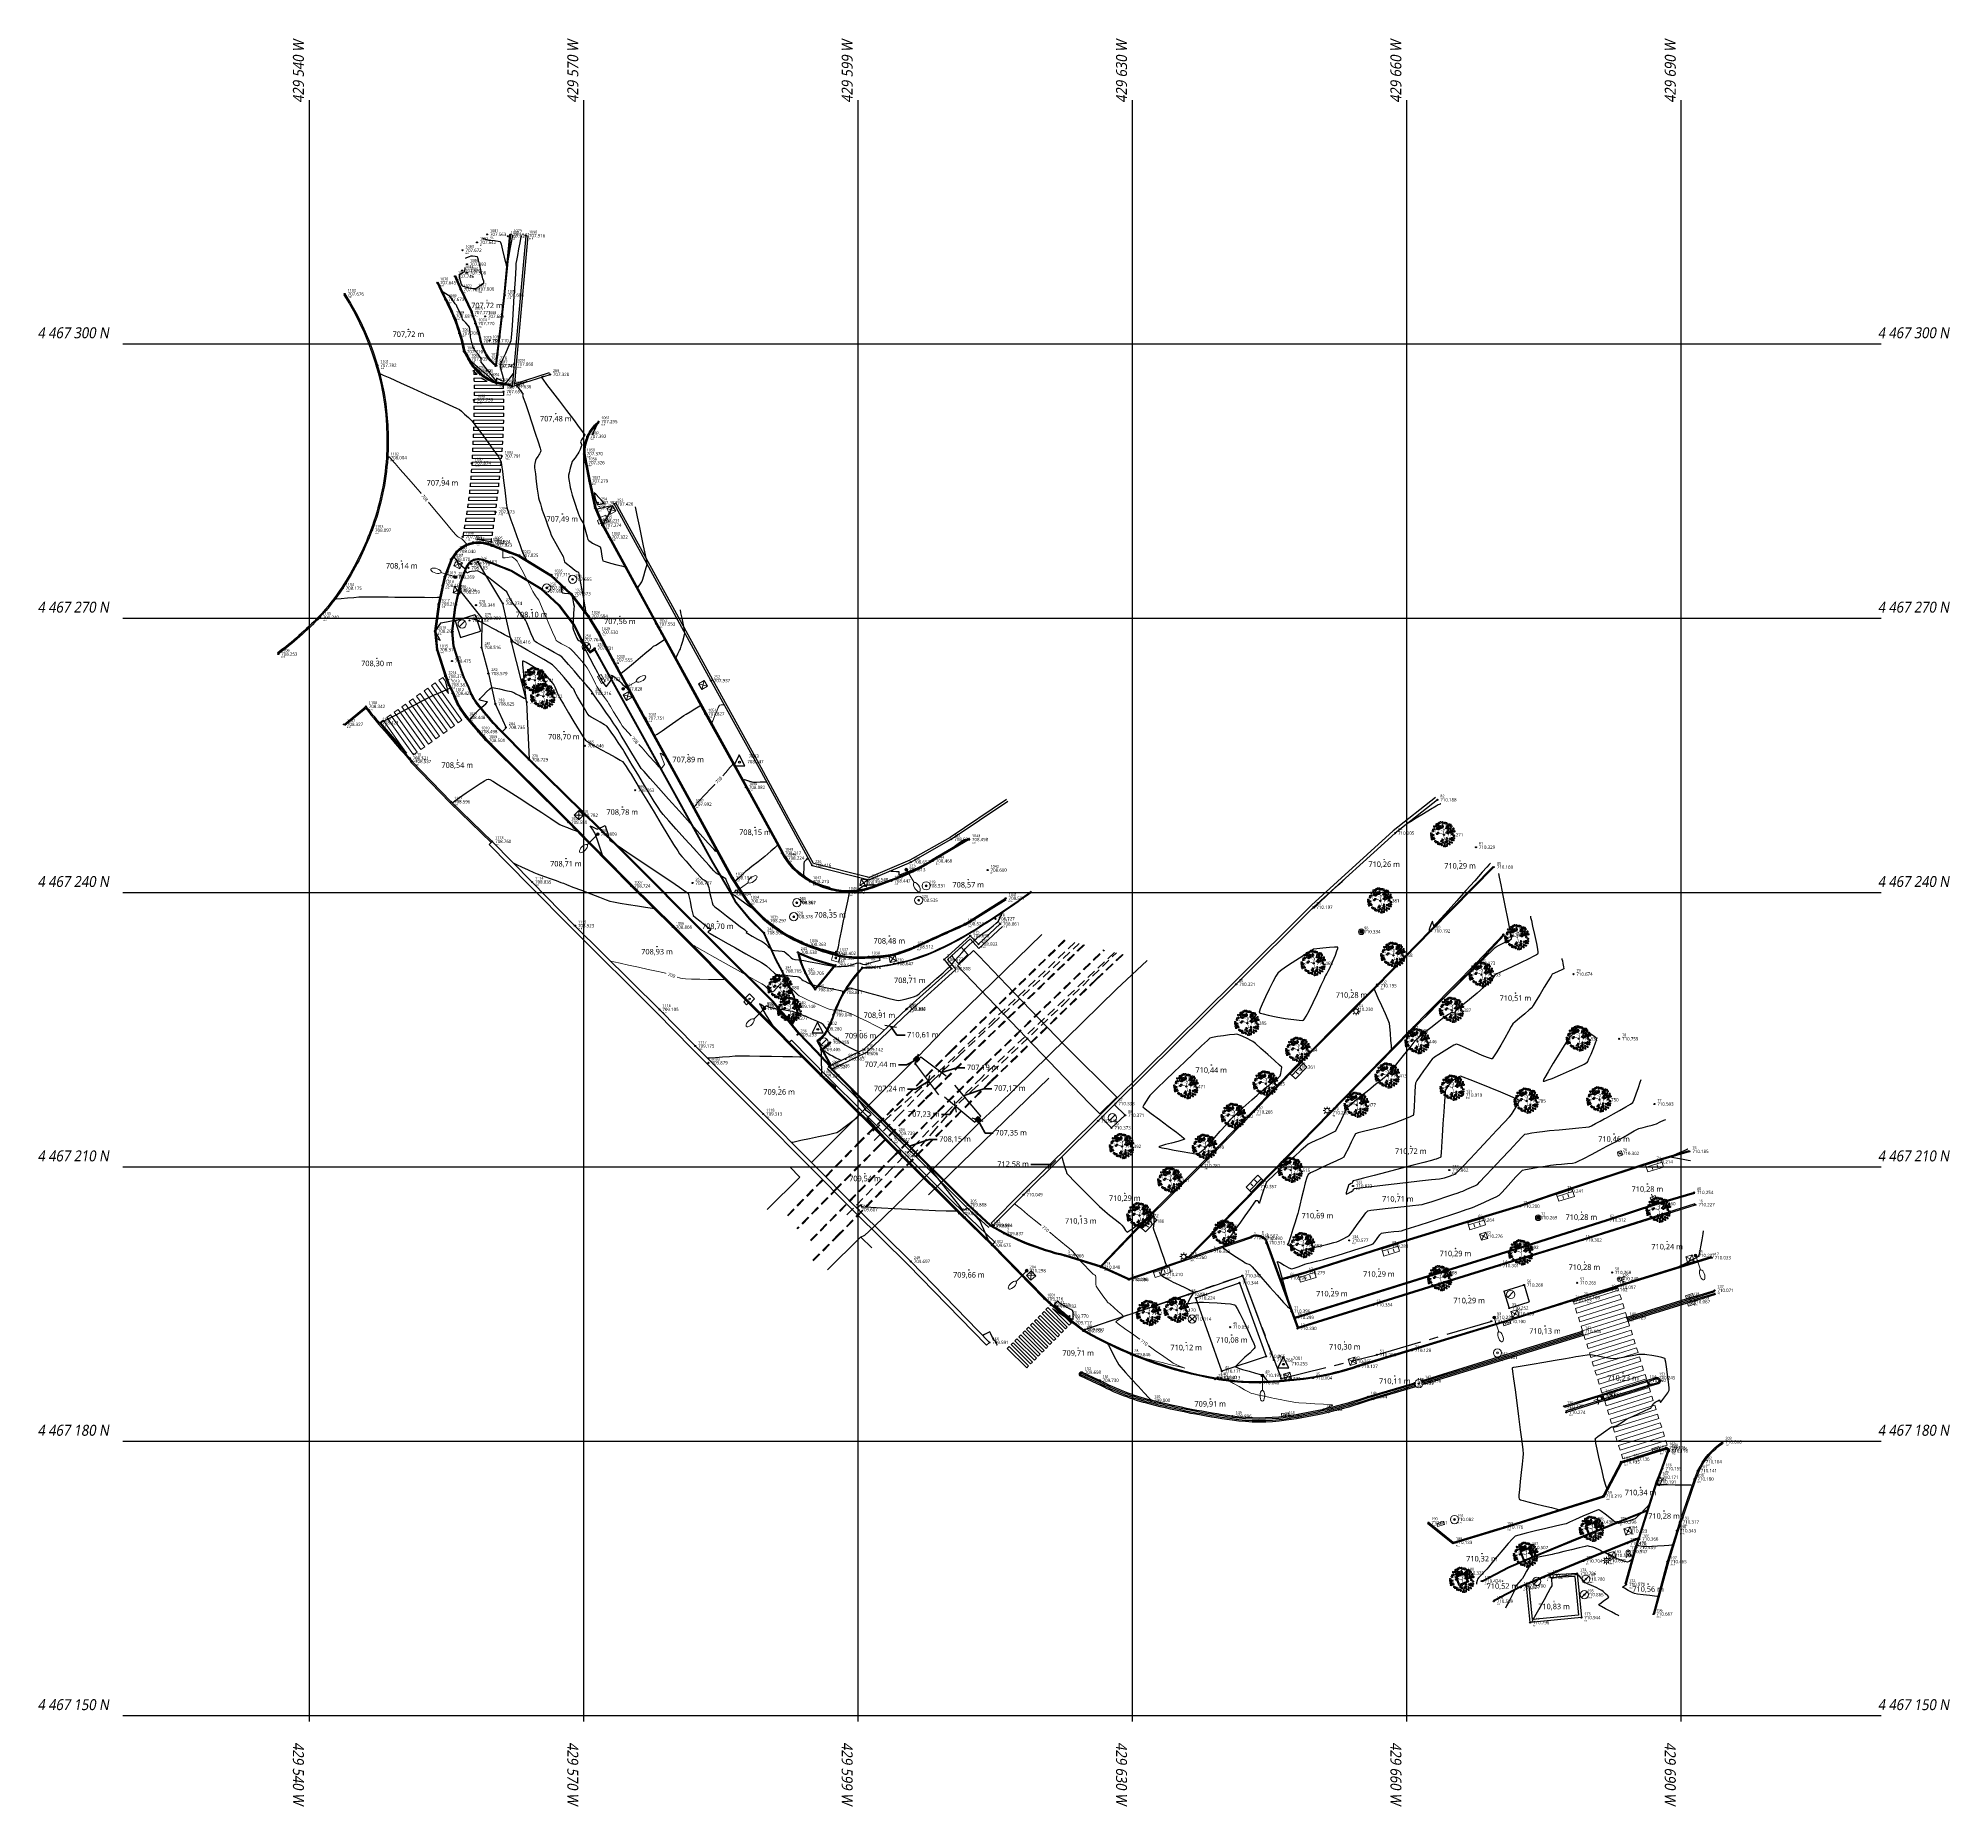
# Model space of a CAD drawing. Header units: metres. Extents: x 429510 to 429857, y 4467140 to 4467333.
# Drawn here: x 429510.4 to 429719.4, y 4467140 to 4467333.4 of the extents above; entities that cross this region are included whole.
import ezdxf
from ezdxf.enums import TextEntityAlignment as Align

# ---------------------------------------------------------------- set-up
doc = ezdxf.new("R2010")
doc.units = ezdxf.units.M
doc.header["$LTSCALE"] = 4
doc.header["$PDMODE"] = 32
doc.header["$PDSIZE"] = 0.12
doc.linetypes.add('CENTER', pattern=[2, 1.25, -0.25, 0.25, -0.25])
doc.linetypes.add('HIDDEN', pattern=[0.375, 0.25, -0.125])
for name, color, linetype, lineweight in [('38PASO-CEBRA', 254, 'Continuous', 0), ('TB-32BANCO-MADERA-P', 254, 'Continuous', 0), ('TB-36VENTILACION-P', 253, 'Continuous', 0), ('TB-39REGISTRO-AGUA-P', 131, 'Continuous', 0), ('TB-40HIDRANTE-P', 131, 'Continuous', 0), ('TB-41BOCA-RIEGO-P', 131, 'Continuous', 0), ('TB-44BACULO-SENCILLO-P', 254, 'Continuous', 0), ('TB-44FAROLA-P', 254, 'Continuous', 0), ('TB-47POSTE-TRANSFORMADOR-P', 213, 'Continuous', 0), ('TB-47REGISTRO-ELECTRICO-P', 213, 'Continuous', 0), ('TB-49REGISTRO-ALCAN-SUM-P', 5, 'Continuous', 0), ('TB-49SUMIDERO-P', 5, 'Continuous', 0), ('TB-52REGISTRO-TRAFICO-P', 253, 'Continuous', 0), ('TB-54POSTE-P', 254, 'Continuous', 0), ('TB-60REGISTRO-RSU', 5, 'Continuous', 0), ('TRIAL-ACERA', 125, 'Continuous', 9), ('TRIAL-HORMIGÓN LOSA', 231, 'Continuous', 9), ('TRIAL-VALLA', 150, 'CENTER', 9)]:
    doc.layers.add(name, color=color, linetype=linetype, lineweight=lineweight)
for name, color, linetype in [('C-ETIQ', 7, 'Continuous'), ('C-MARC', 7, 'Continuous'), ('C-PUNTOS', 7, 'Continuous'), ('C-SUPE-ETIQ_Curvas', 42, 'Continuous'), ('C-SUPE-ETIQ_Puntos', 92, 'Continuous'), ('C-TOPO-FEAT', 94, 'Continuous'), ('Cuadricula Coordenadas', 5, 'Continuous'), ('TRIAL-VIAS RENFE', 7, 'Continuous')]:
    doc.layers.add(name, color=color, linetype=linetype)
for name, color, linetype, lineweight, true_color in [('C-SUPE_CurvasMaestras', 7, 'Continuous', 18, 0x574100), ('TB-39ACOMETIDA-AGUA-P', 7, 'Continuous', 0, 0x7fffff), ('TRIAL-BORDILLO', 7, 'Continuous', 9, 0xc70063), ('TRIAL-LÍNEA ELÉCTRICA', 7, 'Continuous', 9, 0x00a5a5), ('TRIAL-MURO BLOQUE LADRILLO', 7, 'Continuous', 13, 0xff3d3d), ('TRIAL-MURO HORMIGÓN', 252, 'Continuous', 13, 0x696969), ('TRIAL-PINTURA HORIZONTAL', 7, 'Continuous', 9, 0xe0e0e0), ('TRIAL-VIGA', 7, 'Continuous', 9, 0x134c00)]:
    doc.layers.add(name, color=color, linetype=linetype, lineweight=lineweight, true_color=true_color)
for name, color, linetype, true_color in [('C-SUPE_CurvasNivel', 7, 'Continuous', 0xb38600), ('TB-ARBOL', 7, 'Continuous', 0x03a003), ('TRIAL-TEXTO', 7, 'Continuous', 0x000000)]:
    doc.layers.add(name, color=color, linetype=linetype, true_color=true_color)
doc.styles.add('ARIAL', font='sansso__.ttf')
doc.styles.add('Coordenadas', font='segoeuil.ttf', dxfattribs={"width": 0.9, "height": 2})
doc.styles.get("Standard").update_dxf_attribs({"font": 'segoeuil.ttf'})
doc.styles.add('Trial_standard', font='segoeuisl.ttf')
doc.dimstyles.new('Trial _Superficie', dxfattribs={"dimtxt": 3, "dimasz": 2, "dimexe": 1.25, "dimexo": 2, "dimgap": 1, "dimtad": 0, "dimzin": 1, "dimtxsty": 'ARIAL', "dimblk": 'OBLIQUE', "dimcen": 2.5, "dimsd1": 1, "dimsd2": 1, "dimaunit": 2, "dimadec": 4, "dimazin": 0, "dimtfac": 1, "dimtix": 1, "dimtmove": 1, "dimatfit": 2, "dimldrblk": 'OBLIQUE', "dimfxl": 1, "dimarcsym": 0})

# ---------------------------------------------------------------- blocks, each defined once
blk = doc.blocks.new('*U20')
for p, q in [((-1.07, 0.03), (-0.54, 0.01)), ((0.02, 1.06), (0.01, 0.53)), ((-0.03, -1.06), (-0.02, -0.49)), ((1.06, -0.02), (0.49, -0.01))]:
    blk.add_line(p, q)
at = {"flags": 128}
for points in [[(-1.07, 0.03), (0.02, 1.06), (1.06, -0.02), (-0.03, -1.06), (-1.07, 0.03)], [(-0.54, 0.01), (0.01, 0.53), (0.53, -0.01), (-0.02, -0.53), (-0.54, 0.01)]]:
    blk.add_lwpolyline(points, dxfattribs=at)
blk = doc.blocks.new('FAR10')
for p, q in [((-0.4, 0), (-0.72, 0)), ((-0.28, 0.28), (-0.51, 0.51)), ((0, 0.4), (0, 0.72)), ((0.28, 0.28), (0.51, 0.51)), ((0.4, 0), (0.72, 0)), ((-0.28, -0.28), (-0.51, -0.51)), ((0, -0.4), (0, -0.72)), ((0.28, -0.28), (0.51, -0.51))]:
    blk.add_line(p, q)
blk.add_circle((0, 0), 0.4)
blk = doc.blocks.new('AGU10')
at = {"flags": 128}
blk.add_lwpolyline([(-0.53, -0.53), (0.52, 0.52)], dxfattribs=at)
blk.add_circle((0, 0), 0.75)
blk = doc.blocks.new('*U21')
for p, q in [((1.71, 0.42), (-0.39, -1.72)), ((0.88, -0.17), (0.48, 0.22)), ((0.18, -0.88), (-0.22, -0.49))]:
    blk.add_line(p, q)
at = {"flags": 128}
blk.add_lwpolyline([(1.05, 1.07), (-1.05, -1.07), (-0.12, -1.99), (1.99, 0.15)], close=True, dxfattribs=at)
blk = doc.blocks.new('*U22')
for p, q in [((-1.72, 0.4), (1.13, 1.36)), ((-0.71, 0.55), (-0.53, 0.02)), ((0.23, 0.87), (0.41, 0.34))]:
    blk.add_line(p, q)
at = {"flags": 128}
blk.add_lwpolyline([(-1.42, -0.48), (1.42, 0.48), (1, 1.72), (-1.84, 0.77)], close=True, dxfattribs=at)
blk = doc.blocks.new('*U23')
for p, q in [((-1.71, -0.44), (0.37, 1.72)), ((-0.89, 0.16), (-0.48, -0.23)), ((-0.19, 0.88), (0.21, 0.49))]:
    blk.add_line(p, q)
at = {"flags": 128}
blk.add_lwpolyline([(-1.04, -1.08), (1.04, 1.08), (0.1, 1.99), (-1.99, -0.17)], close=True, dxfattribs=at)
blk = doc.blocks.new('POS10')
at = {"flags": 128}
blk.add_lwpolyline([(-0.13, 0.13), (0.13, 0.13), (0.13, -0.13), (-0.13, -0.13), (-0.13, 0.13)], dxfattribs=at)
for radius in [0.31, 0.2]:
    blk.add_circle((0, 0), radius)
blk = doc.blocks.new('*U24')
at = {"layer": 'TB-ARBOL', "color": 84, "lineweight": 0, "true_color": 0x369720}
for points in [[(-2.19, 0.23, 0.139214), (-2.19, 0.27, 0.107097), (-2.22, 0.31, 0.080118), (-2.27, 0.34, 0.082766), (-2.33, 0.36, 0.067841), (-2.39, 0.36, 0.080118), (-2.44, 0.35, 0.107097), (-2.48, 0.32, 0.139214), (-2.5, 0.28, 0.139214), (-2.5, 0.24, 0.107097), (-2.47, 0.2, 0.080118), (-2.43, 0.17, 0.067841), (-2.36, 0.15, 0.067841), (-2.3, 0.15, 0.080118), (-2.25, 0.16, 0.107097), (-2.21, 0.19, 0.139214)], [(-2.5, -0.04, 0.139214), (-2.48, -0.08, 0.107097), (-2.44, -0.11, 0.080118), (-2.39, -0.13, 0.082766), (-2.33, -0.14, 0.067841), (-2.27, -0.12, 0.080118), (-2.22, -0.1, 0.107097), (-2.19, -0.06, 0.139214), (-2.18, -0.02, 0.139214), (-2.19, 0.02, 0.107097), (-2.23, 0.06, 0.080118), (-2.28, 0.07, 0.067841), (-2.35, 0.08, 0.067841), (-2.41, 0.06, 0.080118), (-2.46, 0.04, 0.107097), (-2.49, 0, 0.139214)], [(-1.9, 0.63, 0.139214), (-1.9, 0.67, 0.107097), (-1.93, 0.72, 0.080118), (-1.97, 0.76, 0.082766), (-2.03, 0.78, 0.067841), (-2.09, 0.79, 0.080118), (-2.14, 0.78, 0.107097), (-2.19, 0.75, 0.139214), (-2.21, 0.72, 0.139214), (-2.21, 0.68, 0.107097), (-2.18, 0.63, 0.080118), (-2.14, 0.6, 0.067841), (-2.08, 0.57, 0.067841), (-2.02, 0.56, 0.080118), (-1.97, 0.57, 0.107097), (-1.92, 0.6, 0.139214)], [(-2.18, -0.08, 0.139214), (-2.16, -0.12, 0.107097), (-2.11, -0.14, 0.080118), (-2.05, -0.15, 0.082766), (-2, -0.14, 0.067841), (-1.94, -0.12, 0.080118), (-1.9, -0.08, 0.107097), (-1.87, -0.04, 0.139214), (-1.87, 0, 0.139214), (-1.89, 0.03, 0.107097), (-1.94, 0.06, 0.080118), (-1.99, 0.07, 0.067841), (-2.05, 0.06, 0.067841), (-2.11, 0.04, 0.080118), (-2.15, 0, 0.107097), (-2.18, -0.04, 0.139214)], [(-1.9, 0.79, 0.139214), (-1.88, 0.82, 0.107097), (-1.88, 0.87, 0.080118), (-1.89, 0.93, 0.082766), (-1.93, 0.98, 0.067841), (-1.98, 1.02, 0.080118), (-2.03, 1.04, 0.107097), (-2.08, 1.04, 0.139214), (-2.11, 1.02, 0.139214), (-2.14, 0.99, 0.107097), (-2.14, 0.94, 0.080118), (-2.12, 0.89, 0.067841), (-2.09, 0.83, 0.067841), (-2.04, 0.79, 0.080118), (-1.99, 0.77, 0.107097), (-1.94, 0.77, 0.139214)], [(-1.73, 1.39, 0.139214), (-1.7, 1.42, 0.107097), (-1.69, 1.47, 0.080118), (-1.71, 1.53, 0.082766), (-1.74, 1.58, 0.067841), (-1.78, 1.63, 0.080118), (-1.83, 1.65, 0.107097), (-1.88, 1.66, 0.139214), (-1.92, 1.64, 0.139214), (-1.94, 1.61, 0.107097), (-1.95, 1.56, 0.080118), (-1.94, 1.51, 0.067841), (-1.91, 1.45, 0.067841), (-1.86, 1.41, 0.080118), (-1.81, 1.38, 0.107097), (-1.76, 1.37, 0.139214)], [(-1.64, 0.93, 0.139214), (-1.62, 0.97, 0.107097), (-1.63, 1.02, 0.080118), (-1.66, 1.07, 0.082766), (-1.71, 1.11, 0.067841), (-1.77, 1.13, 0.080118), (-1.82, 1.14, 0.107097), (-1.87, 1.13, 0.139214), (-1.9, 1.11, 0.139214), (-1.91, 1.07, 0.107097), (-1.9, 1.02, 0.080118), (-1.88, 0.97, 0.067841), (-1.83, 0.93, 0.067841), (-1.77, 0.9, 0.080118), (-1.72, 0.89, 0.107097), (-1.67, 0.9, 0.139214)], [(-1.38, 1.44, 0.139214), (-1.36, 1.48, 0.107097), (-1.35, 1.53, 0.080118), (-1.37, 1.58, 0.082766), (-1.4, 1.63, 0.067841), (-1.44, 1.68, 0.080118), (-1.49, 1.7, 0.107097), (-1.54, 1.71, 0.139214), (-1.58, 1.69, 0.139214), (-1.6, 1.66, 0.107097), (-1.61, 1.61, 0.080118), (-1.6, 1.56, 0.067841), (-1.57, 1.5, 0.067841), (-1.52, 1.46, 0.080118), (-1.47, 1.43, 0.107097), (-1.42, 1.43, 0.139214)], [(-1.36, 1.74, 0.139214), (-1.32, 1.76, 0.107097), (-1.3, 1.81, 0.080118), (-1.29, 1.86, 0.082766), (-1.3, 1.92, 0.067841), (-1.32, 1.98, 0.080118), (-1.36, 2.02, 0.107097), (-1.4, 2.05, 0.139214), (-1.44, 2.05, 0.139214), (-1.48, 2.03, 0.107097), (-1.5, 1.98, 0.080118), (-1.51, 1.93, 0.067841), (-1.5, 1.87, 0.067841), (-1.48, 1.81, 0.080118), (-1.44, 1.76, 0.107097), (-1.4, 1.74, 0.139214)], [(-1.21, 1.02, 0.139214), (-1.19, 1.06, 0.107097), (-1.19, 1.11, 0.080118), (-1.22, 1.16, 0.082766), (-1.26, 1.2, 0.067841), (-1.32, 1.24, 0.080118), (-1.37, 1.25, 0.107097), (-1.42, 1.25, 0.139214), (-1.45, 1.22, 0.139214), (-1.47, 1.19, 0.107097), (-1.46, 1.14, 0.080118), (-1.44, 1.09, 0.067841), (-1.4, 1.04, 0.067841), (-1.34, 1, 0.080118), (-1.29, 0.99, 0.107097), (-1.24, 1, 0.139214)], [(-1.4, 0.16, 0.139214), (-1.38, 0.13, 0.107097), (-1.34, 0.09, 0.080118), (-1.29, 0.07, 0.082766), (-1.23, 0.08, 0.067841), (-1.17, 0.09, 0.080118), (-1.12, 0.12, 0.107097), (-1.09, 0.16, 0.139214), (-1.08, 0.2, 0.139214), (-1.1, 0.24, 0.107097), (-1.14, 0.27, 0.080118), (-1.19, 0.29, 0.067841), (-1.25, 0.29, 0.067841), (-1.31, 0.27, 0.080118), (-1.36, 0.24, 0.107097), (-1.39, 0.2, 0.139214)], [(-1.25, 0.39, 0.139214), (-1.23, 0.35, 0.107097), (-1.2, 0.32, 0.080118), (-1.14, 0.29, 0.082766), (-1.08, 0.29, 0.067841), (-1.02, 0.3, 0.080118), (-0.97, 0.32, 0.107097), (-0.94, 0.36, 0.139214), (-0.93, 0.4, 0.139214), (-0.94, 0.44, 0.107097), (-0.98, 0.48, 0.080118), (-1.03, 0.5, 0.067841), (-1.09, 0.5, 0.067841), (-1.15, 0.49, 0.080118), (-1.2, 0.47, 0.107097), (-1.24, 0.43, 0.139214)], [(-1.06, 1.83, 0.139214), (-1.03, 1.86, 0.107097), (-1, 1.9, 0.080118), (-1, 1.96, 0.082766), (-1.02, 2.02, 0.067841), (-1.05, 2.08, 0.080118), (-1.09, 2.11, 0.107097), (-1.13, 2.13, 0.139214), (-1.17, 2.13, 0.139214), (-1.21, 2.11, 0.107097), (-1.23, 2.06, 0.080118), (-1.23, 2, 0.067841), (-1.22, 1.94, 0.067841), (-1.18, 1.89, 0.080118), (-1.14, 1.85, 0.107097), (-1.1, 1.83, 0.139214)], [(-1.16, 1.48, 0.139214), (-1.18, 1.45, 0.107097), (-1.19, 1.4, 0.080118), (-1.18, 1.34, 0.082766), (-1.14, 1.29, 0.067841), (-1.1, 1.25, 0.080118), (-1.05, 1.22, 0.107097), (-1, 1.22, 0.139214), (-0.96, 1.24, 0.139214), (-0.94, 1.27, 0.107097), (-0.93, 1.32, 0.080118), (-0.94, 1.37, 0.067841), (-0.98, 1.43, 0.067841), (-1.02, 1.47, 0.080118), (-1.07, 1.5, 0.107097), (-1.12, 1.5, 0.139214)], [(-0.87, 1.58, 0.139214), (-0.87, 1.62, 0.107097), (-0.9, 1.66, 0.080118), (-0.95, 1.7, 0.082766), (-1, 1.71, 0.067841), (-1.07, 1.72, 0.080118), (-1.12, 1.7, 0.107097), (-1.16, 1.68, 0.139214), (-1.18, 1.64, 0.139214), (-1.18, 1.6, 0.107097), (-1.15, 1.56, 0.080118), (-1.11, 1.52, 0.067841), (-1.05, 1.5, 0.067841), (-0.98, 1.5, 0.080118), (-0.93, 1.51, 0.107097), (-0.89, 1.54, 0.139214)], [(-0.87, 1.1, 0.139214), (-0.9, 1.12, 0.107097), (-0.95, 1.14, 0.080118), (-1.01, 1.13, 0.082766), (-1.06, 1.11, 0.067841), (-1.11, 1.07, 0.080118), (-1.14, 1.03, 0.107097), (-1.16, 0.98, 0.139214), (-1.15, 0.94, 0.139214), (-1.12, 0.91, 0.107097), (-1.07, 0.89, 0.080118), (-1.01, 0.9, 0.067841), (-0.96, 0.92, 0.067841), (-0.9, 0.96, 0.080118), (-0.87, 1.01, 0.107097), (-0.86, 1.06, 0.139214)], [(-0.86, 1.99, 0.139214), (-0.82, 2.01, 0.107097), (-0.79, 2.05, 0.080118), (-0.78, 2.11, 0.082766), (-0.79, 2.17, 0.067841), (-0.82, 2.23, 0.080118), (-0.85, 2.27, 0.107097), (-0.9, 2.3, 0.139214), (-0.94, 2.3, 0.139214), (-0.97, 2.28, 0.107097), (-1, 2.23, 0.080118), (-1.01, 2.18, 0.067841), (-1, 2.12, 0.067841), (-0.97, 2.06, 0.080118), (-0.94, 2.02, 0.107097), (-0.9, 1.99, 0.139214)], [(-0.87, 1.38, 0.139214), (-0.9, 1.35, 0.107097), (-0.92, 1.31, 0.080118), (-0.92, 1.25, 0.082766), (-0.91, 1.19, 0.067841), (-0.88, 1.14, 0.080118), (-0.84, 1.1, 0.107097), (-0.79, 1.08, 0.139214), (-0.75, 1.08, 0.139214), (-0.72, 1.11, 0.107097), (-0.7, 1.15, 0.080118), (-0.69, 1.21, 0.067841), (-0.71, 1.27, 0.067841), (-0.74, 1.33, 0.080118), (-0.78, 1.36, 0.107097), (-0.83, 1.38, 0.139214)], [(-0.73, 1.69, 0.139214), (-0.76, 1.67, 0.107097), (-0.79, 1.63, 0.080118), (-0.8, 1.57, 0.082766), (-0.79, 1.51, 0.067841), (-0.77, 1.45, 0.080118), (-0.74, 1.41, 0.107097), (-0.69, 1.38, 0.139214), (-0.65, 1.38, 0.139214), (-0.62, 1.4, 0.107097), (-0.59, 1.45, 0.080118), (-0.58, 1.5, 0.067841), (-0.58, 1.56, 0.067841), (-0.61, 1.62, 0.080118), (-0.64, 1.66, 0.107097), (-0.69, 1.69, 0.139214)], [(-0.67, 2.12, 0.139214), (-0.63, 2.13, 0.107097), (-0.59, 2.16, 0.080118), (-0.56, 2.21, 0.082766), (-0.55, 2.27, 0.067841), (-0.55, 2.33, 0.080118), (-0.57, 2.38, 0.107097), (-0.6, 2.42, 0.139214), (-0.64, 2.44, 0.139214), (-0.68, 2.43, 0.107097), (-0.72, 2.4, 0.080118), (-0.75, 2.35, 0.067841), (-0.76, 2.29, 0.067841), (-0.76, 2.22, 0.080118), (-0.74, 2.17, 0.107097), (-0.71, 2.13, 0.139214)], [(-0.35, 1.38, 0.139214), (-0.38, 1.41, 0.107097), (-0.43, 1.42, 0.080118), (-0.49, 1.42, 0.082766), (-0.54, 1.39, 0.067841), (-0.59, 1.36, 0.080118), (-0.62, 1.31, 0.107097), (-0.64, 1.26, 0.139214), (-0.63, 1.22, 0.139214), (-0.6, 1.19, 0.107097), (-0.55, 1.18, 0.080118), (-0.49, 1.19, 0.067841), (-0.44, 1.21, 0.067841), (-0.38, 1.25, 0.080118), (-0.35, 1.29, 0.107097), (-0.34, 1.34, 0.139214)], [(-0.32, 2.1, 0.139214), (-0.29, 2.11, 0.107097), (-0.25, 2.15, 0.080118), (-0.23, 2.21, 0.082766), (-0.23, 2.26, 0.067841), (-0.24, 2.33, 0.080118), (-0.27, 2.38, 0.107097), (-0.31, 2.41, 0.139214), (-0.34, 2.42, 0.139214), (-0.38, 2.4, 0.107097), (-0.42, 2.37, 0.080118), (-0.44, 2.32, 0.067841), (-0.44, 2.25, 0.067841), (-0.43, 2.19, 0.080118), (-0.4, 2.14, 0.107097), (-0.36, 2.11, 0.139214)], [(-0.31, 1.88, 0.139214), (-0.35, 1.87, 0.107097), (-0.39, 1.84, 0.080118), (-0.43, 1.79, 0.082766), (-0.44, 1.74, 0.067841), (-0.44, 1.67, 0.080118), (-0.42, 1.62, 0.107097), (-0.39, 1.58, 0.139214), (-0.35, 1.56, 0.139214), (-0.32, 1.57, 0.107097), (-0.27, 1.6, 0.080118), (-0.24, 1.65, 0.067841), (-0.23, 1.71, 0.067841), (-0.23, 1.77, 0.080118), (-0.24, 1.82, 0.107097), (-0.28, 1.86, 0.139214)], [(-0.2, 1.67, 0.139214), (-0.24, 1.67, 0.107097), (-0.28, 1.64, 0.080118), (-0.32, 1.6, 0.082766), (-0.34, 1.54, 0.067841), (-0.34, 1.48, 0.080118), (-0.33, 1.42, 0.107097), (-0.31, 1.38, 0.139214), (-0.27, 1.36, 0.139214), (-0.23, 1.36, 0.107097), (-0.19, 1.39, 0.080118), (-0.15, 1.43, 0.067841), (-0.13, 1.49, 0.067841), (-0.12, 1.55, 0.080118), (-0.13, 1.61, 0.107097), (-0.16, 1.65, 0.139214)], [(-0.06, 2.32, 0.139214), (-0.09, 2.31, 0.107097), (-0.13, 2.27, 0.080118), (-0.15, 2.21, 0.082766), (-0.16, 2.16, 0.067841), (-0.15, 2.09, 0.080118), (-0.12, 2.04, 0.107097), (-0.08, 2.01, 0.139214), (-0.05, 2, 0.139214), (-0.01, 2.01, 0.107097), (0.03, 2.05, 0.080118), (0.05, 2.1, 0.067841), (0.06, 2.16, 0.067841), (0.05, 2.23, 0.080118), (0.02, 2.27, 0.107097), (-0.02, 2.31, 0.139214)], [(0.22, 2.32, 0.139214), (0.18, 2.31, 0.107097), (0.14, 2.28, 0.080118), (0.11, 2.22, 0.082766), (0.1, 2.17, 0.067841), (0.1, 2.1, 0.080118), (0.12, 2.05, 0.107097), (0.16, 2.01, 0.139214), (0.19, 2, 0.139214), (0.23, 2.01, 0.107097), (0.27, 2.04, 0.080118), (0.3, 2.09, 0.067841), (0.31, 2.15, 0.067841), (0.31, 2.21, 0.080118), (0.29, 2.26, 0.107097), (0.26, 2.3, 0.139214)], [(0.57, 0.55, 0.107097), (0.52, 0.57, 0.080118), (0.46, 0.56, 0.082766), (0.4, 0.54, 0.067841), (0.35, 0.5, 0.080118), (0.32, 0.46, 0.107097), (0.31, 0.41, 0.139214), (0.31, 0.37, 0.139214), (0.34, 0.34, 0.107097), (0.39, 0.32, 0.080118), (0.45, 0.33, 0.067841), (0.51, 0.35, 0.067841), (0.56, 0.39, 0.080118), (0.59, 0.43, 0.107097), (0.6, 0.48, 0.139214), (0.59, 0.52, 0.139214)], [(0.48, 2.24, 0.139214), (0.44, 2.24, 0.107097), (0.39, 2.21, 0.080118), (0.35, 2.17, 0.082766), (0.33, 2.11, 0.067841), (0.32, 2.05, 0.080118), (0.33, 2, 0.107097), (0.36, 1.95, 0.139214), (0.39, 1.93, 0.139214), (0.43, 1.93, 0.107097), (0.48, 1.95, 0.080118), (0.51, 1.99, 0.067841), (0.54, 2.05, 0.067841), (0.55, 2.12, 0.080118), (0.54, 2.17, 0.107097), (0.51, 2.22, 0.139214)], [(0.57, 1.34, 0.139214), (0.54, 1.36, 0.107097), (0.49, 1.36, 0.080118), (0.43, 1.34, 0.082766), (0.39, 1.3, 0.067841), (0.35, 1.24, 0.080118), (0.33, 1.19, 0.107097), (0.34, 1.14, 0.139214), (0.36, 1.11, 0.139214), (0.4, 1.09, 0.107097), (0.45, 1.09, 0.080118), (0.5, 1.11, 0.067841), (0.55, 1.15, 0.067841), (0.58, 1.21, 0.080118), (0.6, 1.26, 0.107097), (0.59, 1.31, 0.139214)], [(0.59, 1.66, 0.139214), (0.55, 1.68, 0.107097), (0.5, 1.68, 0.080118), (0.45, 1.65, 0.082766), (0.4, 1.61, 0.067841), (0.37, 1.56, 0.080118), (0.35, 1.51, 0.107097), (0.35, 1.46, 0.139214), (0.37, 1.42, 0.139214), (0.41, 1.41, 0.107097), (0.46, 1.41, 0.080118), (0.51, 1.43, 0.067841), (0.56, 1.47, 0.067841), (0.6, 1.52, 0.080118), (0.61, 1.57, 0.107097), (0.61, 1.63, 0.139214)], [(0.76, 0.92, 0.107097), (0.71, 0.92, 0.080118), (0.65, 0.9, 0.082766), (0.61, 0.86, 0.067841), (0.57, 0.81, 0.080118), (0.55, 0.76, 0.107097), (0.55, 0.71, 0.139214), (0.57, 0.67, 0.139214), (0.6, 0.65, 0.107097), (0.66, 0.65, 0.080118), (0.71, 0.67, 0.067841), (0.76, 0.71, 0.067841), (0.8, 0.76, 0.080118), (0.82, 0.81, 0.107097), (0.82, 0.86, 0.139214), (0.8, 0.9, 0.139214)], [(0.86, 0.34, 0.139214), (0.83, 0.38, 0.107097), (0.79, 0.4, 0.080118), (0.73, 0.4, 0.082766), (0.67, 0.38, 0.067841), (0.62, 0.35, 0.080118), (0.58, 0.31, 0.107097), (0.56, 0.26, 0.139214), (0.57, 0.22, 0.139214), (0.59, 0.19, 0.107097), (0.64, 0.17, 0.080118), (0.69, 0.17, 0.067841), (0.76, 0.18, 0.067841), (0.81, 0.22, 0.080118), (0.85, 0.26, 0.107097), (0.87, 0.31, 0.139214)], [(0.72, 1.99, 0.139214), (0.68, 1.99, 0.107097), (0.63, 1.96, 0.080118), (0.6, 1.91, 0.082766), (0.58, 1.86, 0.067841), (0.58, 1.79, 0.080118), (0.59, 1.74, 0.107097), (0.62, 1.7, 0.139214), (0.66, 1.68, 0.139214), (0.7, 1.68, 0.107097), (0.74, 1.71, 0.080118), (0.77, 1.76, 0.067841), (0.79, 1.82, 0.067841), (0.8, 1.88, 0.080118), (0.78, 1.93, 0.107097), (0.75, 1.97, 0.139214)], [(0.92, 1.56, 0.139214), (0.89, 1.58, 0.107097), (0.84, 1.59, 0.080118), (0.78, 1.57, 0.082766), (0.73, 1.53, 0.067841), (0.7, 1.48, 0.080118), (0.68, 1.43, 0.107097), (0.68, 1.38, 0.139214), (0.7, 1.34, 0.139214), (0.73, 1.32, 0.107097), (0.78, 1.32, 0.080118), (0.83, 1.34, 0.067841), (0.89, 1.38, 0.067841), (0.92, 1.43, 0.080118), (0.94, 1.48, 0.107097), (0.94, 1.53, 0.139214)], [(0.99, 1.19, 0.139214), (0.97, 1.22, 0.107097), (0.92, 1.25, 0.080118), (0.86, 1.26, 0.082766), (0.8, 1.25, 0.067841), (0.75, 1.22, 0.080118), (0.7, 1.19, 0.107097), (0.68, 1.14, 0.139214), (0.68, 1.1, 0.139214), (0.7, 1.07, 0.107097), (0.74, 1.04, 0.080118), (0.8, 1.03, 0.067841), (0.86, 1.04, 0.067841), (0.92, 1.07, 0.080118), (0.96, 1.1, 0.107097), (0.99, 1.15, 0.139214)], [(0.97, 2.03, 0.139214), (0.93, 2.02, 0.107097), (0.89, 1.99, 0.080118), (0.85, 1.95, 0.082766), (0.84, 1.89, 0.067841), (0.83, 1.83, 0.080118), (0.84, 1.77, 0.107097), (0.87, 1.73, 0.139214), (0.91, 1.71, 0.139214), (0.95, 1.72, 0.107097), (0.99, 1.74, 0.080118), (1.02, 1.79, 0.067841), (1.05, 1.85, 0.067841), (1.05, 1.91, 0.080118), (1.04, 1.97, 0.107097), (1.01, 2.01, 0.139214)], [(1.15, 0.43, 0.139214), (1.16, 0.47, 0.107097), (1.14, 0.52, 0.080118), (1.09, 0.56, 0.082766), (1.04, 0.59, 0.067841), (0.98, 0.61, 0.080118), (0.93, 0.6, 0.107097), (0.88, 0.58, 0.139214), (0.86, 0.55, 0.139214), (0.85, 0.51, 0.107097), (0.87, 0.46, 0.080118), (0.91, 0.42, 0.067841), (0.96, 0.39, 0.067841), (1.02, 0.38, 0.080118), (1.08, 0.38, 0.107097), (1.13, 0.4, 0.139214)], [(1.31, 1.22, 0.139214), (1.28, 1.25, 0.107097), (1.24, 1.27, 0.080118), (1.18, 1.27, 0.082766), (1.12, 1.25, 0.067841), (1.07, 1.22, 0.080118), (1.03, 1.18, 0.107097), (1.01, 1.13, 0.139214), (1.02, 1.09, 0.139214), (1.04, 1.06, 0.107097), (1.09, 1.04, 0.080118), (1.14, 1.04, 0.067841), (1.21, 1.05, 0.067841), (1.26, 1.09, 0.080118), (1.3, 1.13, 0.107097), (1.31, 1.18, 0.139214)], [(1.2, 0.97, 0.082766), (1.15, 0.95, 0.067841), (1.09, 0.93, 0.080118), (1.05, 0.89, 0.107097), (1.03, 0.84, 0.139214), (1.03, 0.8, 0.139214), (1.05, 0.77, 0.107097), (1.1, 0.75, 0.080118), (1.15, 0.74, 0.067841), (1.22, 0.75, 0.067841), (1.27, 0.78, 0.080118), (1.31, 0.82, 0.107097), (1.33, 0.86, 0.139214), (1.33, 0.9, 0.139214), (1.31, 0.94, 0.107097), (1.26, 0.96, 0.080118)], [(1.24, 1.97, 0.139214), (1.2, 1.97, 0.107097), (1.16, 1.94, 0.080118), (1.12, 1.9, 0.082766), (1.09, 1.85, 0.067841), (1.08, 1.78, 0.080118), (1.09, 1.73, 0.107097), (1.12, 1.68, 0.139214), (1.15, 1.66, 0.139214), (1.19, 1.66, 0.107097), (1.23, 1.68, 0.080118), (1.27, 1.72, 0.067841), (1.3, 1.78, 0.067841), (1.31, 1.85, 0.080118), (1.3, 1.9, 0.107097), (1.28, 1.94, 0.139214)], [(1.2, 0.6, 0.080118), (1.25, 0.59, 0.067841), (1.31, 0.59, 0.067841), (1.38, 0.6, 0.080118), (1.42, 0.63, 0.107097), (1.45, 0.68, 0.139214), (1.46, 0.72, 0.139214), (1.44, 0.75, 0.107097), (1.4, 0.78, 0.080118), (1.34, 0.8, 0.082766), (1.28, 0.8, 0.067841), (1.22, 0.78, 0.080118), (1.18, 0.75, 0.107097), (1.15, 0.71, 0.139214), (1.14, 0.67, 0.139214), (1.16, 0.63, 0.107097)], [(1.46, 1.66, 0.139214), (1.42, 1.67, 0.107097), (1.37, 1.67, 0.080118), (1.31, 1.64, 0.082766), (1.27, 1.6, 0.067841), (1.24, 1.54, 0.080118), (1.23, 1.49, 0.107097), (1.24, 1.44, 0.139214), (1.26, 1.41, 0.139214), (1.3, 1.39, 0.107097), (1.35, 1.4, 0.080118), (1.4, 1.42, 0.067841), (1.44, 1.47, 0.067841), (1.47, 1.52, 0.080118), (1.49, 1.58, 0.107097), (1.48, 1.63, 0.139214)], [(1.38, 0.34, 0.067841), (1.44, 0.33, 0.067841), (1.51, 0.34, 0.080118), (1.56, 0.37, 0.107097), (1.59, 0.41, 0.139214), (1.6, 0.44, 0.139214), (1.59, 0.48, 0.107097), (1.55, 0.52, 0.080118), (1.49, 0.54, 0.082766), (1.44, 0.55, 0.067841), (1.37, 0.54, 0.080118), (1.32, 0.51, 0.107097), (1.29, 0.47, 0.139214), (1.28, 0.43, 0.139214), (1.29, 0.4, 0.107097), (1.33, 0.36, 0.080118)], [(1.64, 0.13, 0.139214), (1.63, 0.17, 0.107097), (1.59, 0.2, 0.080118), (1.54, 0.22, 0.082766), (1.48, 0.23, 0.067841), (1.42, 0.22, 0.080118), (1.37, 0.19, 0.107097), (1.33, 0.16, 0.139214), (1.32, 0.12, 0.139214), (1.33, 0.08, 0.107097), (1.37, 0.04, 0.080118), (1.42, 0.02, 0.067841), (1.49, 0.01, 0.067841), (1.55, 0.03, 0.080118), (1.6, 0.05, 0.107097), (1.63, 0.09, 0.139214)], [(1.81, 1.23, 0.139214), (1.78, 1.25, 0.107097), (1.73, 1.27, 0.080118), (1.67, 1.26, 0.082766), (1.61, 1.23, 0.067841), (1.57, 1.19, 0.080118), (1.54, 1.14, 0.107097), (1.53, 1.09, 0.139214), (1.54, 1.05, 0.139214), (1.57, 1.03, 0.107097), (1.62, 1.02, 0.080118), (1.67, 1.02, 0.067841), (1.73, 1.05, 0.067841), (1.78, 1.09, 0.080118), (1.81, 1.14, 0.107097), (1.82, 1.19, 0.139214)], [(1.63, 0.72, 0.080118), (1.68, 0.73, 0.067841), (1.74, 0.75, 0.067841), (1.79, 0.78, 0.080118), (1.83, 0.83, 0.107097), (1.84, 0.88, 0.139214), (1.84, 0.92, 0.139214), (1.81, 0.95, 0.107097), (1.76, 0.96, 0.080118), (1.7, 0.96, 0.082766), (1.64, 0.94, 0.067841), (1.59, 0.9, 0.080118), (1.56, 0.86, 0.107097), (1.54, 0.81, 0.139214), (1.55, 0.77, 0.139214), (1.58, 0.74, 0.107097)], [(2.02, 0.69, 0.139214), (2, 0.72, 0.107097), (1.95, 0.74, 0.080118), (1.89, 0.75, 0.082766), (1.84, 0.74, 0.067841), (1.78, 0.71, 0.080118), (1.74, 0.67, 0.107097), (1.72, 0.63, 0.139214), (1.72, 0.59, 0.139214), (1.74, 0.55, 0.107097), (1.79, 0.53, 0.080118), (1.84, 0.52, 0.067841), (1.9, 0.53, 0.067841), (1.96, 0.56, 0.080118), (2, 0.6, 0.107097), (2.02, 0.65, 0.139214)], [(-2.41, -0.29, 0.139214), (-2.4, -0.33, 0.107097), (-2.36, -0.36, 0.080118), (-2.3, -0.39, 0.082766), (-2.24, -0.39, 0.067841), (-2.18, -0.37, 0.080118), (-2.13, -0.35, 0.107097), (-2.1, -0.31, 0.139214), (-2.09, -0.27, 0.139214), (-2.11, -0.23, 0.107097), (-2.15, -0.2, 0.080118), (-2.2, -0.18, 0.067841), (-2.26, -0.17, 0.067841), (-2.32, -0.19, 0.080118), (-2.37, -0.21, 0.107097), (-2.4, -0.25, 0.139214)], [(-2.41, -0.57, 0.139214), (-2.4, -0.61, 0.107097), (-2.36, -0.64, 0.080118), (-2.3, -0.66, 0.082766), (-2.24, -0.66, 0.067841), (-2.18, -0.64, 0.080118), (-2.13, -0.62, 0.107097), (-2.1, -0.57, 0.139214), (-2.09, -0.53, 0.139214), (-2.11, -0.5, 0.107097), (-2.15, -0.46, 0.080118), (-2.2, -0.45, 0.067841), (-2.26, -0.45, 0.067841), (-2.33, -0.46, 0.080118), (-2.37, -0.49, 0.107097), (-2.4, -0.53, 0.139214)], [(-2.32, -0.89, 0.139214), (-2.29, -0.92, 0.107097), (-2.24, -0.93, 0.080118), (-2.18, -0.93, 0.082766), (-2.13, -0.91, 0.067841), (-2.08, -0.87, 0.080118), (-2.05, -0.83, 0.107097), (-2.03, -0.78, 0.139214), (-2.04, -0.74, 0.139214), (-2.07, -0.71, 0.107097), (-2.12, -0.69, 0.080118), (-2.17, -0.7, 0.067841), (-2.23, -0.72, 0.067841), (-2.28, -0.76, 0.080118), (-2.32, -0.8, 0.107097), (-2.33, -0.85, 0.139214)], [(-2.08, -0.59, 0.139214), (-2.05, -0.62, 0.107097), (-2.01, -0.63, 0.080118), (-1.95, -0.63, 0.082766), (-1.89, -0.61, 0.067841), (-1.84, -0.57, 0.080118), (-1.81, -0.52, 0.107097), (-1.79, -0.47, 0.139214), (-1.8, -0.44, 0.139214), (-1.83, -0.41, 0.107097), (-1.88, -0.39, 0.080118), (-1.93, -0.39, 0.067841), (-1.99, -0.42, 0.067841), (-2.04, -0.45, 0.080118), (-2.08, -0.5, 0.107097), (-2.09, -0.55, 0.139214)], [(-1.95, -0.78, 0.139214), (-1.92, -0.81, 0.107097), (-1.87, -0.82, 0.080118), (-1.81, -0.82, 0.082766), (-1.76, -0.8, 0.067841), (-1.7, -0.77, 0.080118), (-1.67, -0.72, 0.107097), (-1.65, -0.68, 0.139214), (-1.66, -0.64, 0.139214), (-1.69, -0.61, 0.107097), (-1.74, -0.59, 0.080118), (-1.79, -0.59, 0.067841), (-1.85, -0.61, 0.067841), (-1.9, -0.65, 0.080118), (-1.94, -0.69, 0.107097), (-1.95, -0.74, 0.139214)], [(-1.74, -1.27, 0.139214), (-1.71, -1.29, 0.107097), (-1.66, -1.29, 0.080118), (-1.6, -1.27, 0.082766), (-1.55, -1.23, 0.067841), (-1.52, -1.18, 0.080118), (-1.5, -1.13, 0.107097), (-1.5, -1.07, 0.139214), (-1.52, -1.04, 0.139214), (-1.56, -1.02, 0.107097), (-1.61, -1.02, 0.080118), (-1.66, -1.04, 0.067841), (-1.71, -1.08, 0.067841), (-1.75, -1.13, 0.080118), (-1.76, -1.19, 0.107097), (-1.76, -1.24, 0.139214)], [(-1.54, -1.43, 0.139214), (-1.5, -1.45, 0.107097), (-1.45, -1.44, 0.080118), (-1.4, -1.41, 0.082766), (-1.36, -1.37, 0.067841), (-1.33, -1.31, 0.080118), (-1.32, -1.26, 0.107097), (-1.33, -1.21, 0.139214), (-1.35, -1.17, 0.139214), (-1.39, -1.16, 0.107097), (-1.44, -1.17, 0.080118), (-1.49, -1.2, 0.067841), (-1.53, -1.24, 0.067841), (-1.56, -1.3, 0.080118), (-1.58, -1.35, 0.107097), (-1.57, -1.4, 0.139214)], [(-1.22, -1.53, 0.139214), (-1.18, -1.53, 0.107097), (-1.13, -1.51, 0.080118), (-1.09, -1.47, 0.082766), (-1.07, -1.41, 0.067841), (-1.06, -1.35, 0.080118), (-1.06, -1.3, 0.107097), (-1.08, -1.25, 0.139214), (-1.12, -1.23, 0.139214), (-1.16, -1.22, 0.107097), (-1.2, -1.25, 0.080118), (-1.24, -1.29, 0.067841), (-1.27, -1.34, 0.067841), (-1.28, -1.41, 0.080118), (-1.28, -1.46, 0.107097), (-1.25, -1.51, 0.139214)], [(-1.13, -1.78, 0.139214), (-1.09, -1.78, 0.107097), (-1.05, -1.76, 0.080118), (-1.01, -1.72, 0.082766), (-0.98, -1.66, 0.067841), (-0.97, -1.6, 0.080118), (-0.98, -1.55, 0.107097), (-1, -1.5, 0.139214), (-1.03, -1.48, 0.139214), (-1.07, -1.48, 0.107097), (-1.12, -1.5, 0.080118), (-1.16, -1.54, 0.067841), (-1.18, -1.6, 0.067841), (-1.2, -1.66, 0.080118), (-1.19, -1.71, 0.107097), (-1.17, -1.76, 0.139214)], [(-0.88, -1.84, 0.139214), (-0.84, -1.84, 0.107097), (-0.8, -1.81, 0.080118), (-0.76, -1.76, 0.082766), (-0.75, -1.71, 0.067841), (-0.74, -1.64, 0.080118), (-0.76, -1.59, 0.107097), (-0.79, -1.55, 0.139214), (-0.82, -1.53, 0.139214), (-0.86, -1.53, 0.107097), (-0.91, -1.56, 0.080118), (-0.94, -1.61, 0.067841), (-0.96, -1.67, 0.067841), (-0.96, -1.73, 0.080118), (-0.95, -1.78, 0.107097), (-0.92, -1.83, 0.139214)], [(-0.51, -1.86, 0.139214), (-0.47, -1.84, 0.107097), (-0.45, -1.8, 0.080118), (-0.43, -1.74, 0.082766), (-0.44, -1.68, 0.067841), (-0.47, -1.62, 0.080118), (-0.5, -1.58, 0.107097), (-0.54, -1.55, 0.139214), (-0.58, -1.55, 0.139214), (-0.62, -1.57, 0.107097), (-0.65, -1.61, 0.080118), (-0.66, -1.67, 0.067841), (-0.65, -1.73, 0.067841), (-0.63, -1.79, 0.080118), (-0.59, -1.83, 0.107097), (-0.55, -1.86, 0.139214)], [(-0.36, -1.03, 0.139214), (-0.39, -1.01, 0.107097), (-0.44, -1, 0.080118), (-0.5, -1.01, 0.082766), (-0.55, -1.04, 0.067841), (-0.59, -1.08, 0.080118), (-0.62, -1.13, 0.107097), (-0.63, -1.18, 0.139214), (-0.61, -1.22, 0.139214), (-0.58, -1.25, 0.107097), (-0.53, -1.25, 0.080118), (-0.48, -1.24, 0.067841), (-0.42, -1.21, 0.067841), (-0.37, -1.17, 0.080118), (-0.35, -1.12, 0.107097), (-0.34, -1.07, 0.139214)], [(-0.39, -2, 0.139214), (-0.36, -1.98, 0.107097), (-0.33, -1.94, 0.080118), (-0.31, -1.88, 0.082766), (-0.31, -1.82, 0.067841), (-0.33, -1.76, 0.080118), (-0.36, -1.72, 0.107097), (-0.4, -1.69, 0.139214), (-0.44, -1.68, 0.139214), (-0.48, -1.7, 0.107097), (-0.51, -1.74, 0.080118), (-0.53, -1.79, 0.067841), (-0.52, -1.86, 0.067841), (-0.51, -1.92, 0.080118), (-0.48, -1.96, 0.107097), (-0.43, -1.99, 0.139214)], [(-0.36, -0.74, 0.139214), (-0.39, -0.76, 0.107097), (-0.41, -0.81, 0.080118), (-0.42, -0.87, 0.082766), (-0.41, -0.92, 0.067841), (-0.38, -0.98, 0.080118), (-0.34, -1.02, 0.107097), (-0.3, -1.05, 0.139214), (-0.26, -1.04, 0.139214), (-0.22, -1.02, 0.107097), (-0.2, -0.98, 0.080118), (-0.19, -0.92, 0.067841), (-0.2, -0.86, 0.067841), (-0.23, -0.8, 0.080118), (-0.27, -0.76, 0.107097), (-0.32, -0.74, 0.139214)], [(-0.12, -1.3, 0.139214), (-0.15, -1.28, 0.107097), (-0.2, -1.27, 0.080118), (-0.26, -1.29, 0.082766), (-0.31, -1.32, 0.067841), (-0.35, -1.37, 0.080118), (-0.37, -1.42, 0.107097), (-0.37, -1.47, 0.139214), (-0.36, -1.5, 0.139214), (-0.32, -1.53, 0.107097), (-0.27, -1.53, 0.080118), (-0.22, -1.52, 0.067841), (-0.17, -1.48, 0.067841), (-0.12, -1.44, 0.080118), (-0.1, -1.39, 0.107097), (-0.1, -1.33, 0.139214)], [(-0.03, -2.2, 0.139214), (0.01, -2.19, 0.107097), (0.05, -2.16, 0.080118), (0.09, -2.11, 0.082766), (0.1, -2.05, 0.067841), (0.1, -1.99, 0.080118), (0.09, -1.94, 0.107097), (0.06, -1.9, 0.139214), (0.02, -1.88, 0.139214), (-0.02, -1.89, 0.107097), (-0.06, -1.92, 0.080118), (-0.09, -1.96, 0.067841), (-0.11, -2.02, 0.067841), (-0.11, -2.09, 0.080118), (-0.1, -2.14, 0.107097), (-0.06, -2.18, 0.139214)], [(0.12, -1.81, 0.139214), (0.16, -1.8, 0.107097), (0.19, -1.76, 0.080118), (0.21, -1.7, 0.082766), (0.2, -1.64, 0.067841), (0.19, -1.58, 0.080118), (0.16, -1.53, 0.107097), (0.12, -1.5, 0.139214), (0.08, -1.5, 0.139214), (0.04, -1.51, 0.107097), (0.01, -1.55, 0.080118), (-0.01, -1.61, 0.067841), (-0.01, -1.67, 0.067841), (0.01, -1.73, 0.080118), (0.04, -1.78, 0.107097), (0.08, -1.81, 0.139214)], [(0.3, -1.44, 0.139214), (0.33, -1.41, 0.107097), (0.36, -1.37, 0.080118), (0.37, -1.31, 0.082766), (0.35, -1.25, 0.067841), (0.33, -1.19, 0.080118), (0.29, -1.15, 0.107097), (0.24, -1.13, 0.139214), (0.2, -1.13, 0.139214), (0.17, -1.15, 0.107097), (0.15, -1.2, 0.080118), (0.14, -1.25, 0.067841), (0.15, -1.32, 0.067841), (0.18, -1.37, 0.080118), (0.21, -1.41, 0.107097), (0.26, -1.44, 0.139214)], [(0.26, -2.17, 0.139214), (0.29, -2.16, 0.107097), (0.33, -2.12, 0.080118), (0.35, -2.06, 0.082766), (0.36, -2, 0.067841), (0.35, -1.94, 0.080118), (0.32, -1.89, 0.107097), (0.28, -1.86, 0.139214), (0.25, -1.85, 0.139214), (0.21, -1.86, 0.107097), (0.17, -1.9, 0.080118), (0.15, -1.95, 0.067841), (0.14, -2.01, 0.067841), (0.15, -2.08, 0.080118), (0.18, -2.12, 0.107097), (0.22, -2.16, 0.139214)], [(0.59, -1.26, 0.139214), (0.62, -1.23, 0.107097), (0.63, -1.18, 0.080118), (0.62, -1.12, 0.082766), (0.59, -1.07, 0.067841), (0.55, -1.02, 0.080118), (0.5, -1, 0.107097), (0.45, -0.99, 0.139214), (0.42, -1, 0.139214), (0.39, -1.03, 0.107097), (0.38, -1.08, 0.080118), (0.39, -1.14, 0.067841), (0.42, -1.19, 0.067841), (0.46, -1.24, 0.080118), (0.51, -1.27, 0.107097), (0.56, -1.28, 0.139214)], [(0.48, -0.5, 0.139214), (0.44, -0.51, 0.107097), (0.41, -0.55, 0.080118), (0.4, -0.61, 0.082766), (0.4, -0.67, 0.067841), (0.42, -0.73, 0.080118), (0.45, -0.78, 0.107097), (0.49, -0.81, 0.139214), (0.53, -0.81, 0.139214), (0.57, -0.79, 0.107097), (0.6, -0.75, 0.080118), (0.61, -0.7, 0.067841), (0.61, -0.64, 0.067841), (0.59, -0.57, 0.080118), (0.56, -0.53, 0.107097), (0.52, -0.5, 0.139214)], [(0.51, -2.1, 0.139214), (0.55, -2.09, 0.107097), (0.58, -2.05, 0.080118), (0.61, -2, 0.082766), (0.61, -1.94, 0.067841), (0.6, -1.87, 0.080118), (0.58, -1.83, 0.107097), (0.54, -1.79, 0.139214), (0.5, -1.78, 0.139214), (0.46, -1.79, 0.107097), (0.42, -1.83, 0.080118), (0.4, -1.88, 0.067841), (0.4, -1.95, 0.067841), (0.41, -2.01, 0.080118), (0.43, -2.06, 0.107097), (0.47, -2.09, 0.139214)], [(0.66, -1.7, 0.139214), (0.69, -1.67, 0.107097), (0.71, -1.63, 0.080118), (0.72, -1.57, 0.082766), (0.7, -1.51, 0.067841), (0.67, -1.45, 0.080118), (0.63, -1.42, 0.107097), (0.58, -1.4, 0.139214), (0.54, -1.4, 0.139214), (0.51, -1.42, 0.107097), (0.49, -1.47, 0.080118), (0.49, -1.53, 0.067841), (0.5, -1.59, 0.067841), (0.53, -1.64, 0.080118), (0.57, -1.68, 0.107097), (0.62, -1.7, 0.139214)], [(1.08, -1.83, 0.139214), (1.11, -1.8, 0.107097), (1.12, -1.75, 0.080118), (1.12, -1.69, 0.082766), (1.09, -1.64, 0.067841), (1.05, -1.59, 0.080118), (1.01, -1.55, 0.107097), (0.96, -1.54, 0.139214), (0.92, -1.55, 0.139214), (0.89, -1.58, 0.107097), (0.88, -1.63, 0.080118), (0.88, -1.68, 0.067841), (0.91, -1.74, 0.067841), (0.95, -1.79, 0.080118), (0.99, -1.83, 0.107097), (1.04, -1.84, 0.139214)], [(1.21, -0.71, 0.139214), (1.19, -0.67, 0.107097), (1.16, -0.64, 0.080118), (1.1, -0.61, 0.082766), (1.04, -0.61, 0.067841), (0.98, -0.62, 0.080118), (0.93, -0.64, 0.107097), (0.9, -0.68, 0.139214), (0.89, -0.72, 0.139214), (0.9, -0.76, 0.107097), (0.94, -0.79, 0.080118), (0.99, -0.82, 0.067841), (1.05, -0.82, 0.067841), (1.11, -0.81, 0.080118), (1.16, -0.79, 0.107097), (1.2, -0.75, 0.139214)], [(1.05, -1.43, 0.139214), (1.09, -1.41, 0.107097), (1.11, -1.36, 0.080118), (1.12, -1.3, 0.082766), (1.1, -1.25, 0.067841), (1.07, -1.19, 0.080118), (1.04, -1.15, 0.107097), (0.99, -1.13, 0.139214), (0.95, -1.13, 0.139214), (0.92, -1.16, 0.107097), (0.89, -1.2, 0.080118), (0.89, -1.26, 0.067841), (0.9, -1.32, 0.067841), (0.93, -1.38, 0.080118), (0.97, -1.41, 0.107097), (1.01, -1.44, 0.139214)], [(1.52, -1.01, 0.139214), (1.53, -0.97, 0.107097), (1.52, -0.92, 0.080118), (1.5, -0.87, 0.082766), (1.45, -0.83, 0.067841), (1.4, -0.8, 0.080118), (1.34, -0.79, 0.107097), (1.29, -0.79, 0.139214), (1.26, -0.82, 0.139214), (1.25, -0.86, 0.107097), (1.25, -0.91, 0.080118), (1.28, -0.96, 0.067841), (1.33, -1, 0.067841), (1.38, -1.03, 0.080118), (1.43, -1.04, 0.107097), (1.49, -1.03, 0.139214)], [(1.54, -1.48, 0.139214), (1.55, -1.44, 0.107097), (1.54, -1.39, 0.080118), (1.51, -1.34, 0.082766), (1.47, -1.3, 0.067841), (1.41, -1.28, 0.080118), (1.36, -1.27, 0.107097), (1.31, -1.28, 0.139214), (1.28, -1.3, 0.139214), (1.26, -1.34, 0.107097), (1.27, -1.39, 0.080118), (1.3, -1.44, 0.067841), (1.35, -1.48, 0.067841), (1.41, -1.51, 0.080118), (1.46, -1.52, 0.107097), (1.51, -1.51, 0.139214)], [(1.59, -0.56, 0.139214), (1.57, -0.52, 0.107097), (1.54, -0.48, 0.080118), (1.48, -0.46, 0.082766), (1.42, -0.46, 0.067841), (1.36, -0.47, 0.080118), (1.31, -0.49, 0.107097), (1.28, -0.53, 0.139214), (1.27, -0.57, 0.139214), (1.28, -0.61, 0.107097), (1.32, -0.64, 0.080118), (1.37, -0.66, 0.067841), (1.43, -0.67, 0.067841), (1.49, -0.66, 0.080118), (1.54, -0.64, 0.107097), (1.58, -0.6, 0.139214)], [(1.85, -1.02, 0.139214), (1.86, -0.98, 0.107097), (1.85, -0.93, 0.080118), (1.81, -0.89, 0.082766), (1.76, -0.85, 0.067841), (1.7, -0.83, 0.080118), (1.65, -0.83, 0.107097), (1.6, -0.84, 0.139214), (1.57, -0.87, 0.139214), (1.56, -0.91, 0.107097), (1.58, -0.96, 0.080118), (1.61, -1, 0.067841), (1.66, -1.04, 0.067841), (1.72, -1.06, 0.080118), (1.77, -1.07, 0.107097), (1.82, -1.05, 0.139214)], [(1.94, -0.59, 0.139214), (1.92, -0.55, 0.107097), (1.89, -0.52, 0.080118), (1.83, -0.5, 0.082766), (1.77, -0.49, 0.067841), (1.71, -0.5, 0.080118), (1.66, -0.53, 0.107097), (1.63, -0.56, 0.139214), (1.62, -0.6, 0.139214), (1.63, -0.64, 0.107097), (1.67, -0.68, 0.080118), (1.72, -0.7, 0.067841), (1.78, -0.71, 0.067841), (1.84, -0.69, 0.080118), (1.89, -0.67, 0.107097), (1.93, -0.63, 0.139214)], [(1.95, -0.17, 0.139214), (1.94, -0.14, 0.107097), (1.9, -0.1, 0.080118), (1.85, -0.08, 0.082766), (1.79, -0.07, 0.067841), (1.72, -0.08, 0.080118), (1.68, -0.11, 0.107097), (1.64, -0.15, 0.139214), (1.63, -0.18, 0.139214), (1.64, -0.22, 0.107097), (1.68, -0.26, 0.080118), (1.73, -0.28, 0.067841), (1.8, -0.29, 0.067841), (1.86, -0.28, 0.080118), (1.91, -0.25, 0.107097), (1.94, -0.21, 0.139214)]]:
    blk.add_lwpolyline(points, format="xyb", close=True, dxfattribs=at)
at = {"layer": 'TB-ARBOL', "color": 37, "lineweight": 0, "true_color": 0x865b23}
for points, const_width in [([(-1.61, 0.59), (-1.89, 0.65)], 0.0377), ([(-1.23, 0.33), (-1.41, 0.33), (-1.89, 0.03)], 0.0377), ([(-1.65, 0.15), (-1.78, -0.56)], 0.0377), ([(-1.46, 0.33), (-1.6, 0.59), (-1.66, 0.92)], 0.0377), ([(-1.21, 1.67), (-1.38, 1.66)], 0.0377), ([(-0.11, 0.61), (-0.81, 1.05), (-0.94, 1.2), (-1.24, 1.19)], 0.0377), ([(-0.94, 0.24), (-1.1, 0.22)], 0.0377), ([(-0.2, 0.1), (-0.5, 0.24), (-0.89, 0.29), (-0.94, 0.29)], 0.0944), ([(-0.73, 1.7), (-0.83, 1.99)], 0.0377), ([(-0.37, 1.88), (-0.59, 2.1)], 0.0377), ([(-0.16, 0.06), (-0.03, 0.78), (-0.03, 0.91), (-0.14, 1.04), (-0.19, 1.14), (-0.27, 1.25), (-0.31, 1.28)], 0.0944), ([(-0.32, 1.91), (-0.3, 2.11)], 0.0377), ([(-0.16, 0.04), (-0.02, -0.34), (0.01, -0.73), (-0.17, -1.16)], 0.0755), ([(-0.07, 0.27), (0.3, 0.34)], 0.0377), ([(0, 0.92), (0.08, 1.04), (0.17, 1.11), (0.24, 1.24), (0.3, 1.4)], 0.0755), ([(0.29, 1.71), (0.16, 1.98)], 0.0377), ([(0.29, 1.77), (0.39, 1.88)], 0.0377), ([(0.29, 1.4), (0.29, 1.71)], 0.0377), ([(0.37, 1.36), (0.66, 1.39)], 0.0377), ([(0.6, 0.51), (0.71, 0.68)], 0.0377), ([(0.6, 0.51), (0.86, 0.5)], 0.0377), ([(0.94, 1.44), (1.2, 1.47)], 0.0377), ([(0.99, 0.61), (1.15, 0.72)], 0.0377), ([(1.1, 1.48), (1.14, 1.63)], 0.0377), ([(1.36, 0.79), (1.51, 0.99)], 0.0377), ([(1.45, 0.65), (1.69, 0.61)], 0.0377), ([(-0.64, -1.35), (-1.05, -1.31)], 0.0377), ([(-0.17, -1.15), (-0.63, -1.35)], 0.0377), ([(-0.62, -1.39), (-0.58, -1.54)], 0.0377), ([(0.07, -0.73), (0.9, -1.05)], 0.0944), ([(0.2, -1.42), (0.15, -1.51)], 0.0377), ([(0.31, -0.89), (0.39, -1.02)], 0.0377), ([(0.34, -0.99), (0.31, -1.15)], 0.0377), ([(0.38, -1.4), (0.49, -1.45)], 0.0377), ([(0.88, -1.11), (0.91, -1.56)], 0.0377), ([(0.9, -1.05), (1.24, -0.89)], 0.0377), ([(0.95, -1.04), (1.27, -1.27)], 0.0377)]:
    blk.add_lwpolyline(points, dxfattribs=dict(at, const_width=const_width))
blk = doc.blocks.new('*U25')
blk.add_line((-0.43, 0.22), (0.43, -0.22))
at = {"flags": 128}
blk.add_lwpolyline([(0.38, -0.3), (-0.13, -0.47), (-0.3, -0.38), (-0.47, 0.13), (-0.38, 0.3), (0.13, 0.47), (0.3, 0.38), (0.47, -0.13), (0.38, -0.3)], dxfattribs=at)
blk = doc.blocks.new('*U26')
blk.add_line((0, 0), (-0.4, 0.92))
at = {"flags": 128}
blk.add_lwpolyline([(-0.66, 0.26), (0.26, 0.66), (0.66, -0.26), (-0.26, -0.66), (-0.66, 0.26)], dxfattribs=at)
blk = doc.blocks.new('*U27')
for p, q in [((-0.75, 0.4), (0.75, -0.4)), ((-0.4, -0.75), (0.4, 0.75))]:
    blk.add_line(p, q)
at = {"flags": 128}
blk.add_lwpolyline([(-0.4, -0.75), (-0.75, 0.4), (0.4, 0.75), (0.75, -0.4), (-0.4, -0.75)], dxfattribs=at)
blk = doc.blocks.new('*U28')
for p, q in [((-2.34, 0.61), (0.53, 1.49)), ((-1.33, 0.73), (-1.17, 0.2)), ((-0.38, 1.03), (-0.21, 0.49))]:
    blk.add_line(p, q)
at = {"flags": 128}
blk.add_lwpolyline([(-2.07, -0.28), (0.8, 0.6), (0.41, 1.86), (-2.45, 0.98)], close=True, dxfattribs=at)
blk = doc.blocks.new('LUZ10')
for p, q in [((0.53, 0.53), (-0.53, -0.53)), ((-0.53, 0.53), (0.53, -0.53))]:
    blk.add_line(p, q)
blk.add_circle((0, 0), 0.75)
blk = doc.blocks.new('*U29')
at = {"flags": 128}
for points in [[(-0.01, -4.68), (0.12, -4.64), (0.25, -4.5), (0.35, -4.25), (0.41, -3.93), (0.42, -3.6), (0.38, -3.31), (0.32, -3.08), (0.21, -2.88), (0.07, -2.76), (-0.08, -2.76), (-0.22, -2.88), (-0.33, -3.08), (-0.4, -3.31), (-0.43, -3.6), (-0.43, -3.93), (-0.36, -4.25), (-0.26, -4.5), (-0.13, -4.64), (-0.01, -4.68)], [(0, -0.25), (0, -2.76)]]:
    blk.add_lwpolyline(points, dxfattribs=at)
blk.add_circle((0, 0), 0.25)
blk = doc.blocks.new('*U31')
at = {"flags": 128}
for points in [[(0.08, -0.24), (0.88, -2.62)], [(1.48, -4.44), (1.59, -4.36), (1.66, -4.19), (1.68, -3.92), (1.64, -3.59), (1.54, -3.28), (1.42, -3.02), (1.28, -2.82), (1.12, -2.67), (0.95, -2.6), (0.8, -2.65), (0.7, -2.8), (0.67, -3.03), (0.68, -3.27), (0.73, -3.55), (0.84, -3.86), (1.01, -4.15), (1.18, -4.35), (1.35, -4.44), (1.48, -4.44)]]:
    blk.add_lwpolyline(points, dxfattribs=at)
blk.add_circle((0, 0), 0.25)
blk = doc.blocks.new('*U30')
at = {"flags": 128}
for points in [[(0.08, -0.24), (0.9, -2.61)], [(1.51, -4.43), (1.62, -4.35), (1.69, -4.18), (1.71, -3.91), (1.67, -3.58), (1.56, -3.27), (1.44, -3.01), (1.3, -2.81), (1.14, -2.66), (0.96, -2.59), (0.82, -2.64), (0.72, -2.8), (0.69, -3.02), (0.7, -3.26), (0.76, -3.54), (0.87, -3.86), (1.03, -4.14), (1.22, -4.34), (1.38, -4.43), (1.51, -4.43)]]:
    blk.add_lwpolyline(points, dxfattribs=at)
blk.add_circle((0, 0), 0.25)
blk = doc.blocks.new('SUM10')
at = {"flags": 128}
blk.add_lwpolyline([(-0.65, 0.28), (0.65, 0.28), (0.65, -0.27), (-0.65, -0.27)], close=True, dxfattribs=at)
for points in [[(-0.28, 0.09), (-0.28, -0.09)], [(0, 0.09), (0, -0.09)], [(0.28, 0.09), (0.28, -0.09)]]:
    blk.add_lwpolyline(points, dxfattribs=at)
blk = doc.blocks.new('SAN10')
for radius in [0.75, 0.162]:
    blk.add_circle((0, 0), radius)
blk = doc.blocks.new('*U32')
for p, q in [((-0.36, -0.1), (-1.05, -0.3)), ((-0.26, -0.27), (-0.64, -0.69)), ((-0.08, -0.37), (-0.23, -1.07))]:
    blk.add_line(p, q)
blk.add_circle((0, 0), 0.375)
blk = doc.blocks.new('SEM10')
for p, q in [((0.32, 0.19), (0.94, 0.56)), ((0.32, -0.19), (0.94, -0.56)), ((0.37, 0), (0.94, 0))]:
    blk.add_line(p, q)
blk.add_circle((0, 0), 0.375)
blk = doc.blocks.new('*U33')
for p, q in [((-0.12, -0.36), (-0.34, -1.04)), ((0.09, -0.37), (0.21, -0.91)), ((0.26, -0.27), (0.76, -0.79))]:
    blk.add_line(p, q)
blk.add_circle((0, 0), 0.375)
blk = doc.blocks.new('*U34')
at = {"flags": 128}
for points in [[(-3.29, -3.33), (-3.18, -3.39), (-2.99, -3.38), (-2.74, -3.27), (-2.47, -3.09), (-2.23, -2.86), (-2.05, -2.63), (-1.94, -2.42), (-1.87, -2.2), (-1.89, -2.02), (-2, -1.91), (-2.18, -1.89), (-2.4, -1.96), (-2.61, -2.08), (-2.84, -2.26), (-3.06, -2.5), (-3.24, -2.77), (-3.34, -3.02), (-3.35, -3.21), (-3.29, -3.33)], [(-0.18, -0.18), (-1.94, -1.97)]]:
    blk.add_lwpolyline(points, dxfattribs=at)
blk.add_circle((0, 0), 0.25)
blk = doc.blocks.new('*U35')
for p, q in [((0.85, -0.03), (-0.85, 0.03)), ((-0.03, -0.85), (0.03, 0.85))]:
    blk.add_line(p, q)
at = {"flags": 128}
blk.add_lwpolyline([(0.85, -0.03), (-0.03, -0.85), (-0.85, 0.03), (0.03, 0.85), (0.85, -0.03)], dxfattribs=at)
blk = doc.blocks.new('*U36')
at = {"flags": 128}
for points in [[(0.13, -0.21), (1.43, -2.36)], [(2.42, -4.01), (2.51, -3.91), (2.54, -3.72), (2.5, -3.45), (2.39, -3.15), (2.22, -2.86), (2.04, -2.63), (1.87, -2.47), (1.67, -2.36), (1.49, -2.33), (1.36, -2.41), (1.3, -2.58), (1.31, -2.81), (1.38, -3.04), (1.49, -3.3), (1.67, -3.58), (1.89, -3.82), (2.11, -3.98), (2.29, -4.04), (2.42, -4.01)]]:
    blk.add_lwpolyline(points, dxfattribs=at)
blk.add_circle((0, 0), 0.25)
blk = doc.blocks.new('*U37')
for p, q in [((-0.7, -0.49), (0.7, 0.49)), ((-0.49, 0.7), (0.49, -0.7))]:
    blk.add_line(p, q)
at = {"flags": 128}
blk.add_lwpolyline([(-0.7, -0.49), (-0.49, 0.7), (0.7, 0.49), (0.49, -0.7), (-0.7, -0.49)], dxfattribs=at)
blk = doc.blocks.new('*U38')
for p, q in [((-0.7, 0.48), (0.7, -0.48)), ((-0.48, -0.7), (0.48, 0.7))]:
    blk.add_line(p, q)
at = {"flags": 128}
blk.add_lwpolyline([(-0.48, -0.7), (-0.7, 0.48), (0.48, 0.7), (0.7, -0.48), (-0.48, -0.7)], dxfattribs=at)
blk = doc.blocks.new('SAN30')
at = {"flags": 128}
blk.add_lwpolyline([(-0.65, 0.65), (0.65, 0.65), (0.65, -0.65), (-0.65, -0.65)], close=True, dxfattribs=at)
blk.add_lwpolyline([(-0.38, -0.65), (-0.38, -1.13), (0.37, -1.13), (0.37, -0.65)], dxfattribs=at)
blk.add_circle((0, 0), 0.162)
blk = doc.blocks.new('*U39')
at = {"flags": 128}
for points in [[(0.2, 0.15), (2.23, 1.64)], [(3.77, 2.77), (3.67, 2.85), (3.48, 2.87), (3.21, 2.8), (2.92, 2.66), (2.65, 2.47), (2.44, 2.27), (2.29, 2.08), (2.19, 1.88), (2.18, 1.7), (2.28, 1.57), (2.45, 1.53), (2.68, 1.56), (2.9, 1.65), (3.15, 1.79), (3.42, 1.99), (3.64, 2.23), (3.78, 2.46), (3.81, 2.65), (3.77, 2.77)]]:
    blk.add_lwpolyline(points, dxfattribs=at)
blk.add_circle((0, 0), 0.25)
blk = doc.blocks.new('*U40')
at = {"flags": 128}
blk.add_lwpolyline([(0.04, -0.82), (-0.69, 0.49), (-0.03, 0.85), (0.7, -0.46), (0.04, -0.82)], dxfattribs=at)
at = {"lineweight": -3}
blk.add_text('H', height=0.5, rotation=118.8902, dxfattribs=at).set_placement((0.34, -0.07))
blk = doc.blocks.new('*U41')
at = {"flags": 128}
for points in [[(0.22, 0.12), (2.41, 1.36)], [(4.08, 2.3), (3.98, 2.39), (3.8, 2.43), (3.53, 2.4), (3.22, 2.29), (2.93, 2.14), (2.69, 1.96), (2.53, 1.79), (2.4, 1.6), (2.37, 1.42), (2.45, 1.29), (2.62, 1.22), (2.85, 1.23), (3.08, 1.28), (3.34, 1.39), (3.63, 1.56), (3.88, 1.77), (4.04, 1.99), (4.11, 2.17), (4.08, 2.3)]]:
    blk.add_lwpolyline(points, dxfattribs=at)
blk.add_circle((0, 0), 0.25)
blk = doc.blocks.new('*U42')
for p, q in [((-0.82, 0.22), (0.82, -0.22)), ((0.22, 0.82), (-0.22, -0.82))]:
    blk.add_line(p, q)
at = {"flags": 128}
blk.add_lwpolyline([(-0.82, 0.22), (0.22, 0.82), (0.82, -0.22), (-0.22, -0.82), (-0.82, 0.22)], dxfattribs=at)
blk = doc.blocks.new('*U43')
for p, q in [((-0.79, -0.3), (0.79, 0.3)), ((0.3, -0.79), (-0.3, 0.79))]:
    blk.add_line(p, q)
at = {"flags": 128}
blk.add_lwpolyline([(0.3, -0.79), (-0.79, -0.3), (-0.3, 0.79), (0.79, 0.3), (0.3, -0.79)], dxfattribs=at)
blk = doc.blocks.new('*U44')
at = {"flags": 128}
for points in [[(-4.45, 1.45), (-4.45, 1.32), (-4.36, 1.15), (-4.15, 0.97), (-3.87, 0.82), (-3.55, 0.71), (-3.27, 0.65), (-3.03, 0.65), (-2.81, 0.69), (-2.65, 0.78), (-2.6, 0.93), (-2.67, 1.1), (-2.83, 1.26), (-3.03, 1.4), (-3.29, 1.52), (-3.61, 1.62), (-3.93, 1.65), (-4.2, 1.63), (-4.38, 1.55), (-4.45, 1.45)], [(-0.24, 0.08), (-2.63, 0.85)]]:
    blk.add_lwpolyline(points, dxfattribs=at)
blk.add_circle((0, 0), 0.25)
blk = doc.blocks.new('*U45')
for p, q in [((-0.71, -0.46), (0.71, 0.46)), ((0.46, -0.71), (-0.46, 0.71))]:
    blk.add_line(p, q)
at = {"flags": 128}
blk.add_lwpolyline([(0.46, -0.71), (-0.71, -0.46), (-0.46, 0.71), (0.71, 0.46), (0.46, -0.71)], dxfattribs=at)
blk = doc.blocks.new('*U46')
for p, q in [((0.85, 0), (-0.85, 0)), ((0, -0.85), (0, 0.85))]:
    blk.add_line(p, q)
at = {"flags": 128}
blk.add_lwpolyline([(0.85, 0), (0, -0.85), (-0.85, 0), (0, 0.85), (0.85, 0)], dxfattribs=at)
blk = doc.blocks.new('*U47')
at = {"flags": 128}
for points in [[(-3.3, -3.33), (-3.18, -3.38), (-2.99, -3.37), (-2.74, -3.27), (-2.47, -3.09), (-2.23, -2.85), (-2.06, -2.63), (-1.94, -2.42), (-1.88, -2.2), (-1.89, -2.02), (-2, -1.91), (-2.19, -1.89), (-2.4, -1.96), (-2.61, -2.08), (-2.84, -2.25), (-3.07, -2.49), (-3.25, -2.77), (-3.35, -3.02), (-3.36, -3.21), (-3.3, -3.33)], [(-0.18, -0.18), (-1.94, -1.97)]]:
    blk.add_lwpolyline(points, dxfattribs=at)
blk.add_circle((0, 0), 0.25)
blk = doc.blocks.new('_Oblique')
at = {"color": 0, "linetype": 'ByBlock', "lineweight": -2}
blk.add_line((-0.5, -0.5), (0.5, 0.5), dxfattribs=at)
blk = doc.blocks.new('*U49')
at = {"color": 0, "linetype": 'ByBlock', "lineweight": -2, "transparency": 16777216}
blk.add_point((0, 0), dxfattribs=at)
blk = doc.blocks.new('Station Mark')
at = {"color": 0, "linetype": 'ByBlock', "lineweight": -2}
for p, q in [((-0.02, 0.6), (-0.48, -0.3)), ((0.43, -0.3), (-0.02, 0.6)), ((-0.48, -0.3), (0.43, -0.3))]:
    blk.add_line(p, q, dxfattribs=at)
blk.add_circle((0, 0), 0.0757, dxfattribs=at)

msp = doc.modelspace()

# ---------------------------------------------------------------- linework, layer by layer
at = {"layer": '38PASO-CEBRA', "color": 254, "linetype": 'Continuous', "lineweight": 0}
for p, q in [((429557.99, 4467296.63), (429558.34, 4467296.63)), ((429557.99, 4467296.25), (429558.8, 4467296.25)), ((429558, 4467295.87), (429559.45, 4467295.87)), ((429558, 4467295.48), (429561.22, 4467295.48)), ((429558, 4467295.1), (429561.24, 4467295.1)), ((429558, 4467294.72), (429561.25, 4467294.72)), ((429557.98, 4467292.8), (429561.27, 4467292.8)), ((429557.98, 4467292.42), (429561.26, 4467292.42)), ((429557.99, 4467293.57), (429561.27, 4467293.57)), ((429557.99, 4467293.19), (429561.27, 4467293.19)), ((429558, 4467294.34), (429561.25, 4467294.34)), ((429558, 4467293.95), (429561.26, 4467293.95)), ((429557.93, 4467290.51), (429561.21, 4467290.51)), ((429557.94, 4467290.89), (429561.23, 4467290.89)), ((429557.95, 4467291.27), (429561.24, 4467291.27)), ((429557.96, 4467291.66), (429561.25, 4467291.66)), ((429557.97, 4467292.04), (429561.26, 4467292.04)), ((429557.85, 4467288.59), (429561.1, 4467288.59)), ((429557.85, 4467288.59), (429561.03, 4467288.59)), ((429557.87, 4467288.98), (429561.13, 4467288.98)), ((429557.87, 4467288.98), (429561.03, 4467288.98)), ((429557.88, 4467289.36), (429561.15, 4467289.36)), ((429557.88, 4467289.36), (429561.03, 4467289.36)), ((429557.9, 4467289.74), (429561.18, 4467289.74)), ((429557.91, 4467290.12), (429561.2, 4467290.12)), ((429557.72, 4467286.3), (429560.9, 4467286.3)), ((429557.75, 4467286.68), (429560.94, 4467286.68)), ((429557.77, 4467287.06), (429560.98, 4467287.06)), ((429557.79, 4467287.44), (429561.01, 4467287.44)), ((429557.81, 4467287.83), (429561.03, 4467287.83)), ((429557.83, 4467288.21), (429561.08, 4467288.21)), ((429557.83, 4467288.21), (429561.03, 4467288.21)), ((429557.56, 4467284.38), (429560.7, 4467284.38)), ((429557.6, 4467284.76), (429560.74, 4467284.76)), ((429557.63, 4467285.15), (429560.78, 4467285.15)), ((429557.66, 4467285.53), (429560.82, 4467285.53)), ((429557.69, 4467285.91), (429560.86, 4467285.91)), ((429557.28, 4467282.08), (429560.42, 4467282.08)), ((429557.34, 4467282.47), (429560.47, 4467282.47)), ((429557.39, 4467282.85), (429560.52, 4467282.85)), ((429557.43, 4467283.23), (429560.56, 4467283.23)), ((429557.48, 4467283.62), (429560.61, 4467283.62)), ((429557.52, 4467284), (429560.65, 4467284)), ((429556.99, 4467280.17), (429560.16, 4467280.17)), ((429557.05, 4467280.55), (429559.88, 4467280.55)), ((429557.12, 4467280.94), (429559.88, 4467280.94)), ((429557.17, 4467281.32), (429559.88, 4467281.32)), ((429557.2, 4467281.32), (429560.32, 4467281.32)), ((429557.2, 4467280.94), (429560.27, 4467280.94)), ((429557.2, 4467280.55), (429560.21, 4467280.55)), ((429557.23, 4467281.7), (429560.37, 4467281.7)), ((429556.78, 4467279.02), (429559.99, 4467279.02)), ((429556.86, 4467279.4), (429560.05, 4467279.4)), ((429556.92, 4467279.79), (429560.1, 4467279.79)), ((429558.16, 4467278.64), (429559.93, 4467278.64)), ((429554.58, 4467263.51), (429554.17, 4467263.22)), ((429554.17, 4467263.22), (429555.22, 4467261.76)), ((429554.58, 4467263.51), (429554.93, 4467263.03)), ((429551.32, 4467261.18), (429550.91, 4467260.88)), ((429551.32, 4467261.18), (429554.24, 4467257.1)), ((429552.13, 4467261.76), (429551.73, 4467261.47)), ((429551.73, 4467261.47), (429554.65, 4467257.39)), ((429552.13, 4467261.76), (429555.05, 4467257.69)), ((429552.95, 4467262.34), (429552.54, 4467262.05)), ((429552.54, 4467262.05), (429555.46, 4467257.98)), ((429552.95, 4467262.34), (429555.87, 4467258.27)), ((429553.76, 4467262.93), (429553.36, 4467262.64)), ((429553.36, 4467262.64), (429556.28, 4467258.56)), ((429553.76, 4467262.93), (429556.68, 4467258.85)), ((429548.87, 4467259.42), (429548.47, 4467259.13)), ((429548.47, 4467259.13), (429551.39, 4467255.06)), ((429548.87, 4467259.42), (429551.8, 4467255.35)), ((429549.69, 4467260.01), (429549.28, 4467259.72)), ((429549.28, 4467259.72), (429552.2, 4467255.64)), ((429549.69, 4467260.01), (429552.61, 4467255.93)), ((429550.5, 4467260.59), (429550.1, 4467260.3)), ((429550.1, 4467260.3), (429553.02, 4467256.22)), ((429550.5, 4467260.59), (429553.42, 4467256.52)), ((429550.91, 4467260.88), (429553.83, 4467256.81)), ((429548.06, 4467258.84), (429547.73, 4467258.6)), ((429548.06, 4467258.84), (429550.63, 4467255.25)), ((429554.24, 4467257.1), (429553.83, 4467256.81)), ((429555.05, 4467257.69), (429554.65, 4467257.39)), ((429555.87, 4467258.27), (429555.46, 4467257.98)), ((429556.68, 4467258.85), (429556.28, 4467258.56)), ((429551.8, 4467255.35), (429551.39, 4467255.06)), ((429552.61, 4467255.93), (429552.2, 4467255.64)), ((429553.42, 4467256.52), (429553.02, 4467256.22)), ((429678.3, 4467194.99), (429683.15, 4467196.51)), ((429683.06, 4467196.79), (429683.15, 4467196.51)), ((429620.33, 4467194.18), (429620.11, 4467193.97)), ((429620.33, 4467194.18), (429622.45, 4467192.06)), ((429620.75, 4467194.61), (429620.54, 4467194.39)), ((429620.54, 4467194.39), (429622.66, 4467192.28)), ((429620.75, 4467194.61), (429622.87, 4467192.49)), ((429621.26, 4467194.52), (429623.09, 4467192.7)), ((429678.21, 4467195.27), (429678.3, 4467194.99)), ((429678.45, 4467194.51), (429683.3, 4467196.03)), ((429678.45, 4467194.51), (429678.6, 4467194.02)), ((429678.6, 4467194.02), (429683.45, 4467195.54)), ((429678.75, 4467193.54), (429683.6, 4467195.06)), ((429678.9, 4467193.05), (429683.76, 4467194.57)), ((429683.3, 4467196.03), (429683.45, 4467195.54)), ((429683.6, 4467195.06), (429683.76, 4467194.57)), ((429618.63, 4467192.48), (429618.42, 4467192.27)), ((429618.42, 4467192.27), (429620.55, 4467190.15)), ((429618.63, 4467192.48), (429620.76, 4467190.36)), ((429619.06, 4467192.91), (429618.84, 4467192.69)), ((429618.84, 4467192.69), (429620.97, 4467190.58)), ((429619.06, 4467192.91), (429621.18, 4467190.79)), ((429619.48, 4467193.33), (429619.27, 4467193.12)), ((429619.27, 4467193.12), (429621.39, 4467191)), ((429619.48, 4467193.33), (429621.6, 4467191.21)), ((429619.9, 4467193.76), (429619.69, 4467193.54)), ((429619.69, 4467193.54), (429621.82, 4467191.43)), ((429619.9, 4467193.76), (429622.03, 4467191.64)), ((429620.11, 4467193.97), (429622.24, 4467191.85)), ((429622.56, 4467193.65), (429623.3, 4467192.91)), ((429622.87, 4467192.49), (429622.66, 4467192.28)), ((429623.3, 4467192.91), (429623.09, 4467192.7)), ((429678.75, 4467193.54), (429678.9, 4467193.05)), ((429679.06, 4467192.57), (429683.91, 4467194.09)), ((429679.06, 4467192.57), (429679.21, 4467192.08)), ((429679.21, 4467192.08), (429684.06, 4467193.6)), ((429679.36, 4467191.6), (429684.21, 4467193.12)), ((429679.51, 4467191.11), (429684.36, 4467192.63)), ((429679.66, 4467190.63), (429684.52, 4467192.14)), ((429683.91, 4467194.09), (429684.06, 4467193.6)), ((429684.21, 4467193.12), (429684.36, 4467192.63)), ((429684.52, 4467192.14), (429684.67, 4467191.66)), ((429616.51, 4467190.36), (429616.3, 4467190.14)), ((429616.3, 4467190.14), (429618.43, 4467188.03)), ((429616.51, 4467190.36), (429618.64, 4467188.24)), ((429616.94, 4467190.78), (429616.73, 4467190.57)), ((429616.73, 4467190.57), (429618.85, 4467188.45)), ((429616.94, 4467190.78), (429619.06, 4467188.66)), ((429617.36, 4467191.21), (429617.15, 4467190.99)), ((429617.15, 4467190.99), (429619.27, 4467188.88)), ((429617.36, 4467191.21), (429619.49, 4467189.09)), ((429617.78, 4467191.63), (429617.57, 4467191.42)), ((429617.57, 4467191.42), (429619.7, 4467189.3)), ((429617.78, 4467191.63), (429619.91, 4467189.51)), ((429618.21, 4467192.06), (429618, 4467191.84)), ((429618, 4467191.84), (429620.12, 4467189.73)), ((429618.21, 4467192.06), (429620.33, 4467189.94)), ((429620.76, 4467190.36), (429620.55, 4467190.15)), ((429621.18, 4467190.79), (429620.97, 4467190.58)), ((429621.6, 4467191.21), (429621.39, 4467191)), ((429622.03, 4467191.64), (429621.82, 4467191.43)), ((429622.45, 4467192.06), (429622.24, 4467191.85)), ((429679.36, 4467191.6), (429679.51, 4467191.11)), ((429679.66, 4467190.63), (429679.81, 4467190.14)), ((429679.81, 4467190.14), (429684.67, 4467191.66)), ((429679.97, 4467189.66), (429684.82, 4467191.17)), ((429680.12, 4467189.17), (429684.97, 4467190.69)), ((429680.27, 4467188.68), (429685.12, 4467190.2)), ((429684.82, 4467191.17), (429684.97, 4467190.69)), ((429685.12, 4467190.2), (429685.28, 4467189.72)), ((429618.64, 4467188.24), (429618.43, 4467188.03)), ((429619.06, 4467188.66), (429618.85, 4467188.45)), ((429619.49, 4467189.09), (429619.27, 4467188.88)), ((429619.91, 4467189.51), (429619.7, 4467189.3)), ((429620.33, 4467189.94), (429620.12, 4467189.73)), ((429679.97, 4467189.66), (429680.12, 4467189.17)), ((429680.27, 4467188.68), (429680.42, 4467188.2)), ((429680.42, 4467188.2), (429685.28, 4467189.72)), ((429680.57, 4467187.71), (429685.43, 4467189.23)), ((429680.73, 4467187.23), (429685.58, 4467188.75)), ((429680.88, 4467186.74), (429685.73, 4467188.26)), ((429685.43, 4467189.23), (429685.58, 4467188.75)), ((429685.73, 4467188.26), (429685.88, 4467187.78)), ((429680.57, 4467187.71), (429680.73, 4467187.23)), ((429680.88, 4467186.74), (429681.03, 4467186.26)), ((429681.03, 4467186.26), (429685.88, 4467187.78)), ((429681.18, 4467185.77), (429686.04, 4467187.29)), ((429681.33, 4467185.29), (429686.19, 4467186.81)), ((429681.64, 4467184.38), (429686.49, 4467185.89)), ((429686.04, 4467187.29), (429686.19, 4467186.81)), ((429686.49, 4467185.89), (429686.64, 4467185.41)), ((429681.18, 4467185.77), (429681.33, 4467185.29)), ((429681.64, 4467184.38), (429681.79, 4467183.89)), ((429681.79, 4467183.89), (429686.64, 4467185.41)), ((429681.94, 4467183.41), (429686.79, 4467184.92)), ((429682.09, 4467182.92), (429686.94, 4467184.44)), ((429682.24, 4467182.43), (429687.1, 4467183.95)), ((429686.79, 4467184.92), (429686.94, 4467184.44)), ((429687.1, 4467183.95), (429687.25, 4467183.47)), ((429681.94, 4467183.41), (429682.09, 4467182.92)), ((429682.24, 4467182.43), (429682.39, 4467181.95)), ((429682.39, 4467181.95), (429687.25, 4467183.47)), ((429682.55, 4467181.46), (429687.4, 4467182.98)), ((429682.7, 4467180.98), (429687.55, 4467182.5)), ((429682.85, 4467180.49), (429687.7, 4467182.01)), ((429687.4, 4467182.98), (429687.55, 4467182.5)), ((429687.7, 4467182.01), (429687.86, 4467181.53)), ((429682.55, 4467181.46), (429682.7, 4467180.98)), ((429682.85, 4467180.49), (429683, 4467180.01)), ((429683, 4467180.01), (429687.86, 4467181.53)), ((429683.15, 4467179.52), (429688.01, 4467181.04)), ((429683.31, 4467179.04), (429688.16, 4467180.56)), ((429683.46, 4467178.55), (429688.31, 4467180.07)), ((429683.61, 4467178.07), (429688.46, 4467179.59)), ((429688.01, 4467181.04), (429688.16, 4467180.56)), ((429688.31, 4467180.07), (429688.46, 4467179.59)), ((429683.15, 4467179.52), (429683.31, 4467179.04)), ((429683.46, 4467178.55), (429683.61, 4467178.07))]:
    msp.add_line(p, q, dxfattribs=at)
at = {"layer": 'C-MARC', "color": 7, "linetype": 'Continuous', "lineweight": -3}
for centre in [(429559.42, 4467304.73, 707.72), (429550.82, 4467301.58, 707.72), (429566.94, 4467292.35, 707.48), (429554.55, 4467285.33, 707.94), (429567.65, 4467281.38, 707.49), (429550.09, 4467276.26, 708.14), (429564.3, 4467270.93, 708.1), (429573.95, 4467270.19, 707.56), (429547.39, 4467265.59, 708.3), (429567.83, 4467257.58, 708.7), (429581.42, 4467255.08, 707.89), (429556.17, 4467254.47, 708.54), (429574.21, 4467249.34, 708.78), (429588.72, 4467247.13, 708.15), (429568.05, 4467243.69, 708.71), (429657.52, 4467243.63, 710.26), (429665.81, 4467243.46, 710.29), (429612.04, 4467241.39, 708.57), (429596.93, 4467238.09, 708.35), (429584.65, 4467236.85, 708.7), (429578.01, 4467234.07, 708.93), (429603.41, 4467235.25, 708.48), (429605.65, 4467230.94, 708.71), (429653.95, 4467229.34, 710.28), (429671.87, 4467229, 710.51), (429602.33, 4467227.12, 708.91), (429600.26, 4467224.89, 709.06), (429603.56, 4467225.36), (429606.41, 4467221.75), (429607.7, 4467219.38), (429609.11, 4467220.32), (429638.61, 4467221.13, 710.44), (429591.36, 4467218.74, 709.26), (429611.5, 4467217.78), (429610.66, 4467216.61), (429613.08, 4467215.16), (429682.65, 4467213.59, 710.46), (429660.42, 4467212.26, 710.72), (429600.75, 4467209.27, 709.54), (429621.18, 4467210.26), (429629.15, 4467207.12, 710.29), (429659.01, 4467207.04, 710.71), (429686.3, 4467208.12, 710.28), (429624.34, 4467204.63, 710.13), (429650.22, 4467205.21, 710.69), (429679.08, 4467205.05, 710.28), (429665.31, 4467201.07, 710.29), (429688.46, 4467201.82, 710.24), (429612.11, 4467198.74, 709.66), (429656.94, 4467198.83, 710.29), (429679.41, 4467199.58, 710.28), (429651.8, 4467196.68, 710.29), (429666.81, 4467195.93, 710.29), (429675.1, 4467192.6, 710.13), (429624.06, 4467190.19, 709.71), (429635.87, 4467190.79, 710.12), (429640.85, 4467191.62, 710.08), (429653.21, 4467190.87, 710.3), (429658.68, 4467187.13, 710.11), (429683.64, 4467187.46, 710.23), (429638.5, 4467184.63, 709.91), (429685.55, 4467174.94, 710.34), (429688.12, 4467172.37, 710.28), (429668.21, 4467167.7, 710.32), (429670.45, 4467164.71, 710.52), (429686.38, 4467164.38, 710.56), (429676.09, 4467162.48, 710.83)]:
    msp.add_circle(centre, 0.015, dxfattribs=at)
at = {"layer": 'C-SUPE_CurvasMaestras', "color": 48, "linetype": 'Continuous', "lineweight": 18, "true_color": 0x574100, "flags": 128}
for points, elevation in [([(429548.54, 4467287.72), (429548.54, 4467287.72), (429548.58, 4467287.7), (429548.65, 4467287.67), (429548.71, 4467287.64), (429548.78, 4467287.58), (429548.84, 4467287.52), (429548.99, 4467287.34), (429549.39, 4467286.89), (429549.94, 4467286.26), (429550.55, 4467285.56), (429551.13, 4467284.89), (429551.59, 4467284.36), (429551.84, 4467284.07), (429552.1, 4467283.77), (429552.62, 4467283.14), (429553.32, 4467282.32), (429554.09, 4467281.39), (429554.86, 4467280.49), (429555.52, 4467279.7), (429555.99, 4467279.14), (429556.18, 4467278.92), (429556.32, 4467278.85), (429556.53, 4467278.74), (429556.67, 4467278.67), (429556.85, 4467278.48), (429557.15, 4467278.16), (429557.34, 4467277.98), (429557.49, 4467278.05), (429557.74, 4467278.2), (429557.91, 4467278.28), (429558.09, 4467278.28), (429558.45, 4467278.25), (429558.81, 4467278.22), (429558.99, 4467278.21), (429559.2, 4467278.18), (429559.38, 4467278.16), (429559.44, 4467278.16), (429559.49, 4467278.17), (429559.62, 4467278.12), (429559.76, 4467278.07), (429559.91, 4467278.01), (429560.06, 4467277.96), (429560.27, 4467277.88), (429560.62, 4467277.74), (429560.82, 4467277.66), (429560.98, 4467277.59), (429561.14, 4467277.52), (429561.14, 4467277.28), (429561.14, 4467276.84), (429561.16, 4467276.58), (429561.42, 4467276.6), (429561.86, 4467276.67), (429562.13, 4467276.71), (429562.3, 4467276.59), (429562.57, 4467276.38), (429562.73, 4467276.24), (429562.88, 4467275.95), (429563.22, 4467275.29), (429563.67, 4467274.43), (429564.11, 4467273.57), (429564.45, 4467272.9), (429564.6, 4467272.62), (429564.73, 4467272.44), (429564.95, 4467272.15), (429565.08, 4467271.97), (429565.19, 4467271.71), (429565.45, 4467271.09), (429565.81, 4467270.24), (429566.21, 4467269.32), (429566.57, 4467268.47), (429566.86, 4467267.83), (429566.99, 4467267.55), (429567.19, 4467267.42), (429567.57, 4467267.2), (429568.01, 4467266.96), (429568.39, 4467266.75), (429568.6, 4467266.62), (429568.82, 4467266.39), (429569.24, 4467265.9), (429569.74, 4467265.34), (429570.16, 4467264.84), (429570.38, 4467264.57), (429570.52, 4467264.31), (429570.77, 4467263.83), (429571.05, 4467263.28), (429571.29, 4467262.8), (429571.43, 4467262.54), (429571.59, 4467262.29), (429571.91, 4467261.84), (429572.27, 4467261.33), (429572.58, 4467260.88), (429572.75, 4467260.63), (429572.93, 4467260.33), (429573.27, 4467259.77), (429573.66, 4467259.12), (429574.01, 4467258.55), (429574.2, 4467258.24), (429574.43, 4467257.98), (429574.92, 4467257.42), (429575.6, 4467256.65), (429576.37, 4467255.8), (429577.13, 4467254.95), (429577.79, 4467254.21), (429578.19, 4467253.78), (429578.38, 4467253.58), (429578.44, 4467253.51), (429578.45, 4467253.5), (429578.46, 4467253.51), (429578.5, 4467253.55), (429578.59, 4467253.67), (429578.73, 4467253.86), (429578.82, 4467254.01), (429578.75, 4467254.22), (429578.58, 4467254.65), (429578.41, 4467255.06), (429578.34, 4467255.25), (429578.46, 4467255.19), (429578.58, 4467255.11), (429578.69, 4467255.03), (429578.9, 4467254.88), (429579.02, 4467254.78), (429579.14, 4467254.59), (429579.38, 4467254.15), (429579.67, 4467253.62), (429579.93, 4467253.15), (429580.08, 4467252.9), (429580.24, 4467252.6), (429580.58, 4467251.99), (429581.01, 4467251.22), (429581.43, 4467250.47), (429581.76, 4467249.89), (429581.89, 4467249.65), (429581.98, 4467249.48), (429582.07, 4467249.33), (429582.16, 4467249.45), (429582.31, 4467249.67), (429582.41, 4467249.81), (429582.64, 4467250.05), (429583.19, 4467250.63), (429583.95, 4467251.43), (429584.77, 4467252.3), (429585.53, 4467253.12), (429585.99, 4467253.65), (429586.22, 4467253.93), (429586.3, 4467254.04), (429586.31, 4467254.07), (429586.3, 4467254.1), (429586.27, 4467254.22), (429586.15, 4467254.49), (429585.89, 4467254.98), (429585.49, 4467255.71), (429585.08, 4467256.42), (429584.75, 4467256.98), (429584.6, 4467257.24), (429584.46, 4467257.48), (429584.23, 4467257.91), (429584.01, 4467258.32), (429583.91, 4467258.51), (429583.96, 4467258.54), (429584.01, 4467258.58), (429584.1, 4467258.78), (429584.3, 4467259.25), (429584.54, 4467259.81), (429584.71, 4467260.21), (429584.8, 4467260.41), (429584.84, 4467260.48), (429584.84, 4467260.49), (429584.85, 4467260.5), (429584.91, 4467260.5), (429585.03, 4467260.51), (429585.22, 4467260.51), (429585.36, 4467260.51)], 708), ([(429602.89, 4467224.96), (429602.86, 4467224.97), (429602.75, 4467225.02), (429602.45, 4467225.17), (429601.88, 4467225.45), (429601.02, 4467225.88), (429600.16, 4467226.3), (429599.49, 4467226.63), (429599.18, 4467226.78), (429598.88, 4467226.87), (429598.35, 4467227.01), (429597.85, 4467227.14), (429597.62, 4467227.2), (429597.56, 4467227.16), (429597.49, 4467227.12), (429597.33, 4467227.15), (429597.02, 4467227.21), (429596.82, 4467227.25), (429596.53, 4467227.37), (429595.88, 4467227.65), (429595.12, 4467227.99), (429594.48, 4467228.27), (429594.19, 4467228.4), (429594.01, 4467228.49), (429593.72, 4467228.63), (429593.55, 4467228.72), (429593.38, 4467228.86), (429593.03, 4467229.16), (429592.61, 4467229.53), (429592.26, 4467229.83), (429592.1, 4467229.96), (429591.94, 4467229.99), (429591.69, 4467230.02), (429591.53, 4467230.03), (429591.38, 4467229.88), (429591.08, 4467229.55), (429590.77, 4467229.23), (429590.6, 4467229.09), (429590.45, 4467229.2), (429590.18, 4467229.44), (429589.9, 4467229.69), (429589.75, 4467229.84), (429589.46, 4467230), (429588.74, 4467230.41), (429587.71, 4467231), (429586.5, 4467231.68), (429585.23, 4467232.4), (429584.02, 4467233.08), (429583, 4467233.66), (429582.41, 4467233.99), (429582.13, 4467234.14), (429582.05, 4467234.19), (429582.03, 4467234.2), (429582.04, 4467234.19), (429582.06, 4467234.14), (429582.13, 4467234.02), (429582.25, 4467233.84), (429582.34, 4467233.69), (429582.47, 4467233.56), (429582.69, 4467233.34), (429582.82, 4467233.2), (429583.03, 4467233), (429583.53, 4467232.52), (429584.16, 4467231.9), (429584.79, 4467231.27), (429585.18, 4467230.85), (429585.37, 4467230.63), (429585.43, 4467230.54), (429585.43, 4467230.52), (429585.41, 4467230.51), (429585.32, 4467230.5), (429585.06, 4467230.48), (429584.52, 4467230.47), (429583.64, 4467230.48), (429582.68, 4467230.51), (429581.79, 4467230.54), (429581.12, 4467230.57), (429580.81, 4467230.59), (429580.56, 4467230.65), (429580.12, 4467230.79), (429579.61, 4467230.95), (429579.17, 4467231.1), (429578.93, 4467231.17), (429578.63, 4467231.24), (429577.96, 4467231.39), (429577.03, 4467231.59), (429575.97, 4467231.83), (429574.91, 4467232.06), (429573.97, 4467232.27), (429573.28, 4467232.42), (429572.95, 4467232.5)], 709), ([(429617.11, 4467205.97), (429617.13, 4467205.95), (429617.21, 4467205.88), (429617.43, 4467205.71), (429617.86, 4467205.36), (429618.53, 4467204.81), (429619.26, 4467204.22), (429619.95, 4467203.66), (429620.48, 4467203.23), (429620.75, 4467203.02), (429621.03, 4467202.78), (429621.55, 4467202.36), (429622.18, 4467201.84), (429622.8, 4467201.34), (429623.28, 4467200.94), (429623.49, 4467200.76), (429623.63, 4467200.58), (429623.87, 4467200.26), (429624.1, 4467199.94), (429624.23, 4467199.76), (429624.41, 4467199.57), (429624.78, 4467199.2), (429625.2, 4467198.77), (429625.55, 4467198.42), (429625.7, 4467198.26), (429625.84, 4467198.19), (429625.97, 4467198.11), (429625.98, 4467197.93), (429625.99, 4467197.56), (429626, 4467197.18), (429626.02, 4467196.96), (429626.17, 4467196.73), (429626.49, 4467196.28), (429626.88, 4467195.75), (429627.14, 4467195.39), (429627.28, 4467195.21), (429627.32, 4467195.14), (429627.33, 4467195.14), (429627.34, 4467195.14), (429627.37, 4467195.13), (429627.39, 4467195.13), (429627.56, 4467194.98), (429627.96, 4467194.62), (429628.45, 4467194.19), (429628.78, 4467193.88), (429628.96, 4467193.72), (429629.01, 4467193.66), (429629.02, 4467193.64), (429629.01, 4467193.63), (429628.97, 4467193.59), (429628.83, 4467193.5), (429628.59, 4467193.35), (429628.29, 4467193.17), (429628.16, 4467193.06), (429628.42, 4467192.85), (429629.13, 4467192.34), (429630.13, 4467191.62), (429631.27, 4467190.79), (429632.42, 4467189.97), (429633.44, 4467189.25), (429634.16, 4467188.74), (429634.46, 4467188.53), (429634.69, 4467188.43), (429635.08, 4467188.26), (429635.47, 4467188.11), (429635.64, 4467188.04), (429635.72, 4467188), (429635.47, 4467188.06), (429634.86, 4467188.21), (429634.06, 4467188.4), (429633.24, 4467188.6), (429632.6, 4467188.75), (429632.3, 4467188.82), (429632.03, 4467188.89), (429631.56, 4467189.01), (429631.11, 4467189.13), (429630.9, 4467189.17), (429631.14, 4467189.07), (429631.74, 4467188.85), (429632.53, 4467188.57), (429633.35, 4467188.28), (429634.03, 4467188.04), (429634.39, 4467187.92), (429634.74, 4467187.83), (429635.38, 4467187.67), (429636.16, 4467187.49), (429636.92, 4467187.3), (429637.51, 4467187.16), (429637.78, 4467187.1), (429638, 4467187.05), (429638.39, 4467186.96), (429638.76, 4467186.87), (429638.93, 4467186.83), (429638.99, 4467186.81), (429639.05, 4467186.79), (429639.15, 4467186.79), (429639.35, 4467186.77), (429639.47, 4467186.76), (429639.71, 4467186.74), (429640.12, 4467186.71), (429640.38, 4467186.68), (429640.59, 4467186.57), (429641.05, 4467186.32), (429641.65, 4467185.98), (429642.26, 4467185.64), (429642.75, 4467185.37), (429643, 4467185.24), (429643.28, 4467185.17), (429643.8, 4467185.05), (429644.39, 4467184.92), (429644.91, 4467184.81), (429645.2, 4467184.75), (429645.52, 4467184.69), (429646.14, 4467184.57), (429646.85, 4467184.43), (429647.47, 4467184.31), (429647.82, 4467184.25), (429648.2, 4467184.22), (429648.98, 4467184.16), (429649.94, 4467184.1), (429650.88, 4467184.04), (429651.49, 4467184), (429651.78, 4467183.97), (429651.88, 4467183.96), (429651.89, 4467183.96), (429651.88, 4467183.95), (429651.83, 4467183.92), (429651.65, 4467183.84), (429651.34, 4467183.7), (429650.94, 4467183.54), (429650.74, 4467183.46)], 710)]:
    msp.add_lwpolyline(points, dxfattribs=dict(at, elevation=elevation))
at = {"layer": 'C-SUPE_CurvasMaestras', "color": 48, "linetype": 'Continuous', "lineweight": 18, "true_color": 0x574100, "elevation": 709, "flags": 128}
msp.add_lwpolyline([(429579.79, 4467236.26), (429579.79, 4467236.25), (429579.83, 4467236.22), (429579.85, 4467236.19), (429579.91, 4467236.25), (429579.85, 4467236.29), (429579.84, 4467236.37), (429579.69, 4467236.47), (429579.54, 4467236.57), (429579.65, 4467236.42), (429579.76, 4467236.28), (429579.79, 4467236.26)], close=True, dxfattribs=at)
at = {"layer": 'C-SUPE_CurvasNivel', "color": 42, "linetype": 'Continuous', "lineweight": -3, "true_color": 0xb38600, "flags": 128}
for points, elevation in [([(429563.16, 4467311.85), (429563.16, 4467311.82), (429563.14, 4467311.73), (429563.09, 4467311.5), (429563.01, 4467311.05), (429562.88, 4467310.36), (429562.75, 4467309.66), (429562.64, 4467309.09), (429562.59, 4467308.77), (429562.57, 4467308.42), (429562.52, 4467307.63), (429562.45, 4467306.52), (429562.37, 4467305.22), (429562.28, 4467303.87), (429562.2, 4467302.57), (429562.13, 4467301.47), (429562.07, 4467300.68), (429562.04, 4467300.33), (429561.93, 4467300.06), (429561.71, 4467299.55), (429561.43, 4467298.94), (429561.15, 4467298.34), (429560.94, 4467297.86), (429560.85, 4467297.63), (429560.91, 4467297.29), (429561.07, 4467296.69), (429561.22, 4467296.12), (429561.27, 4467295.86), (429561.05, 4467295.95), (429560.67, 4467296.13), (429560.46, 4467296.23), (429560.45, 4467296.07), (429560.45, 4467295.92), (429560.27, 4467296.13), (429559.86, 4467296.64), (429559.36, 4467297.25), (429558.95, 4467297.76), (429558.77, 4467297.99), (429558.79, 4467298.19), (429558.8, 4467298.4), (429558.69, 4467298.55), (429558.44, 4467298.86), (429558.18, 4467299.17), (429558.06, 4467299.32), (429558, 4467299.44), (429557.92, 4467299.63), (429557.87, 4467299.76), (429557.8, 4467300), (429557.69, 4467300.43), (429557.62, 4467300.71), (429557.6, 4467300.9), (429557.57, 4467301.26), (429557.53, 4467301.61), (429557.5, 4467301.81), (429557.37, 4467301.98), (429557.11, 4467302.27), (429556.86, 4467302.55), (429556.74, 4467302.69), (429556.69, 4467302.83), (429556.63, 4467303.05), (429556.58, 4467303.19), (429556.5, 4467303.35), (429556.34, 4467303.68), (429556.17, 4467304.01), (429556.07, 4467304.2), (429555.95, 4467304.38), (429555.73, 4467304.69), (429555.51, 4467305.01), (429555.38, 4467305.18), (429555.22, 4467305.29), (429554.91, 4467305.47), (429554.62, 4467305.64), (429554.48, 4467305.71), (429554.56, 4467305.52), (429554.73, 4467305.19), (429554.82, 4467305), (429554.86, 4467304.93), (429554.89, 4467304.86), (429555.01, 4467304.62), (429555.26, 4467304.08), (429555.51, 4467303.54), (429555.63, 4467303.29), (429555.69, 4467303.16), (429555.75, 4467303.03), (429555.81, 4467302.86), (429555.87, 4467302.68), (429555.96, 4467302.44), (429556.14, 4467301.95), (429556.32, 4467301.43), (429556.42, 4467301.15), (429556.49, 4467300.91), (429556.59, 4467300.49), (429556.7, 4467300.07), (429556.75, 4467299.86), (429556.8, 4467299.66), (429556.88, 4467299.33), (429556.93, 4467299.15), (429557.01, 4467299.01), (429557.09, 4467298.87), (429557.18, 4467298.72), (429557.32, 4467298.48), (429557.4, 4467298.34), (429557.46, 4467298.28), (429557.51, 4467298.23), (429557.68, 4467298.08), (429558.1, 4467297.72), (429558.65, 4467297.25), (429559.21, 4467296.77), (429559.64, 4467296.4), (429559.83, 4467296.24), (429560.01, 4467296.08), (429560.3, 4467295.84), (429560.44, 4467295.71), (429560.51, 4467295.69), (429560.73, 4467295.65), (429561.15, 4467295.59), (429561.41, 4467295.57), (429561.57, 4467295.77), (429561.87, 4467296.17), (429562.16, 4467296.57), (429562.3, 4467296.74), (429562.29, 4467296.55), (429562.26, 4467296.2), (429562.23, 4467295.99)], 707.8), ([(429558.92, 4467311.54), (429558.93, 4467311.54), (429559, 4467311.52), (429559.16, 4467311.47), (429559.42, 4467311.4), (429559.63, 4467311.34), (429559.84, 4467311.32), (429560.25, 4467311.28), (429560.65, 4467311.23), (429560.87, 4467311.18), (429560.96, 4467310.88), (429561.12, 4467310.23), (429561.31, 4467309.46), (429561.43, 4467308.93), (429561.5, 4467308.66), (429561.52, 4467308.57), (429561.52, 4467308.56), (429561.53, 4467308.56), (429561.56, 4467308.62), (429561.63, 4467308.74), (429561.69, 4467308.86), (429561.73, 4467309.08), (429561.84, 4467309.63), (429561.97, 4467310.34), (429562.1, 4467311.06), (429562.21, 4467311.64), (429562.25, 4467311.91)], 707.6), ([(429556.98, 4467308.35), (429556.98, 4467308.35), (429556.98, 4467308.3), (429556.98, 4467308.19), (429556.97, 4467308.01), (429556.96, 4467307.88), (429556.8, 4467307.78), (429556.52, 4467307.61), (429556.36, 4467307.5), (429556.39, 4467307.31), (429556.5, 4467306.92), (429556.61, 4467306.53), (429556.7, 4467306.33), (429556.94, 4467306.25), (429557.41, 4467306.13), (429557.88, 4467306.03), (429558.13, 4467305.99), (429558.32, 4467306.1), (429558.64, 4467306.32), (429558.94, 4467306.54), (429559.08, 4467306.66), (429559.06, 4467306.83), (429558.98, 4467307.11), (429558.93, 4467307.29), (429558.87, 4467307.54), (429558.75, 4467308.08), (429558.59, 4467308.71), (429558.48, 4467309.15), (429558.42, 4467309.38), (429558.39, 4467309.46), (429558.38, 4467309.48), (429558.37, 4467309.49), (429558.3, 4467309.5), (429558.12, 4467309.53), (429557.85, 4467309.56), (429557.64, 4467309.57), (429557.46, 4467309.51), (429557.18, 4467309.4), (429557.03, 4467309.33)], 707.8), ([(429547.53, 4467296.83), (429547.57, 4467296.81), (429547.71, 4467296.75), (429548.07, 4467296.58), (429548.79, 4467296.26), (429549.97, 4467295.73), (429551.34, 4467295.11), (429552.77, 4467294.46), (429554.13, 4467293.85), (429555.28, 4467293.33), (429556.08, 4467292.96), (429556.42, 4467292.8), (429556.62, 4467292.63), (429556.97, 4467292.3), (429557.38, 4467291.92), (429557.73, 4467291.59), (429557.91, 4467291.4), (429558.1, 4467291.15), (429558.51, 4467290.6), (429559.04, 4467289.88), (429559.62, 4467289.1), (429560.14, 4467288.38), (429560.52, 4467287.86), (429560.68, 4467287.64), (429560.76, 4467287.48), (429560.89, 4467287.22), (429560.96, 4467287.05), (429561, 4467286.76), (429561.1, 4467286.03), (429561.22, 4467285.06), (429561.36, 4467283.99), (429561.48, 4467283.02), (429561.57, 4467282.3), (429561.61, 4467282.01), (429561.67, 4467281.83), (429561.72, 4467281.66), (429561.82, 4467281.4), (429562.04, 4467280.75), (429562.35, 4467279.88), (429562.69, 4467278.92), (429563.01, 4467278.04), (429563.24, 4467277.39), (429563.34, 4467277.12), (429563.45, 4467276.91), (429563.62, 4467276.58), (429563.74, 4467276.39), (429563.96, 4467276.25), (429564.45, 4467275.94), (429565.08, 4467275.55), (429565.71, 4467275.16), (429566.21, 4467274.85), (429566.43, 4467274.72), (429566.62, 4467274.54), (429566.92, 4467274.26), (429567.1, 4467274.09), (429567.22, 4467273.97), (429567.41, 4467273.79), (429567.52, 4467273.67), (429567.54, 4467273.46), (429567.55, 4467273.11), (429567.55, 4467272.92), (429567.6, 4467272.84), (429567.66, 4467272.76), (429567.9, 4467272.74), (429568.35, 4467272.69), (429568.62, 4467272.64), (429568.69, 4467272.43), (429568.8, 4467272), (429568.89, 4467271.56), (429568.94, 4467271.31), (429568.92, 4467271.03), (429568.88, 4467270.46), (429568.83, 4467269.79), (429568.8, 4467269.22), (429568.79, 4467268.93), (429568.88, 4467268.68), (429569.07, 4467268.24), (429569.26, 4467267.82), (429569.35, 4467267.63), (429569.47, 4467267.56), (429569.6, 4467267.49), (429569.73, 4467267.34), (429569.87, 4467267.18), (429569.99, 4467266.95), (429570.28, 4467266.39), (429570.67, 4467265.63), (429571.1, 4467264.8), (429571.49, 4467264.04), (429571.78, 4467263.48), (429571.89, 4467263.26), (429571.94, 4467263.18), (429572, 4467263.1), (429572.06, 4467263.01), (429572.12, 4467262.91), (429572.2, 4467262.8), (429572.37, 4467262.61), (429572.47, 4467262.51), (429572.59, 4467262.66), (429572.82, 4467262.97), (429573.05, 4467263.29), (429573.15, 4467263.44), (429573.09, 4467263.61), (429573.03, 4467263.76), (429573.12, 4467263.71), (429573.3, 4467263.61), (429573.41, 4467263.54), (429573.59, 4467263.38), (429573.89, 4467263.1), (429574.08, 4467262.92), (429574.25, 4467262.76), (429574.58, 4467262.47), (429574.9, 4467262.16), (429575.08, 4467261.98), (429575.21, 4467261.77), (429575.43, 4467261.38), (429575.64, 4467260.98), (429575.76, 4467260.76), (429575.88, 4467260.55), (429576.11, 4467260.14), (429576.37, 4467259.67), (429576.6, 4467259.26), (429576.72, 4467259.05), (429576.85, 4467258.83), (429577.07, 4467258.43), (429577.28, 4467258.05), (429577.39, 4467257.85), (429577.5, 4467257.64), (429577.67, 4467257.32), (429577.78, 4467257.15), (429578.02, 4467257.3), (429578.59, 4467257.69), (429579.33, 4467258.21), (429580.08, 4467258.74), (429580.68, 4467259.16), (429580.96, 4467259.36), (429581.21, 4467259.51), (429581.65, 4467259.77), (429582.16, 4467260.07), (429582.51, 4467260.29), (429582.69, 4467260.42), (429582.75, 4467260.47), (429582.76, 4467260.49), (429582.76, 4467260.52), (429582.73, 4467260.61), (429582.62, 4467260.84), (429582.38, 4467261.3), (429582, 4467261.98), (429581.62, 4467262.68), (429581.3, 4467263.23), (429581.15, 4467263.51), (429581, 4467263.78), (429580.72, 4467264.28), (429580.42, 4467264.84), (429580.16, 4467265.31), (429580.06, 4467265.55), (429580.13, 4467265.75), (429580.3, 4467266.1), (429580.47, 4467266.46), (429580.57, 4467266.66), (429580.66, 4467266.95), (429580.83, 4467267.48), (429580.99, 4467268.03), (429581.07, 4467268.35), (429581.02, 4467268.66), (429580.9, 4467269.27), (429580.75, 4467269.99), (429580.62, 4467270.59), (429580.56, 4467270.89)], 707.8), ([(429563.8, 4467295.86), (429563.79, 4467295.86), (429563.72, 4467295.84), (429563.53, 4467295.78), (429563.21, 4467295.68), (429562.83, 4467295.55), (429562.65, 4467295.47), (429562.76, 4467295.29), (429563.01, 4467294.97), (429563.26, 4467294.65), (429563.38, 4467294.51), (429563.34, 4467294.45), (429563.31, 4467294.39), (429563.39, 4467294.13), (429563.62, 4467293.45), (429563.94, 4467292.47), (429564.31, 4467291.36), (429564.68, 4467290.24), (429565, 4467289.27), (429565.22, 4467288.57), (429565.31, 4467288.3), (429565.26, 4467288.17), (429565.17, 4467287.96), (429565.1, 4467287.84), (429565.02, 4467287.72), (429564.88, 4467287.54), (429564.8, 4467287.42), (429564.74, 4467287.23), (429564.65, 4467286.91), (429564.6, 4467286.7), (429564.63, 4467286.42), (429564.71, 4467285.78), (429564.81, 4467284.95), (429564.92, 4467284.11), (429565.01, 4467283.45), (429565.05, 4467283.15), (429565.13, 4467282.91), (429565.26, 4467282.48), (429565.39, 4467282.06), (429565.47, 4467281.81), (429565.58, 4467281.5), (429565.81, 4467280.86), (429566.07, 4467280.09), (429566.31, 4467279.43), (429566.45, 4467279.07), (429566.62, 4467278.75), (429566.94, 4467278.17), (429567.31, 4467277.52), (429567.61, 4467276.98), (429567.75, 4467276.74), (429567.79, 4467276.58), (429567.86, 4467276.31), (429567.9, 4467276.15), (429568.12, 4467275.97), (429568.58, 4467275.61), (429569.04, 4467275.25), (429569.25, 4467275.09), (429569.34, 4467275.05), (429569.43, 4467275), (429569.49, 4467274.71), (429569.62, 4467274), (429569.79, 4467273.07), (429569.96, 4467272.14), (429570.09, 4467271.42), (429570.15, 4467271.12), (429570.16, 4467270.99), (429570.19, 4467270.78), (429570.21, 4467270.66), (429570.29, 4467270.53), (429570.44, 4467270.34), (429570.54, 4467270.21), (429570.65, 4467270.02), (429570.88, 4467269.65), (429571.11, 4467269.27), (429571.23, 4467269.07), (429571.34, 4467268.9), (429571.52, 4467268.61), (429571.62, 4467268.43), (429571.73, 4467268.23), (429571.97, 4467267.79), (429572.25, 4467267.27), (429572.49, 4467266.81), (429572.61, 4467266.59), (429572.73, 4467266.37), (429572.94, 4467265.98), (429573.14, 4467265.6), (429573.25, 4467265.4), (429573.38, 4467265.16), (429573.59, 4467264.78), (429573.72, 4467264.55), (429573.81, 4467264.37), (429573.96, 4467264.1), (429574.06, 4467263.95), (429574.26, 4467264.11), (429574.77, 4467264.52), (429575.45, 4467265.09), (429576.2, 4467265.72), (429576.89, 4467266.3), (429577.41, 4467266.73), (429577.64, 4467266.92), (429577.87, 4467267.06), (429578.27, 4467267.31), (429578.66, 4467267.55), (429578.84, 4467267.68), (429578.77, 4467267.83), (429578.63, 4467268.09), (429578.53, 4467268.25), (429578.43, 4467268.43), (429578.24, 4467268.79), (429578.04, 4467269.16), (429577.93, 4467269.37), (429577.8, 4467269.61), (429577.5, 4467270.16), (429577.1, 4467270.9), (429576.66, 4467271.7), (429576.27, 4467272.44), (429576.03, 4467272.89), (429575.91, 4467273.12), (429575.88, 4467273.2), (429575.87, 4467273.21), (429575.88, 4467273.23), (429575.92, 4467273.31), (429576.03, 4467273.48), (429576.21, 4467273.74), (429576.35, 4467273.95), (429576.42, 4467274.16), (429576.56, 4467274.62), (429576.73, 4467275.16), (429576.87, 4467275.64), (429576.93, 4467275.91), (429576.88, 4467276.21), (429576.74, 4467276.92), (429576.55, 4467277.89), (429576.32, 4467278.99), (429576.09, 4467280.1), (429575.89, 4467281.08), (429575.74, 4467281.81), (429575.67, 4467282.15)], 707.6), ([(429565.65, 4467296.44), (429565.64, 4467296.43), (429565.58, 4467296.41), (429565.45, 4467296.37), (429565.34, 4467296.33), (429565.51, 4467296.11), (429565.94, 4467295.54), (429566.58, 4467294.71), (429567.33, 4467293.72), (429568.12, 4467292.69), (429568.87, 4467291.7), (429569.51, 4467290.86), (429569.88, 4467290.37), (429570.05, 4467290.13), (429570.1, 4467290.06), (429570.11, 4467290.04), (429570.1, 4467290.02), (429570.06, 4467289.94), (429569.95, 4467289.76), (429569.77, 4467289.48), (429569.65, 4467289.29), (429569.72, 4467289.09), (429569.78, 4467288.9), (429569.72, 4467288.75), (429569.59, 4467288.44), (429569.45, 4467288.13), (429569.36, 4467287.95), (429569.25, 4467287.8), (429569.05, 4467287.53), (429568.85, 4467287.27), (429568.74, 4467287.11), (429568.66, 4467286.86), (429568.52, 4467286.38), (429568.39, 4467285.9), (429568.32, 4467285.63), (429568.34, 4467285.39), (429568.4, 4467284.96), (429568.46, 4467284.53), (429568.5, 4467284.29), (429568.58, 4467284.01), (429568.75, 4467283.45), (429568.96, 4467282.79), (429569.14, 4467282.24), (429569.22, 4467281.97), (429569.28, 4467281.8), (429569.39, 4467281.49), (429569.5, 4467281.19), (429569.56, 4467281.02), (429569.68, 4467280.8), (429569.89, 4467280.44), (429570.01, 4467280.22), (429570.08, 4467279.94), (429570.22, 4467279.4), (429570.36, 4467278.87), (429570.44, 4467278.61), (429570.57, 4467278.49), (429570.81, 4467278.31), (429570.96, 4467278.2), (429571.19, 4467278.09), (429571.58, 4467277.9), (429571.8, 4467277.78), (429571.85, 4467277.53), (429571.93, 4467277.04), (429572.01, 4467276.54), (429572.08, 4467276.28), (429572.35, 4467276.18), (429572.94, 4467276), (429573.63, 4467275.82), (429574.12, 4467275.7), (429574.37, 4467275.65), (429574.46, 4467275.65), (429574.48, 4467275.65), (429574.48, 4467275.67), (429574.45, 4467275.76), (429574.33, 4467276.01), (429574.07, 4467276.5), (429573.66, 4467277.25), (429573.24, 4467278.01), (429572.9, 4467278.6), (429572.75, 4467278.87), (429572.64, 4467279.08), (429572.45, 4467279.46), (429572.26, 4467279.81), (429572.18, 4467279.98), (429572.13, 4467280.07), (429572.07, 4467280.17), (429571.97, 4467280.41), (429571.75, 4467280.91), (429571.53, 4467281.42), (429571.42, 4467281.66), (429571.37, 4467281.78), (429571.29, 4467281.96), (429571.24, 4467282.07), (429571.21, 4467282.24), (429571.15, 4467282.53), (429571.11, 4467282.71), (429571.05, 4467282.97), (429570.93, 4467283.53), (429570.79, 4467284.19), (429570.67, 4467284.74), (429570.62, 4467284.99), (429570.58, 4467285.19), (429570.54, 4467285.4), (429570.49, 4467285.66), (429570.38, 4467286.2), (429570.28, 4467286.74), (429570.22, 4467287), (429570.18, 4467287.2), (429570.14, 4467287.39), (429570.1, 4467287.56), (429570.04, 4467287.83), (429570.01, 4467287.97), (429570.03, 4467288.03), (429570.03, 4467288.09), (429570.03, 4467288.16), (429570.04, 4467288.36), (429570.07, 4467288.74), (429570.09, 4467288.94), (429570.12, 4467289.02), (429570.18, 4467289.23), (429570.3, 4467289.62), (429570.38, 4467289.86), (429570.5, 4467290.03), (429570.74, 4467290.33), (429570.97, 4467290.62), (429571.08, 4467290.76), (429571.21, 4467290.91), (429571.33, 4467291.05), (429571.31, 4467290.97), (429571.28, 4467290.89), (429571.19, 4467290.66), (429571.02, 4467290.26), (429570.94, 4467290.04), (429571.01, 4467290.18), (429571.15, 4467290.47), (429571.23, 4467290.66), (429571.33, 4467290.86), (429571.48, 4467291.18), (429571.56, 4467291.35), (429571.59, 4467291.41), (429571.62, 4467291.46)], 707.4), ([(429589.99, 4467252.08), (429589.97, 4467252.08), (429589.89, 4467252.07), (429589.68, 4467252.06), (429589.3, 4467252.05), (429588.85, 4467252.03), (429588.6, 4467252.03), (429588.4, 4467252.08), (429588.05, 4467252.17), (429587.71, 4467252.27), (429587.56, 4467252.31), (429587.48, 4467252.26), (429587.4, 4467252.2), (429587.49, 4467252.03), (429587.66, 4467251.71), (429587.77, 4467251.51), (429587.93, 4467251.23), (429588.33, 4467250.54), (429588.88, 4467249.57), (429589.51, 4467248.45), (429590.14, 4467247.32), (429590.68, 4467246.32), (429590.99, 4467245.69), (429591.14, 4467245.37), (429591.18, 4467245.25), (429591.18, 4467245.21), (429591.17, 4467245.18), (429591.1, 4467245.09), (429590.89, 4467244.88), (429590.47, 4467244.51), (429589.79, 4467243.95), (429589.06, 4467243.36), (429588.38, 4467242.84), (429587.89, 4467242.46), (429587.69, 4467242.31), (429587.56, 4467242.17), (429587.43, 4467242.03), (429587.29, 4467241.9), (429586.98, 4467241.62), (429586.68, 4467241.34), (429586.53, 4467241.22), (429586.46, 4467241.32), (429586.35, 4467241.5), (429586.29, 4467241.6), (429586.25, 4467241.66), (429586.21, 4467241.73), (429586.06, 4467242), (429585.69, 4467242.66), (429585.22, 4467243.51), (429584.74, 4467244.36), (429584.43, 4467244.91), (429584.28, 4467245.18), (429584.23, 4467245.26), (429584.22, 4467245.27), (429584.23, 4467245.26), (429584.25, 4467245.2), (429584.32, 4467245.03), (429584.42, 4467244.76), (429584.5, 4467244.58), (429584.47, 4467244.53), (429584.43, 4467244.49), (429584.21, 4467244.74), (429583.61, 4467245.4), (429582.73, 4467246.38), (429581.65, 4467247.58), (429580.47, 4467248.89), (429579.28, 4467250.21), (429578.17, 4467251.44), (429577.25, 4467252.48), (429576.59, 4467253.23), (429576.29, 4467253.57), (429576.06, 4467253.93), (429575.65, 4467254.59), (429575.14, 4467255.43), (429574.6, 4467256.33), (429574.1, 4467257.17), (429573.71, 4467257.81), (429573.5, 4467258.15), (429573.29, 4467258.46), (429572.91, 4467259.02), (429572.42, 4467259.73), (429571.9, 4467260.48), (429571.43, 4467261.15), (429571.1, 4467261.63), (429570.97, 4467261.82), (429570.93, 4467261.89), (429570.89, 4467261.97), (429570.72, 4467262.17), (429570.27, 4467262.69), (429569.66, 4467263.4), (429568.99, 4467264.19), (429568.35, 4467264.92), (429567.85, 4467265.48), (429567.6, 4467265.75), (429567.31, 4467265.94), (429566.76, 4467266.25), (429566.08, 4467266.63), (429565.41, 4467267), (429564.89, 4467267.31), (429564.63, 4467267.47), (429564.49, 4467267.75), (429564.26, 4467268.29), (429564, 4467268.92), (429563.77, 4467269.47), (429563.64, 4467269.77), (429563.44, 4467270.05), (429563.06, 4467270.57), (429562.63, 4467271.16), (429562.26, 4467271.65), (429562.09, 4467271.89), (429562, 4467272.06), (429561.84, 4467272.38), (429561.68, 4467272.69), (429561.58, 4467272.86), (429561.33, 4467273.07), (429560.78, 4467273.5), (429560.14, 4467274.01), (429559.59, 4467274.44), (429559.33, 4467274.63), (429559.15, 4467274.74), (429558.85, 4467274.91), (429558.54, 4467275.08), (429558.37, 4467275.16), (429558.11, 4467275.14), (429557.71, 4467275.09), (429557.49, 4467275.06), (429557.35, 4467274.98), (429557.21, 4467274.91), (429557.16, 4467275.09), (429557.11, 4467275.3), (429556.97, 4467275.43), (429556.67, 4467275.69), (429556.37, 4467275.95), (429556.23, 4467276.07), (429556.22, 4467276.17), (429556.2, 4467276.26), (429556.08, 4467276.38), (429555.86, 4467276.59), (429555.73, 4467276.7), (429555.65, 4467276.58), (429555.57, 4467276.46), (429555.54, 4467276.41), (429555.5, 4467276.33), (429555.47, 4467276.23), (429555.37, 4467275.97), (429555.15, 4467275.39), (429554.93, 4467274.81), (429554.82, 4467274.53), (429554.78, 4467274.37), (429554.72, 4467274.12), (429554.68, 4467273.97), (429554.63, 4467273.77), (429554.58, 4467273.58), (429554.54, 4467273.4), (429554.5, 4467273.22), (429554.45, 4467272.96), (429554.35, 4467272.51), (429554.27, 4467272.25), (429554.02, 4467272.24), (429553.41, 4467272.23), (429552.57, 4467272.24), (429551.65, 4467272.25), (429550.78, 4467272.26), (429550.09, 4467272.26), (429549.73, 4467272.27), (429549.33, 4467272.27), (429548.6, 4467272.28), (429547.7, 4467272.29), (429546.81, 4467272.3), (429546.1, 4467272.3), (429545.73, 4467272.3), (429545.42, 4467272.28), (429544.85, 4467272.23), (429544.16, 4467272.18), (429543.47, 4467272.12), (429542.94, 4467272.07), (429542.68, 4467272.05)], 708.2), ([(429594.61, 4467243.64), (429594.61, 4467243.64), (429594.59, 4467243.64), (429594.55, 4467243.64), (429594.51, 4467243.64), (429594.45, 4467243.66), (429594.39, 4467243.67), (429594.31, 4467243.59), (429594.17, 4467243.43), (429594.1, 4467243.34), (429594.09, 4467243.28), (429594.08, 4467243.22), (429594.07, 4467243.02), (429594.06, 4467242.59), (429594.04, 4467242.14), (429594.04, 4467241.92), (429594.16, 4467241.8), (429594.35, 4467241.62), (429594.47, 4467241.51), (429594.6, 4467241.39), (429594.71, 4467241.28), (429594.76, 4467241.24), (429594.81, 4467241.22), (429594.86, 4467241.2), (429595.05, 4467241.14), (429595.46, 4467241.01), (429595.89, 4467240.88), (429596.11, 4467240.81), (429596.35, 4467240.73), (429596.72, 4467240.62), (429596.91, 4467240.55), (429596.73, 4467240.6), (429596.31, 4467240.7), (429595.9, 4467240.8), (429595.71, 4467240.85), (429595.83, 4467240.78), (429595.96, 4467240.72), (429596.13, 4467240.65), (429596.44, 4467240.51), (429596.63, 4467240.43), (429596.88, 4467240.38), (429597.35, 4467240.29), (429597.82, 4467240.2), (429598.05, 4467240.16), (429598.25, 4467240.13), (429598.43, 4467240.1), (429598.54, 4467240.07), (429598.65, 4467240.05), (429598.71, 4467240.05), (429598.78, 4467240.04), (429598.9, 4467240.05), (429599.02, 4467240.04), (429598.97, 4467239.77), (429598.82, 4467239.06), (429598.62, 4467238.06), (429598.38, 4467236.91), (429598.15, 4467235.76), (429597.94, 4467234.75), (429597.8, 4467234.04), (429597.74, 4467233.77), (429597.7, 4467233.66), (429597.65, 4467233.55), (429597.58, 4467233.47), (429597.51, 4467233.4), (429597.31, 4467233.45), (429596.87, 4467233.56), (429596.41, 4467233.68), (429596.15, 4467233.75), (429595.92, 4467233.82), (429595.53, 4467233.95), (429595.15, 4467234.07), (429594.96, 4467234.13), (429594.84, 4467234.17), (429594.64, 4467234.23), (429594.54, 4467234.26), (429594.46, 4467234.29), (429594.38, 4467234.32), (429594.23, 4467234.4), (429593.94, 4467234.54), (429593.76, 4467234.63), (429593.58, 4467234.72), (429593.18, 4467234.91), (429592.71, 4467235.14), (429592.31, 4467235.34), (429592.11, 4467235.44), (429591.92, 4467235.57), (429591.6, 4467235.79), (429591.27, 4467236.02), (429591.09, 4467236.15), (429590.89, 4467236.29), (429590.54, 4467236.54), (429590.19, 4467236.78), (429590.03, 4467236.9), (429589.92, 4467237), (429589.75, 4467237.17), (429589.64, 4467237.28), (429589.49, 4467237.43), (429589.21, 4467237.72), (429588.92, 4467238.01), (429588.77, 4467238.15), (429588.63, 4467238.21), (429588.41, 4467238.3), (429588.26, 4467238.35), (429588.06, 4467238.5), (429587.6, 4467238.84), (429587.06, 4467239.24), (429586.61, 4467239.57), (429586.42, 4467239.71), (429586.3, 4467239.79), (429586.2, 4467239.87), (429586.2, 4467239.92), (429586.1, 4467240.15), (429585.89, 4467240.67), (429585.66, 4467241.21), (429585.53, 4467241.49), (429585.35, 4467241.61), (429585, 4467241.81), (429584.65, 4467242.01), (429584.46, 4467242.12), (429584.24, 4467242.36), (429583.71, 4467242.94), (429582.94, 4467243.79), (429582.03, 4467244.8), (429581.06, 4467245.87), (429580.12, 4467246.91), (429579.3, 4467247.83), (429578.69, 4467248.53), (429578.38, 4467248.91), (429578.13, 4467249.28), (429577.71, 4467249.96), (429577.16, 4467250.86), (429576.54, 4467251.89), (429575.9, 4467252.94), (429575.3, 4467253.94), (429574.79, 4467254.79), (429574.42, 4467255.4), (429574.26, 4467255.68), (429574.08, 4467255.93), (429573.77, 4467256.4), (429573.38, 4467256.98), (429572.99, 4467257.54), (429572.68, 4467257.99), (429572.51, 4467258.2), (429572.27, 4467258.35), (429571.81, 4467258.61), (429571.28, 4467258.9), (429570.82, 4467259.16), (429570.58, 4467259.31), (429570.38, 4467259.6), (429570.03, 4467260.18), (429569.63, 4467260.85), (429569.3, 4467261.41), (429569.16, 4467261.65), (429569.09, 4467261.81), (429568.99, 4467262.06), (429568.92, 4467262.22), (429568.75, 4467262.42), (429568.36, 4467262.89), (429567.84, 4467263.49), (429567.3, 4467264.12), (429566.85, 4467264.62), (429566.6, 4467264.89), (429566.28, 4467265.09), (429565.64, 4467265.47), (429564.8, 4467265.95), (429563.9, 4467266.47), (429563.09, 4467266.93), (429562.51, 4467267.26), (429562.28, 4467267.4), (429562.24, 4467267.48), (429562.2, 4467267.57), (429562.1, 4467267.71), (429561.98, 4467267.87), (429561.78, 4467267.97), (429561.35, 4467268.19), (429560.9, 4467268.42), (429560.65, 4467268.55), (429560.42, 4467268.67), (429559.98, 4467268.91), (429559.47, 4467269.18), (429559.05, 4467269.41), (429558.84, 4467269.52), (429558.62, 4467269.62), (429558.25, 4467269.76), (429558.04, 4467269.84), (429557.87, 4467269.89), (429557.6, 4467269.97), (429557.43, 4467270.01), (429557.19, 4467269.97), (429556.62, 4467269.87), (429555.89, 4467269.74), (429555.16, 4467269.61), (429554.59, 4467269.5), (429554.35, 4467269.45), (429554.17, 4467269.21), (429553.92, 4467268.83), (429553.79, 4467268.62), (429553.77, 4467268.57), (429553.79, 4467268.52), (429553.87, 4467268.37), (429554.05, 4467268.04), (429554.23, 4467267.71), (429554.31, 4467267.55), (429554.19, 4467267.61), (429553.98, 4467267.73), (429553.86, 4467267.79), (429553.86, 4467267.66), (429553.87, 4467267.42), (429553.89, 4467267.26), (429553.91, 4467267.07), (429553.93, 4467266.75), (429553.96, 4467266.55), (429554.02, 4467266.33), (429554.17, 4467265.86), (429554.35, 4467265.3), (429554.5, 4467264.82), (429554.57, 4467264.59), (429554.65, 4467264.33), (429554.78, 4467263.91), (429554.87, 4467263.65), (429554.96, 4467263.4), (429555.1, 4467263), (429555.17, 4467262.8), (429555.2, 4467262.72), (429555.3, 4467262.54), (429555.39, 4467262.34), (429555.18, 4467262.24), (429554.68, 4467262.02), (429554.07, 4467261.77), (429553.53, 4467261.54), (429553.23, 4467261.41), (429552.95, 4467261.26), (429552.3, 4467260.92), (429551.42, 4467260.45), (429550.43, 4467259.92), (429549.45, 4467259.4), (429548.59, 4467258.94), (429548.07, 4467258.68), (429547.83, 4467258.55), (429547.75, 4467258.51), (429547.73, 4467258.51), (429547.72, 4467258.51), (429547.67, 4467258.56), (429547.55, 4467258.69), (429547.38, 4467258.88), (429547.26, 4467259.02)], 708.4), ([(429555.61, 4467249.81), (429555.64, 4467249.82), (429555.73, 4467249.89), (429555.96, 4467250.05), (429556.41, 4467250.37), (429557.13, 4467250.88), (429557.92, 4467251.42), (429558.66, 4467251.91), (429559.15, 4467252.21), (429559.41, 4467252.35), (429559.53, 4467252.4), (429559.57, 4467252.41), (429559.6, 4467252.4), (429559.73, 4467252.34), (429560.05, 4467252.17), (429560.69, 4467251.78), (429561.74, 4467251.13), (429562.95, 4467250.35), (429564.21, 4467249.53), (429565.4, 4467248.75), (429566.41, 4467248.09), (429567.1, 4467247.63), (429567.37, 4467247.45), (429567.54, 4467247.37), (429567.82, 4467247.24), (429567.99, 4467247.17), (429568.21, 4467247.09), (429568.64, 4467246.93), (429569.06, 4467246.77), (429569.26, 4467246.71), (429569.15, 4467246.84), (429568.93, 4467247.05), (429568.79, 4467247.19), (429568.65, 4467247.33), (429568.44, 4467247.55), (429568.3, 4467247.69), (429568.09, 4467247.9), (429567.58, 4467248.41), (429566.91, 4467249.07), (429566.23, 4467249.76), (429565.67, 4467250.32), (429565.36, 4467250.63), (429565.09, 4467250.9), (429564.5, 4467251.49), (429563.69, 4467252.29), (429562.76, 4467253.23), (429561.78, 4467254.2), (429560.86, 4467255.12), (429560.09, 4467255.9), (429559.55, 4467256.44), (429559.33, 4467256.65), (429559.16, 4467256.85), (429558.89, 4467257.16), (429558.73, 4467257.34), (429558.59, 4467257.51), (429558.37, 4467257.76), (429558.24, 4467257.92), (429558.1, 4467258.07), (429557.85, 4467258.35), (429557.61, 4467258.64), (429557.51, 4467258.8), (429557.61, 4467258.95), (429557.83, 4467259.22), (429558.07, 4467259.49), (429558.21, 4467259.64), (429558.43, 4467259.85), (429558.87, 4467260.25), (429559.28, 4467260.64), (429559.47, 4467260.83), (429559.23, 4467260.9), (429558.79, 4467261), (429558.55, 4467261.07), (429558.68, 4467261.22), (429558.99, 4467261.55), (429559.37, 4467261.94), (429559.72, 4467262.27), (429559.92, 4467262.42), (429560.21, 4467262.39), (429560.79, 4467262.26), (429561.47, 4467262.1), (429562.05, 4467261.96), (429562.34, 4467261.88), (429562.59, 4467261.74), (429563.04, 4467261.5), (429563.47, 4467261.26), (429563.69, 4467261.17), (429563.68, 4467261.49), (429563.6, 4467262.25), (429563.5, 4467263.24), (429563.4, 4467264.23), (429563.35, 4467264.88), (429563.33, 4467265.2), (429563.33, 4467265.31), (429563.34, 4467265.33), (429563.36, 4467265.33), (429563.45, 4467265.3), (429563.69, 4467265.18), (429564.14, 4467264.92), (429564.78, 4467264.54), (429565.33, 4467264.2), (429565.6, 4467264.02), (429565.81, 4467263.79), (429566.18, 4467263.37), (429566.54, 4467262.94), (429566.73, 4467262.71), (429566.83, 4467262.5), (429566.99, 4467262.13), (429567.14, 4467261.75), (429567.24, 4467261.54), (429567.4, 4467261.25), (429567.8, 4467260.58), (429568.33, 4467259.66), (429568.93, 4467258.66), (429569.49, 4467257.73), (429569.95, 4467257.01), (429570.2, 4467256.65), (429570.51, 4467256.44), (429571.11, 4467256.09), (429571.87, 4467255.65), (429572.69, 4467255.19), (429573.44, 4467254.78), (429573.99, 4467254.47), (429574.22, 4467254.33), (429574.37, 4467254.14), (429574.62, 4467253.78), (429574.87, 4467253.41), (429575.01, 4467253.2), (429575.17, 4467252.93), (429575.58, 4467252.25), (429576.18, 4467251.27), (429576.9, 4467250.08), (429577.69, 4467248.78), (429578.48, 4467247.48), (429579.21, 4467246.27), (429579.83, 4467245.26), (429580.27, 4467244.55), (429580.47, 4467244.24), (429580.71, 4467243.95), (429581.19, 4467243.42), (429581.76, 4467242.77), (429582.32, 4467242.15), (429582.76, 4467241.68), (429582.94, 4467241.48), (429583.06, 4467241.41), (429583.26, 4467241.3), (429583.37, 4467241.23), (429583.46, 4467241.05), (429583.59, 4467240.74), (429583.66, 4467240.54), (429583.71, 4467240.33), (429583.8, 4467239.89), (429583.92, 4467239.36), (429584.03, 4467238.9), (429584.11, 4467238.66), (429584.34, 4467238.45), (429584.89, 4467238.02), (429585.62, 4467237.45), (429586.4, 4467236.84), (429587.12, 4467236.28), (429587.56, 4467235.94), (429587.77, 4467235.78), (429587.84, 4467235.73), (429587.84, 4467235.72), (429587.84, 4467235.72), (429587.82, 4467235.7), (429587.78, 4467235.65), (429587.75, 4467235.61), (429587.95, 4467235.5), (429588.42, 4467235.24), (429589, 4467234.91), (429589.49, 4467234.63), (429589.73, 4467234.49), (429589.9, 4467234.35), (429590.18, 4467234.09), (429590.47, 4467233.84), (429590.64, 4467233.7), (429590.86, 4467233.67), (429591.28, 4467233.62), (429591.7, 4467233.58), (429591.92, 4467233.54), (429592.09, 4467233.4), (429592.38, 4467233.14), (429592.67, 4467232.87), (429592.82, 4467232.74), (429593.08, 4467232.69), (429593.49, 4467232.63), (429593.7, 4467232.61), (429593.8, 4467232.61), (429594.07, 4467232.56), (429594.74, 4467232.43), (429595.6, 4467232.27), (429596.47, 4467232.1), (429597.14, 4467231.97), (429597.41, 4467231.92), (429597.49, 4467231.91), (429597.56, 4467231.89), (429597.74, 4467231.9), (429598.13, 4467231.91), (429598.54, 4467231.93), (429598.77, 4467231.94), (429599.01, 4467232.01), (429599.43, 4467232.14), (429599.84, 4467232.26), (429600.04, 4467232.32), (429600.21, 4467232.27), (429600.48, 4467232.18), (429600.65, 4467232.14), (429600.95, 4467232.21), (429601.54, 4467232.37), (429602.13, 4467232.53), (429602.4, 4467232.62), (429602.38, 4467232.74), (429602.34, 4467232.94), (429602.32, 4467233.06), (429602.54, 4467233.09), (429603, 4467233.14), (429603.47, 4467233.19), (429603.71, 4467233.22), (429603.94, 4467233.29), (429604.31, 4467233.42), (429604.54, 4467233.5), (429604.8, 4467233.58), (429605.32, 4467233.76), (429605.85, 4467233.94), (429606.16, 4467234.04), (429606.42, 4467234.16), (429606.95, 4467234.4), (429607.56, 4467234.68), (429608.1, 4467234.93), (429608.4, 4467235.07), (429608.69, 4467235.2), (429609.28, 4467235.46), (429610.01, 4467235.79), (429610.75, 4467236.13), (429611.35, 4467236.41), (429611.68, 4467236.56), (429611.97, 4467236.74), (429612.53, 4467237.08), (429613.23, 4467237.53), (429613.99, 4467238), (429614.67, 4467238.44), (429615.17, 4467238.76), (429615.38, 4467238.89), (429615.6, 4467239.02), (429615.93, 4467239.23), (429616.1, 4467239.34), (429616.13, 4467239.36)], 708.6), ([(429663.7, 4467249.69), (429663.69, 4467249.68), (429663.64, 4467249.66), (429663.54, 4467249.62), (429663.44, 4467249.57), (429663.2, 4467249.43), (429662.6, 4467249.07), (429661.81, 4467248.6), (429661.01, 4467248.12), (429660.38, 4467247.74), (429660.08, 4467247.56)], 710.2), ([(429562.32, 4467243.21), (429562.34, 4467243.2), (429562.44, 4467243.16), (429562.71, 4467243.03), (429563.21, 4467242.81), (429563.92, 4467242.48), (429564.55, 4467242.19), (429564.9, 4467242.04), (429565.18, 4467241.94), (429565.69, 4467241.75), (429566.33, 4467241.52), (429566.97, 4467241.3), (429567.49, 4467241.11), (429567.78, 4467241.01), (429568.12, 4467240.88), (429568.82, 4467240.6), (429569.75, 4467240.24), (429570.76, 4467239.84), (429571.71, 4467239.48), (429572.45, 4467239.19), (429572.85, 4467239.06), (429573.24, 4467238.98), (429573.97, 4467238.84), (429574.89, 4467238.68), (429575.86, 4467238.53), (429576.74, 4467238.39), (429577.27, 4467238.32), (429577.53, 4467238.3), (429577.62, 4467238.3), (429577.64, 4467238.31), (429577.63, 4467238.33), (429577.59, 4467238.4), (429577.42, 4467238.59), (429577.07, 4467238.96), (429576.5, 4467239.51), (429575.92, 4467240.07), (429575.45, 4467240.51), (429575.22, 4467240.73), (429575.02, 4467240.94), (429574.65, 4467241.31), (429574.24, 4467241.74), (429573.87, 4467242.11), (429573.67, 4467242.31), (429573.47, 4467242.51), (429573.11, 4467242.87), (429572.7, 4467243.28), (429572.35, 4467243.64), (429572.17, 4467243.85), (429572.03, 4467244.18), (429571.8, 4467244.84), (429571.53, 4467245.6), (429571.32, 4467246.24), (429571.22, 4467246.52), (429571.11, 4467246.68), (429570.94, 4467246.93), (429570.85, 4467247.07), (429570.76, 4467247.19), (429570.69, 4467247.3), (429570.88, 4467247.2), (429571.23, 4467247.02), (429571.46, 4467246.92), (429571.71, 4467247.03), (429572.11, 4467247.23), (429572.34, 4467247.32), (429572.43, 4467247.08), (429572.58, 4467246.55), (429572.73, 4467246.01), (429572.84, 4467245.72), (429573.09, 4467245.53), (429573.75, 4467245.09), (429574.7, 4467244.45), (429575.85, 4467243.68), (429577.11, 4467242.84), (429578.36, 4467242), (429579.52, 4467241.23), (429580.47, 4467240.58), (429581.14, 4467240.12), (429581.4, 4467239.92), (429581.5, 4467239.62), (429581.62, 4467239.04), (429581.76, 4467238.36), (429581.89, 4467237.78), (429581.98, 4467237.48), (429582.22, 4467237.26), (429582.69, 4467236.89), (429583.24, 4467236.47), (429583.61, 4467236.19), (429583.8, 4467236.05), (429583.87, 4467236), (429583.88, 4467235.99), (429583.87, 4467235.98), (429583.85, 4467235.94), (429583.77, 4467235.86), (429583.65, 4467235.74), (429583.57, 4467235.65), (429583.83, 4467235.5), (429584.52, 4467235.11), (429585.48, 4467234.57), (429586.6, 4467233.94), (429587.72, 4467233.31), (429588.71, 4467232.75), (429589.43, 4467232.34), (429589.74, 4467232.16), (429589.97, 4467231.97), (429590.38, 4467231.61), (429590.85, 4467231.19), (429591.17, 4467230.91), (429591.33, 4467230.77), (429591.39, 4467230.72), (429591.4, 4467230.72), (429591.41, 4467230.73), (429591.46, 4467230.78), (429591.57, 4467230.9), (429591.67, 4467231), (429591.87, 4467230.98), (429592.33, 4467230.93), (429592.86, 4467230.87), (429593.32, 4467230.81), (429593.53, 4467230.78), (429593.66, 4467230.67), (429593.86, 4467230.49), (429593.99, 4467230.38), (429594.17, 4467230.29), (429594.51, 4467230.12), (429594.84, 4467229.96), (429594.99, 4467229.88), (429595.06, 4467229.89), (429595.2, 4467229.86), (429595.46, 4467229.81), (429595.63, 4467229.78), (429595.93, 4467229.72), (429596.6, 4467229.58), (429597.39, 4467229.42), (429598.06, 4467229.29), (429598.34, 4467229.23), (429598.42, 4467229.23), (429598.5, 4467229.24), (429598.64, 4467229.33), (429598.91, 4467229.5), (429599.09, 4467229.59), (429599.39, 4467229.52), (429600.13, 4467229.32), (429601.14, 4467229.04), (429602.24, 4467228.74), (429603.26, 4467228.46), (429604.03, 4467228.26), (429604.38, 4467228.18), (429604.64, 4467228.23), (429605.13, 4467228.35), (429605.69, 4467228.5), (429606.17, 4467228.64), (429606.43, 4467228.73), (429606.67, 4467228.93), (429607.19, 4467229.38), (429607.87, 4467229.98), (429608.6, 4467230.63), (429609.28, 4467231.23), (429609.79, 4467231.69), (429610.02, 4467231.91), (429610.23, 4467232.14), (429610.59, 4467232.56), (429611, 4467233.03), (429611.36, 4467233.44), (429611.54, 4467233.65), (429611.75, 4467233.86), (429612.12, 4467234.23), (429612.5, 4467234.6), (429612.71, 4467234.8), (429612.9, 4467234.95), (429613.25, 4467235.21), (429613.65, 4467235.51), (429614, 4467235.77), (429614.18, 4467235.9), (429614.39, 4467236.07), (429614.76, 4467236.36), (429615.11, 4467236.65), (429615.3, 4467236.82), (429615.4, 4467237), (429615.57, 4467237.33), (429615.73, 4467237.65), (429615.81, 4467237.82)], 708.8), ([(429603.48, 4467242.36), (429603.5, 4467242.36), (429603.6, 4467242.35), (429603.84, 4467242.34), (429604.21, 4467242.31), (429604.46, 4467242.28), (429604.46, 4467242.09), (429604.45, 4467241.9), (429604.65, 4467241.97), (429605.11, 4467242.15), (429605.67, 4467242.36), (429606.16, 4467242.56), (429606.43, 4467242.66), (429606.66, 4467242.77), (429607.08, 4467242.97), (429607.56, 4467243.2), (429607.96, 4467243.39), (429608.15, 4467243.49), (429608.31, 4467243.58), (429608.59, 4467243.75), (429608.87, 4467243.92), (429609.03, 4467244.01), (429609.24, 4467244.16), (429609.73, 4467244.5), (429610.34, 4467244.92), (429610.95, 4467245.34), (429611.42, 4467245.67), (429611.62, 4467245.8), (429611.75, 4467245.81), (429611.96, 4467245.81), (429612.06, 4467245.81), (429612.11, 4467245.82)], 708.6), ([(429669.14, 4467243.2), (429669.11, 4467243.17), (429669.01, 4467243.06), (429668.75, 4467242.78), (429668.25, 4467242.21), (429667.42, 4467241.29), (429666.45, 4467240.21), (429665.45, 4467239.1), (429664.5, 4467238.04), (429663.71, 4467237.16), (429663.24, 4467236.65), (429663.03, 4467236.42), (429662.96, 4467236.34), (429662.95, 4467236.33), (429662.94, 4467236.34), (429662.93, 4467236.39), (429662.89, 4467236.52), (429662.84, 4467236.73), (429662.8, 4467236.86), (429662.7, 4467236.63), (429662.52, 4467236.19), (429662.43, 4467235.94), (429662.44, 4467235.8), (429662.46, 4467235.67), (429662.27, 4467235.47), (429661.75, 4467234.94), (429661, 4467234.17), (429660.12, 4467233.26), (429659.18, 4467232.3), (429658.3, 4467231.39), (429657.55, 4467230.62), (429657.11, 4467230.18), (429656.91, 4467229.97), (429656.85, 4467229.91), (429656.84, 4467229.9), (429656.84, 4467229.9), (429656.81, 4467229.92), (429656.76, 4467229.97), (429656.72, 4467230.01), (429656.69, 4467229.93), (429656.66, 4467229.84), (429656.59, 4467229.74), (429656.48, 4467229.55), (429656.42, 4467229.43), (429656.53, 4467229.16), (429656.83, 4467228.5), (429657.22, 4467227.65), (429657.61, 4467226.77), (429657.93, 4467226.07), (429658.07, 4467225.71), (429658.11, 4467225.33), (429658.16, 4467224.62), (429658.22, 4467223.82), (429658.27, 4467223.27), (429658.3, 4467222.99), (429658.32, 4467222.9), (429658.34, 4467222.88), (429658.35, 4467222.88), (429658.43, 4467222.93), (429658.62, 4467223.1), (429658.99, 4467223.42), (429659.49, 4467223.9), (429659.9, 4467224.31), (429660.09, 4467224.49), (429660.2, 4467224.63), (429660.32, 4467224.78), (429660.48, 4467224.91), (429660.65, 4467225.04), (429660.88, 4467225.27), (429661.49, 4467225.88), (429662.37, 4467226.75), (429663.4, 4467227.78), (429664.49, 4467228.87), (429665.53, 4467229.9), (429666.41, 4467230.78), (429667.02, 4467231.38), (429667.25, 4467231.62), (429667.37, 4467231.75), (429667.56, 4467231.95), (429667.67, 4467232.08), (429667.84, 4467232.24), (429668.23, 4467232.61), (429668.74, 4467233.1), (429669.25, 4467233.58), (429669.66, 4467233.97), (429669.87, 4467234.15), (429670.16, 4467234.29), (429670.68, 4467234.52), (429671.19, 4467234.76), (429671.44, 4467234.92), (429671.4, 4467235.24), (429671.26, 4467236.04), (429671.04, 4467237.14), (429670.79, 4467238.41), (429670.53, 4467239.69), (429670.3, 4467240.83), (429670.13, 4467241.67), (429670.05, 4467242.06)], 710.2), ([(429649.58, 4467238.18), (429649.59, 4467238.19), (429649.63, 4467238.21), (429649.71, 4467238.27), (429649.79, 4467238.32), (429649.84, 4467238.32), (429649.9, 4467238.33), (429649.91, 4467238.4), (429650.08, 4467238.56), (429650.52, 4467238.97), (429651.13, 4467239.55), (429651.8, 4467240.18), (429652.43, 4467240.77), (429652.91, 4467241.22), (429653.14, 4467241.43)], 710.2), ([(429673.5, 4467237.42), (429673.5, 4467237.39), (429673.53, 4467237.27), (429673.61, 4467236.95), (429673.75, 4467236.33), (429673.96, 4467235.39), (429674.16, 4467234.44), (429674.27, 4467233.81), (429674.31, 4467233.47), (429674.31, 4467233.33), (429674.3, 4467233.29), (429674.28, 4467233.27), (429674.18, 4467233.19), (429673.89, 4467233.03), (429673.33, 4467232.73), (429672.43, 4467232.3), (429671.45, 4467231.85), (429670.56, 4467231.44), (429669.9, 4467231.14), (429669.64, 4467231.02), (429669.51, 4467230.83), (429669.33, 4467230.51), (429669.21, 4467230.32), (429668.98, 4467230.12), (429668.42, 4467229.65), (429667.67, 4467229.01), (429666.85, 4467228.31), (429666.1, 4467227.68), (429665.55, 4467227.22), (429665.33, 4467227.03), (429665.26, 4467226.91), (429665.19, 4467226.8), (429665.07, 4467226.85), (429664.95, 4467226.9), (429664.82, 4467226.82), (429664.55, 4467226.65), (429664.26, 4467226.47), (429664.1, 4467226.37), (429663.86, 4467226.18), (429663.32, 4467225.76), (429662.62, 4467225.21), (429661.9, 4467224.64), (429661.32, 4467224.16), (429661.01, 4467223.9), (429660.77, 4467223.62), (429660.32, 4467223.07), (429659.75, 4467222.37), (429659.15, 4467221.62), (429658.6, 4467220.93), (429658.2, 4467220.43), (429658.03, 4467220.22), (429657.84, 4467220.05), (429657.54, 4467219.77), (429657.35, 4467219.6), (429657.13, 4467219.42), (429656.58, 4467218.99), (429655.85, 4467218.4), (429655.04, 4467217.76), (429654.29, 4467217.15), (429653.72, 4467216.69), (429653.46, 4467216.45), (429653.29, 4467216.13), (429652.99, 4467215.53), (429652.66, 4467214.83), (429652.36, 4467214.23), (429652.18, 4467213.92), (429651.92, 4467213.77), (429651.39, 4467213.51), (429650.73, 4467213.19), (429650.06, 4467212.88), (429649.51, 4467212.62), (429649.22, 4467212.47), (429648.96, 4467212.25), (429648.42, 4467211.78), (429647.7, 4467211.14), (429646.89, 4467210.41), (429646.09, 4467209.68), (429645.38, 4467209.03), (429644.87, 4467208.56), (429644.65, 4467208.34), (429644.53, 4467208.03), (429644.33, 4467207.45), (429644.12, 4467206.79), (429643.97, 4467206.33), (429643.9, 4467206.11), (429643.87, 4467206.03), (429643.87, 4467206.02), (429643.86, 4467206.03), (429643.83, 4467206.08), (429643.76, 4467206.2), (429643.7, 4467206.3), (429643.57, 4467206.3), (429643.45, 4467206.29), (429643.28, 4467206.05), (429642.85, 4467205.45), (429642.29, 4467204.66), (429641.73, 4467203.86), (429641.28, 4467203.22), (429641.06, 4467202.92), (429640.9, 4467202.69), (429640.59, 4467202.29), (429640.25, 4467201.82), (429640.02, 4467201.49), (429639.91, 4467201.31), (429639.88, 4467201.23), (429639.87, 4467201.21), (429639.88, 4467201.19), (429639.95, 4467201.13), (429640.13, 4467200.99), (429640.51, 4467200.72), (429641.09, 4467200.32), (429641.67, 4467199.94), (429642.12, 4467199.64), (429642.32, 4467199.51), (429642.47, 4467199.45), (429642.72, 4467199.36), (429642.87, 4467199.29), (429643.07, 4467199.07), (429643.55, 4467198.52), (429644.24, 4467197.73), (429645.02, 4467196.84), (429645.81, 4467195.96), (429646.51, 4467195.19), (429646.94, 4467194.74), (429647.15, 4467194.54), (429647.23, 4467194.48), (429647.25, 4467194.47), (429647.25, 4467194.49), (429647.25, 4467194.6), (429647.18, 4467194.9), (429647.02, 4467195.53), (429646.74, 4467196.53), (429646.42, 4467197.62), (429646.13, 4467198.62), (429645.95, 4467199.24), (429645.87, 4467199.54), (429645.85, 4467199.64), (429645.85, 4467199.65), (429645.87, 4467199.65), (429645.96, 4467199.62), (429646.19, 4467199.5), (429646.6, 4467199.26), (429647.11, 4467198.97), (429647.4, 4467198.84), (429647.66, 4467198.91), (429648.12, 4467199.08), (429648.58, 4467199.26), (429648.84, 4467199.36), (429649.09, 4467199.43), (429649.56, 4467199.54), (429650.12, 4467199.68), (429650.61, 4467199.8), (429650.88, 4467199.86), (429651.23, 4467199.97), (429652.02, 4467200.21), (429653.07, 4467200.54), (429654.2, 4467200.89), (429655.24, 4467201.22), (429656.01, 4467201.47), (429656.33, 4467201.58), (429656.5, 4467201.79), (429656.77, 4467202.17), (429657.04, 4467202.56), (429657.21, 4467202.76), (429657.46, 4467202.8), (429657.97, 4467202.86), (429658.58, 4467202.92), (429659.11, 4467202.97), (429659.4, 4467203.01), (429659.69, 4467203.1), (429660.38, 4467203.32), (429661.34, 4467203.63), (429662.48, 4467204), (429663.67, 4467204.39), (429664.82, 4467204.77), (429665.8, 4467205.09), (429666.5, 4467205.33), (429666.83, 4467205.44), (429667.16, 4467205.57), (429667.75, 4467205.83), (429668.47, 4467206.14), (429669.19, 4467206.46), (429669.77, 4467206.73), (429670.08, 4467206.89), (429670.34, 4467207.15), (429670.8, 4467207.65), (429671.37, 4467208.28), (429671.93, 4467208.9), (429672.4, 4467209.39), (429672.66, 4467209.63), (429672.98, 4467209.72), (429673.59, 4467209.84), (429674.35, 4467209.97), (429675.11, 4467210.09), (429675.71, 4467210.18), (429676.02, 4467210.23), (429676.33, 4467210.26), (429676.9, 4467210.31), (429677.55, 4467210.36), (429678.11, 4467210.42), (429678.42, 4467210.47), (429678.72, 4467210.61), (429679.34, 4467210.93), (429680.17, 4467211.35), (429681.06, 4467211.82), (429681.88, 4467212.26), (429682.51, 4467212.59), (429682.81, 4467212.75), (429683.11, 4467212.93), (429683.67, 4467213.26), (429684.31, 4467213.63), (429684.85, 4467213.95), (429685.13, 4467214.1), (429685.38, 4467214.18), (429685.84, 4467214.3), (429686.36, 4467214.44), (429686.81, 4467214.55), (429687.04, 4467214.62), (429687.28, 4467214.72), (429687.7, 4467214.91), (429688.1, 4467215.1), (429688.31, 4467215.19)], 710.4), ([(429676.94, 4467232.79), (429676.95, 4467232.77), (429676.96, 4467232.71), (429677, 4467232.54), (429677.07, 4467232.24), (429677.14, 4467231.87), (429677.16, 4467231.67), (429676.96, 4467231.56), (429676.55, 4467231.37), (429676.13, 4467231.18), (429675.9, 4467231.06), (429675.76, 4467230.84), (429675.44, 4467230.33), (429675.03, 4467229.64), (429674.58, 4467228.88), (429674.15, 4467228.18), (429673.82, 4467227.65), (429673.65, 4467227.39), (429673.39, 4467227.16), (429672.9, 4467226.74), (429672.33, 4467226.27), (429671.83, 4467225.86), (429671.57, 4467225.63), (429671.41, 4467225.36), (429671.1, 4467224.81), (429670.7, 4467224.08), (429670.26, 4467223.29), (429669.84, 4467222.58), (429669.56, 4467222.13), (429669.4, 4467221.91), (429669.33, 4467221.83), (429669.3, 4467221.81), (429669.26, 4467221.81), (429669.13, 4467221.84), (429668.81, 4467221.95), (429668.22, 4467222.19), (429667.34, 4467222.59), (429666.47, 4467222.99), (429665.76, 4467223.29), (429665.41, 4467223.41), (429665.14, 4467223.3), (429664.66, 4467223.03), (429664.08, 4467222.66), (429663.5, 4467222.29), (429663.03, 4467221.98), (429662.78, 4467221.79), (429662.58, 4467221.55), (429662.24, 4467221.09), (429661.82, 4467220.51), (429661.41, 4467219.93), (429661.09, 4467219.44), (429660.94, 4467219.17), (429660.9, 4467218.84), (429660.87, 4467218.19), (429660.84, 4467217.39), (429660.81, 4467216.6), (429660.77, 4467216.07), (429660.74, 4467215.79), (429660.72, 4467215.68), (429660.7, 4467215.66), (429660.68, 4467215.63), (429660.59, 4467215.58), (429660.37, 4467215.47), (429659.94, 4467215.28), (429659.28, 4467215.03), (429658.61, 4467214.78), (429658.06, 4467214.58), (429657.75, 4467214.48), (429657.42, 4467214.39), (429656.8, 4467214.24), (429656.03, 4467214.06), (429655.27, 4467213.87), (429654.67, 4467213.71), (429654.37, 4467213.6), (429654.19, 4467213.29), (429653.9, 4467212.69), (429653.57, 4467211.99), (429653.27, 4467211.39), (429653.09, 4467211.07), (429652.84, 4467210.93), (429652.29, 4467210.67), (429651.56, 4467210.33), (429650.77, 4467209.97), (429650.04, 4467209.62), (429649.48, 4467209.34), (429649.2, 4467209.15), (429649.07, 4467208.85), (429648.89, 4467208.24), (429648.69, 4467207.46), (429648.48, 4467206.61), (429648.29, 4467205.82), (429648.14, 4467205.21), (429648.07, 4467204.9), (429647.96, 4467204.56), (429647.77, 4467203.94), (429647.53, 4467203.19), (429647.3, 4467202.46), (429647.12, 4467201.9), (429647.05, 4467201.68), (429646.98, 4467201.6), (429646.92, 4467201.52), (429647.13, 4467201.41), (429647.61, 4467201.15), (429648.09, 4467200.9), (429648.33, 4467200.78), (429648.5, 4467200.84), (429648.67, 4467200.91), (429648.95, 4467200.98), (429649.61, 4467201.14), (429650.47, 4467201.34), (429651.34, 4467201.56), (429652.03, 4467201.73), (429652.34, 4467201.81), (429652.6, 4467201.93), (429653.05, 4467202.15), (429653.5, 4467202.38), (429653.74, 4467202.52), (429653.91, 4467202.74), (429654.25, 4467203.22), (429654.69, 4467203.84), (429655.14, 4467204.46), (429655.52, 4467204.96), (429655.74, 4467205.2), (429656.05, 4467205.26), (429656.71, 4467205.35), (429657.62, 4467205.45), (429658.65, 4467205.56), (429659.69, 4467205.67), (429660.61, 4467205.76), (429661.31, 4467205.84), (429661.67, 4467205.88), (429662.01, 4467205.98), (429662.64, 4467206.18), (429663.43, 4467206.44), (429664.27, 4467206.72), (429665.04, 4467206.97), (429665.62, 4467207.17), (429665.88, 4467207.26), (429666.12, 4467207.36), (429666.56, 4467207.55), (429667.06, 4467207.77), (429667.49, 4467207.97), (429667.72, 4467208.08), (429667.98, 4467208.35), (429668.57, 4467208.97), (429669.39, 4467209.85), (429670.31, 4467210.84), (429671.24, 4467211.83), (429672.05, 4467212.69), (429672.63, 4467213.31), (429672.89, 4467213.56), (429673.17, 4467213.63), (429673.68, 4467213.72), (429674.2, 4467213.8), (429674.5, 4467213.85), (429674.84, 4467213.88), (429675.61, 4467213.96), (429676.64, 4467214.05), (429677.76, 4467214.16), (429678.8, 4467214.26), (429679.58, 4467214.34), (429679.93, 4467214.39), (429680.17, 4467214.5), (429680.62, 4467214.73), (429681.12, 4467215), (429681.56, 4467215.24), (429681.81, 4467215.37), (429682.07, 4467215.51), (429682.6, 4467215.81), (429683.26, 4467216.18), (429683.93, 4467216.56), (429684.45, 4467216.87), (429684.71, 4467217.05), (429684.85, 4467217.37), (429685.07, 4467217.98), (429685.31, 4467218.69), (429685.51, 4467219.28), (429685.61, 4467219.57)], 710.6), ([(429600.09, 4467222.55), (429600.07, 4467222.56), (429599.99, 4467222.6), (429599.79, 4467222.7), (429599.43, 4467222.87), (429598.99, 4467223.09), (429598.74, 4467223.22), (429598.52, 4467223.36), (429598.11, 4467223.64), (429597.63, 4467223.97), (429597.22, 4467224.25), (429597.02, 4467224.4), (429596.86, 4467224.61), (429596.6, 4467225), (429596.33, 4467225.38), (429596.17, 4467225.58), (429595.95, 4467225.7), (429595.49, 4467225.92), (429594.95, 4467226.16), (429594.48, 4467226.37), (429594.25, 4467226.47), (429594, 4467226.57), (429593.56, 4467226.73), (429593.12, 4467226.89), (429592.87, 4467226.98), (429592.57, 4467227.03), (429591.98, 4467227.13), (429591.28, 4467227.24), (429590.71, 4467227.33), (429590.45, 4467227.38), (429590.3, 4467227.44), (429590.08, 4467227.55), (429589.96, 4467227.6), (429589.88, 4467227.53), (429589.81, 4467227.46), (429589.75, 4467227.51), (429589.61, 4467227.59), (429589.36, 4467227.74), (429589.21, 4467227.81), (429589.32, 4467227.63), (429589.59, 4467227.16), (429589.96, 4467226.56), (429590.35, 4467225.93), (429590.67, 4467225.42), (429590.85, 4467225.15), (429591.09, 4467224.88), (429591.58, 4467224.38), (429592.17, 4467223.78), (429592.75, 4467223.18), (429593.2, 4467222.73), (429593.4, 4467222.53), (429593.55, 4467222.38), (429593.78, 4467222.15), (429593.9, 4467222.01), (429593.61, 4467222.01), (429592.84, 4467222.02), (429591.76, 4467222.04), (429590.51, 4467222.06), (429589.24, 4467222.08), (429588.12, 4467222.1), (429587.28, 4467222.11), (429586.9, 4467222.11), (429586.55, 4467222.09), (429585.93, 4467222.05), (429585.16, 4467222), (429584.41, 4467221.94), (429583.82, 4467221.9), (429583.54, 4467221.88)], 709.2), ([(429592.71, 4467212.69), (429592.73, 4467212.7), (429592.85, 4467212.72), (429593.15, 4467212.78), (429593.74, 4467212.91), (429594.68, 4467213.1), (429595.68, 4467213.31), (429596.62, 4467213.51), (429597.33, 4467213.67), (429597.68, 4467213.77), (429597.95, 4467213.95), (429598.44, 4467214.3), (429599.03, 4467214.75), (429599.59, 4467215.19), (429599.95, 4467215.49), (429600.13, 4467215.64), (429600.19, 4467215.7), (429600.19, 4467215.72), (429600.19, 4467215.74), (429600.15, 4467215.8), (429600.02, 4467215.95), (429599.76, 4467216.22), (429599.38, 4467216.59), (429599.05, 4467216.91), (429598.89, 4467217.06), (429598.75, 4467217.2), (429598.52, 4467217.45), (429598.28, 4467217.7), (429598.14, 4467217.84), (429598.01, 4467217.99), (429597.77, 4467218.26), (429597.54, 4467218.51), (429597.44, 4467218.63), (429597.5, 4467218.68), (429597.55, 4467218.72), (429597.35, 4467218.89), (429596.91, 4467219.25), (429596.46, 4467219.61), (429596.25, 4467219.79), (429596.14, 4467219.94), (429596.04, 4467220.09), (429596.03, 4467220.29), (429596.02, 4467220.76), (429596, 4467221.31), (429595.99, 4467221.78), (429595.99, 4467222), (429595.99, 4467222.2), (429595.99, 4467222.51), (429595.98, 4467222.68), (429595.93, 4467222.8), (429595.88, 4467222.91), (429595.93, 4467222.91), (429595.98, 4467222.92), (429596.02, 4467222.86), (429596.16, 4467222.77), (429596.46, 4467222.57), (429596.78, 4467222.36), (429596.96, 4467222.24), (429597.18, 4467222.13), (429597.58, 4467221.93), (429597.98, 4467221.74), (429598.18, 4467221.64)], 709.4), ([(429599.8, 4467205.57), (429599.81, 4467205.57), (429599.84, 4467205.58), (429599.91, 4467205.59), (429599.97, 4467205.6), (429600.06, 4467205.68), (429600.23, 4467205.81), (429600.32, 4467205.88), (429600.32, 4467205.77), (429600.32, 4467205.65), (429600.61, 4467205.63), (429601.4, 4467205.59), (429602.56, 4467205.52), (429603.97, 4467205.45), (429605.51, 4467205.37), (429607.05, 4467205.3), (429608.47, 4467205.24), (429609.64, 4467205.2), (429610.32, 4467205.18), (429610.63, 4467205.19), (429610.74, 4467205.2), (429610.75, 4467205.21), (429610.75, 4467205.23), (429610.71, 4467205.31), (429610.55, 4467205.5), (429610.19, 4467205.87), (429609.6, 4467206.46), (429608.94, 4467207.1), (429608.31, 4467207.7), (429607.81, 4467208.17), (429607.55, 4467208.42), (429607.26, 4467208.71), (429606.73, 4467209.24), (429606.08, 4467209.89), (429605.45, 4467210.52), (429604.97, 4467211.01), (429604.77, 4467211.21), (429604.71, 4467211.39), (429604.63, 4467211.66), (429604.58, 4467211.82), (429604.41, 4467211.79), (429604.23, 4467211.76), (429604.08, 4467211.89), (429603.93, 4467212.03), (429603.82, 4467212.15), (429603.62, 4467212.34), (429603.52, 4467212.44), (429603.55, 4467212.53), (429603.36, 4467212.74), (429602.88, 4467213.26), (429602.26, 4467213.94), (429601.64, 4467214.62), (429601.24, 4467215.06), (429601.05, 4467215.28), (429600.98, 4467215.36), (429600.98, 4467215.37), (429600.98, 4467215.38), (429601.02, 4467215.42), (429601.13, 4467215.51), (429601.3, 4467215.64), (429601.42, 4467215.74), (429601.29, 4467215.86), (429601.04, 4467216.05), (429600.88, 4467216.18), (429600.69, 4467216.44), (429600.28, 4467217.02), (429599.79, 4467217.71), (429599.45, 4467218.19), (429599.28, 4467218.44), (429599.23, 4467218.52), (429599.22, 4467218.53), (429599.23, 4467218.53), (429599.27, 4467218.52), (429599.37, 4467218.51), (429599.46, 4467218.49)], 709.6), ([(429622.27, 4467211.09), (429622.27, 4467211.07), (429622.3, 4467211), (429622.35, 4467210.81), (429622.45, 4467210.46), (429622.6, 4467209.95), (429622.74, 4467209.52), (429622.83, 4467209.28), (429623.06, 4467209.03), (429623.6, 4467208.48), (429624.32, 4467207.75), (429625.11, 4467206.96), (429625.85, 4467206.23), (429626.41, 4467205.67), (429626.68, 4467205.41), (429626.97, 4467205.17), (429627.5, 4467204.73), (429628.11, 4467204.24), (429628.61, 4467203.83), (429628.84, 4467203.63), (429629, 4467203.41), (429629.25, 4467203.05), (429629.42, 4467202.86), (429629.63, 4467202.99), (429630.09, 4467203.31), (429630.63, 4467203.69), (429631.08, 4467204.02), (429631.28, 4467204.17), (429631.44, 4467204.29), (429631.6, 4467204.42), (429631.78, 4467204.58), (429632.09, 4467204.83), (429632.28, 4467204.96), (429632.31, 4467204.72), (429632.35, 4467204.27), (429632.36, 4467204), (429632.33, 4467203.81), (429632.28, 4467203.51), (429632.25, 4467203.32), (429632.34, 4467203.07), (429632.55, 4467202.48), (429632.83, 4467201.69), (429633.14, 4467200.82), (429633.42, 4467200.03), (429633.59, 4467199.54), (429633.67, 4467199.3), (429633.69, 4467199.23), (429633.7, 4467199.21), (429633.69, 4467199.2), (429633.65, 4467199.17), (429633.55, 4467199.11), (429633.39, 4467199.01), (429633.28, 4467198.93), (429633.21, 4467198.73), (429633.11, 4467198.39), (429633.08, 4467198.18), (429633.28, 4467198.05), (429633.73, 4467197.79), (429634.19, 4467197.54), (429634.45, 4467197.39), (429634.7, 4467197.28), (429635.17, 4467197.05), (429635.71, 4467196.8), (429636.16, 4467196.59), (429636.36, 4467196.5), (429636.47, 4467196.43), (429636.63, 4467196.33), (429636.72, 4467196.26), (429636.66, 4467196.16), (429636.53, 4467196), (429636.45, 4467195.9), (429636.32, 4467195.68), (429636.11, 4467195.29), (429636, 4467195.07), (429636.22, 4467195.08), (429636.61, 4467195.13), (429636.85, 4467195.17), (429637.02, 4467195.18), (429637.3, 4467195.21), (429637.47, 4467195.22), (429637.75, 4467195.21), (429638.4, 4467195.18), (429639.26, 4467195.13), (429640.13, 4467195.07), (429640.71, 4467195.01), (429641.02, 4467194.97), (429641.15, 4467194.93), (429641.18, 4467194.92), (429641.2, 4467194.89), (429641.28, 4467194.79), (429641.44, 4467194.51), (429641.73, 4467193.96), (429642.16, 4467193.09), (429642.61, 4467192.13), (429643.01, 4467191.25), (429643.25, 4467190.69), (429643.36, 4467190.4), (429643.39, 4467190.29), (429643.39, 4467190.27), (429643.38, 4467190.24), (429643.32, 4467190.16), (429643.16, 4467189.98), (429642.82, 4467189.65), (429642.3, 4467189.18), (429641.8, 4467188.72), (429641.47, 4467188.41), (429641.32, 4467188.25), (429641.27, 4467188.18), (429641.27, 4467188.16), (429641.28, 4467188.14), (429641.36, 4467188.1), (429641.59, 4467188.01), (429642.04, 4467187.86), (429642.75, 4467187.65), (429643.45, 4467187.45), (429643.99, 4467187.29), (429644.21, 4467187.23), (429644.29, 4467187.19), (429644.41, 4467187.04), (429644.63, 4467186.75), (429644.77, 4467186.59), (429644.98, 4467186.57), (429645.19, 4467186.56), (429645.44, 4467186.58), (429646.02, 4467186.63), (429646.78, 4467186.7), (429647.55, 4467186.77), (429648.16, 4467186.82), (429648.44, 4467186.84), (429648.67, 4467186.86), (429649.09, 4467186.9), (429649.5, 4467186.93), (429649.74, 4467186.95), (429649.96, 4467187.01), (429650.4, 4467187.12), (429650.91, 4467187.25), (429651.37, 4467187.36), (429651.61, 4467187.42), (429651.88, 4467187.49), (429652.43, 4467187.63), (429653.13, 4467187.8), (429653.84, 4467187.98), (429654.41, 4467188.12), (429654.72, 4467188.2), (429655.02, 4467188.29), (429655.57, 4467188.45), (429656.24, 4467188.66), (429656.91, 4467188.86), (429657.45, 4467189.03), (429657.74, 4467189.12), (429658.02, 4467189.2), (429658.53, 4467189.35), (429659.15, 4467189.54), (429659.77, 4467189.73), (429660.27, 4467189.88), (429660.55, 4467189.97), (429660.89, 4467190.07), (429661.65, 4467190.3), (429662.67, 4467190.62), (429663.84, 4467190.97), (429665.01, 4467191.33), (429666.05, 4467191.65), (429666.82, 4467191.88), (429667.19, 4467192), (429667.55, 4467192.11), (429668.22, 4467192.31), (429669.03, 4467192.56), (429669.85, 4467192.81), (429670.51, 4467193.01), (429670.88, 4467193.13), (429671.21, 4467193.23), (429671.86, 4467193.43), (429672.68, 4467193.69), (429673.56, 4467193.96), (429674.38, 4467194.22), (429675, 4467194.41), (429675.31, 4467194.51), (429675.6, 4467194.6), (429676.14, 4467194.77), (429676.79, 4467194.97), (429677.42, 4467195.17), (429677.9, 4467195.32), (429678.1, 4467195.38), (429678.29, 4467195.46), (429678.47, 4467195.53), (429678.62, 4467195.58), (429678.85, 4467195.68), (429679.01, 4467195.74), (429679.23, 4467195.8), (429679.73, 4467195.94), (429680.32, 4467196.11), (429680.83, 4467196.25), (429681.07, 4467196.32), (429681.35, 4467196.4), (429681.79, 4467196.53), (429682.03, 4467196.59), (429682.16, 4467196.63), (429682.29, 4467196.68), (429682.45, 4467196.73), (429682.75, 4467196.82), (429682.94, 4467196.88), (429683.14, 4467196.94), (429683.58, 4467197.08), (429684.1, 4467197.24), (429684.56, 4467197.39), (429684.82, 4467197.47), (429685.09, 4467197.55), (429685.66, 4467197.72), (429686.42, 4467197.96), (429687.25, 4467198.22), (429688.03, 4467198.46), (429688.63, 4467198.65), (429688.94, 4467198.75), (429689.25, 4467198.89), (429689.81, 4467199.16), (429690.49, 4467199.49), (429691.16, 4467199.82), (429691.68, 4467200.11), (429691.93, 4467200.27), (429692.03, 4467200.61), (429692.16, 4467201.27), (429692.29, 4467202.03), (429692.4, 4467202.68), (429692.45, 4467202.99)], 710.2), ([(429690.72, 4467211.93), (429690.7, 4467211.92), (429690.62, 4467211.89), (429690.41, 4467211.8), (429690.03, 4467211.64), (429689.5, 4467211.41), (429689.13, 4467211.24), (429688.94, 4467211.15), (429688.88, 4467211.11), (429688.88, 4467211.1), (429688.89, 4467211.09), (429688.96, 4467211.06), (429689.18, 4467211.02), (429689.6, 4467210.94), (429690.22, 4467210.83), (429690.75, 4467210.75), (429691.01, 4467210.71)], 710.2), ([(429607.32, 4467210.47), (429607.33, 4467210.45), (429607.4, 4467210.37), (429607.57, 4467210.15), (429607.9, 4467209.73), (429608.41, 4467209.09), (429608.92, 4467208.44), (429609.34, 4467207.92), (429609.56, 4467207.64), (429609.75, 4467207.4), (429610.11, 4467206.94), (429610.54, 4467206.39), (429610.96, 4467205.85), (429611.23, 4467205.51), (429611.37, 4467205.35), (429611.41, 4467205.29), (429611.42, 4467205.29), (429611.44, 4467205.29), (429611.51, 4467205.3), (429611.67, 4467205.35), (429611.8, 4467205.4), (429611.89, 4467205.45), (429611.97, 4467205.5), (429612.11, 4467205.36), (429612.43, 4467205.02), (429612.82, 4467204.61), (429613.17, 4467204.23), (429613.34, 4467204.02), (429613.47, 4467203.74), (429613.7, 4467203.2), (429613.96, 4467202.59), (429614.17, 4467202.08), (429614.26, 4467201.85), (429614.37, 4467201.74), (429614.54, 4467201.57), (429614.65, 4467201.46), (429614.88, 4467201.24), (429615.43, 4467200.67), (429616.17, 4467199.91), (429616.99, 4467199.07), (429617.76, 4467198.28), (429618.34, 4467197.69), (429618.6, 4467197.42), (429618.85, 4467197.17), (429619.28, 4467196.72), (429619.78, 4467196.21), (429620.19, 4467195.79), (429620.37, 4467195.6), (429620.49, 4467195.49), (429620.69, 4467195.31), (429620.8, 4467195.2), (429620.95, 4467195.06), (429621.1, 4467194.91), (429621.26, 4467194.79), (429621.58, 4467194.53), (429621.91, 4467194.26), (429622.1, 4467194.1), (429622.35, 4467193.9), (429622.81, 4467193.52), (429623.26, 4467193.15), (429623.47, 4467192.98), (429623.6, 4467192.89), (429623.73, 4467192.8), (429623.87, 4467192.68), (429624.02, 4467192.55), (429624.19, 4467192.42), (429624.48, 4467192.19), (429624.65, 4467192.06), (429624.77, 4467192.01), (429624.89, 4467191.96), (429625.07, 4467191.86), (429625.42, 4467191.68), (429625.64, 4467191.56), (429625.9, 4467191.44), (429626.4, 4467191.2), (429626.92, 4467190.95), (429627.19, 4467190.79), (429627.36, 4467190.52), (429627.66, 4467189.95), (429628.01, 4467189.27), (429628.32, 4467188.68), (429628.5, 4467188.36), (429628.73, 4467188.09), (429629.23, 4467187.53), (429629.9, 4467186.8), (429630.62, 4467186.02), (429631.29, 4467185.29), (429631.8, 4467184.74), (429632.04, 4467184.48)], 709.8), ([(429615.14, 4467190.54), (429615.15, 4467190.54), (429615.19, 4467190.54), (429615.21, 4467190.54), (429615.16, 4467190.65), (429615.07, 4467190.85), (429615.01, 4467190.97), (429614.92, 4467191.03), (429614.83, 4467191.1), (429614.79, 4467191.16), (429614.7, 4467191.36), (429614.52, 4467191.74), (429614.39, 4467191.95), (429614.18, 4467191.86), (429613.83, 4467191.67), (429613.63, 4467191.56)], 709.6), ([(429691.23, 4467175.18), (429691.2, 4467175.18), (429691.08, 4467175.19), (429690.78, 4467175.19), (429690.21, 4467175.2), (429689.33, 4467175.21), (429688.48, 4467175.22), (429687.82, 4467175.23), (429687.55, 4467175.23), (429687.4, 4467175.22), (429687.27, 4467175.22), (429687.29, 4467175.29), (429687.31, 4467175.36), (429687.34, 4467175.45), (429687.37, 4467175.54), (429687.43, 4467175.67), (429687.53, 4467175.91), (429687.6, 4467176.06), (429687.67, 4467176.26), (429687.79, 4467176.57), (429687.85, 4467176.74), (429687.9, 4467176.88), (429687.95, 4467177.02), (429688.02, 4467177.23), (429688.16, 4467177.62), (429688.25, 4467177.87), (429688.32, 4467178.07), (429688.44, 4467178.43), (429688.57, 4467178.78), (429688.62, 4467178.94), (429688.59, 4467179), (429688.53, 4467179.08), (429688.48, 4467179.15), (429688.42, 4467179.21), (429688.38, 4467179.25), (429688.2, 4467179.2), (429688.01, 4467179.15), (429687.83, 4467179.09), (429687.54, 4467179.01), (429687.35, 4467178.95), (429687.12, 4467178.88), (429686.65, 4467178.73), (429686.18, 4467178.58), (429685.91, 4467178.5), (429685.63, 4467178.41), (429685.15, 4467178.26), (429684.68, 4467178.11), (429684.45, 4467178.04), (429684.32, 4467178), (429684.11, 4467177.94), (429683.97, 4467177.9), (429683.82, 4467177.86), (429683.56, 4467177.79), (429683.41, 4467177.73), (429683.29, 4467177.51), (429683.02, 4467176.97), (429682.67, 4467176.27), (429682.31, 4467175.58), (429682.07, 4467175.14), (429681.94, 4467174.92), (429681.88, 4467174.85), (429681.87, 4467174.85), (429681.85, 4467174.86), (429681.81, 4467174.96), (429681.72, 4467175.27), (429681.55, 4467175.9), (429681.3, 4467176.94), (429681.04, 4467178.08), (429680.81, 4467179.14), (429680.67, 4467179.8), (429680.62, 4467180.14), (429680.6, 4467180.26), (429680.6, 4467180.28), (429680.62, 4467180.3), (429680.69, 4467180.37), (429680.88, 4467180.53), (429681.23, 4467180.79), (429681.74, 4467181.14), (429682.16, 4467181.43), (429682.36, 4467181.56), (429682.5, 4467181.59), (429682.73, 4467181.65), (429682.88, 4467181.68), (429683.06, 4467181.79), (429683.42, 4467182.03), (429683.8, 4467182.27), (429684.02, 4467182.41), (429684.25, 4467182.52), (429684.74, 4467182.74), (429685.37, 4467183.03), (429685.99, 4467183.31), (429686.47, 4467183.53), (429686.67, 4467183.63), (429686.76, 4467183.77), (429686.88, 4467184), (429686.96, 4467184.14), (429687.15, 4467184.26), (429687.45, 4467184.43), (429687.61, 4467184.52), (429687.67, 4467184.38), (429687.73, 4467184.24), (429687.88, 4467184.43), (429688.2, 4467184.85), (429688.52, 4467185.3), (429688.69, 4467185.57), (429688.67, 4467185.86), (429688.61, 4467186.5), (429688.51, 4467187.31), (429688.4, 4467188.12), (429688.32, 4467188.65), (429688.26, 4467188.92), (429688.24, 4467189.02), (429688.22, 4467189.04), (429688.2, 4467189.06), (429688.11, 4467189.1), (429687.86, 4467189.16), (429687.41, 4467189.25), (429686.78, 4467189.37), (429686.25, 4467189.46), (429686.01, 4467189.5), (429685.82, 4467189.5), (429685.52, 4467189.49), (429685.33, 4467189.49), (429685.05, 4467189.43), (429684.41, 4467189.32), (429683.65, 4467189.17), (429682.98, 4467189.06), (429682.61, 4467189.01), (429682.26, 4467189.05), (429681.62, 4467189.16), (429680.89, 4467189.3), (429680.28, 4467189.41), (429679.98, 4467189.45), (429679.71, 4467189.42), (429679.23, 4467189.35), (429678.75, 4467189.27), (429678.48, 4467189.23), (429678.15, 4467189.17), (429677.34, 4467189.03), (429676.23, 4467188.84), (429674.96, 4467188.62), (429673.7, 4467188.41), (429672.61, 4467188.22), (429671.95, 4467188.1), (429671.65, 4467188.05), (429671.55, 4467188.04), (429671.54, 4467188.03), (429671.54, 4467188.02), (429671.53, 4467187.98), (429671.52, 4467187.95), (429671.56, 4467187.64), (429671.67, 4467186.82), (429671.83, 4467185.63), (429672.02, 4467184.21), (429672.22, 4467182.7), (429672.4, 4467181.25), (429672.56, 4467179.99), (429672.68, 4467179.08), (429672.72, 4467178.64), (429672.69, 4467178.24), (429672.61, 4467177.51), (429672.5, 4467176.59), (429672.39, 4467175.61), (429672.3, 4467174.7), (429672.26, 4467174.13), (429672.26, 4467173.84), (429672.28, 4467173.72), (429672.29, 4467173.69), (429672.32, 4467173.66), (429672.42, 4467173.61), (429672.7, 4467173.52), (429673.23, 4467173.37), (429674.08, 4467173.16), (429674.99, 4467172.95), (429675.82, 4467172.76), (429676.32, 4467172.63), (429676.56, 4467172.55), (429676.64, 4467172.52), (429676.65, 4467172.5), (429676.64, 4467172.49), (429676.56, 4467172.45), (429676.31, 4467172.34), (429675.76, 4467172.16), (429674.83, 4467171.86), (429673.76, 4467171.54), (429672.67, 4467171.21), (429671.7, 4467170.92), (429670.98, 4467170.71), (429670.63, 4467170.61), (429670.27, 4467170.5), (429669.62, 4467170.3), (429668.81, 4467170.05), (429668.02, 4467169.81), (429667.4, 4467169.62), (429667.1, 4467169.53), (429666.83, 4467169.44), (429666.34, 4467169.27), (429665.79, 4467169.09), (429665.31, 4467168.95), (429665.05, 4467168.9), (429664.82, 4467169.05), (429664.37, 4467169.4), (429663.81, 4467169.85), (429663.26, 4467170.3), (429662.83, 4467170.66), (429662.63, 4467170.83)], 710.2), ([(429689.06, 4467168.64), (429689.03, 4467168.64), (429688.93, 4467168.63), (429688.65, 4467168.61), (429688.13, 4467168.58), (429687.4, 4467168.52), (429686.77, 4467168.48), (429686.47, 4467168.46), (429686.22, 4467168.48), (429685.78, 4467168.51), (429685.36, 4467168.55), (429685.17, 4467168.58), (429685.21, 4467168.73), (429685.29, 4467169), (429685.34, 4467169.14), (429685.36, 4467169.22), (429685.38, 4467169.3), (429685.45, 4467169.51), (429685.6, 4467170), (429685.79, 4467170.61), (429685.95, 4467171.14), (429686.04, 4467171.42), (429686.14, 4467171.74), (429686.33, 4467172.3), (429686.5, 4467172.85), (429686.55, 4467173.1), (429686.38, 4467172.95), (429686.02, 4467172.58), (429685.58, 4467172.12), (429685.19, 4467171.72), (429684.98, 4467171.52), (429684.74, 4467171.44), (429684.29, 4467171.31), (429683.78, 4467171.17), (429683.36, 4467171.06), (429683.19, 4467171.02), (429683.07, 4467171.06), (429682.96, 4467171.11), (429682.87, 4467171.14), (429682.77, 4467171.17), (429682.6, 4467171.31), (429682.18, 4467171.64), (429681.67, 4467172.03), (429681.29, 4467172.31), (429681.08, 4467172.45), (429680.99, 4467172.5), (429680.96, 4467172.51), (429680.94, 4467172.51), (429680.83, 4467172.48), (429680.56, 4467172.37), (429680.04, 4467172.15), (429679.25, 4467171.8), (429678.45, 4467171.43), (429677.79, 4467171.14), (429677.43, 4467170.98), (429677.04, 4467170.89), (429676.24, 4467170.7), (429675.2, 4467170.46), (429674.08, 4467170.2), (429673.04, 4467169.95), (429672.24, 4467169.74), (429671.84, 4467169.61), (429671.56, 4467169.35), (429671.09, 4467168.82), (429670.5, 4467168.14), (429669.88, 4467167.4), (429669.32, 4467166.73), (429668.91, 4467166.23), (429668.73, 4467166.01), (429668.54, 4467165.81), (429668.2, 4467165.45), (429667.88, 4467165.11), (429667.72, 4467164.93), (429667.68, 4467164.77), (429667.63, 4467164.51), (429667.6, 4467164.36)], 710.4), ([(429687.47, 4467163.01), (429687.45, 4467163.02), (429687.34, 4467163.03), (429687.07, 4467163.06), (429686.55, 4467163.12), (429685.83, 4467163.21), (429685.21, 4467163.29), (429684.9, 4467163.34), (429684.64, 4467163.47), (429684.2, 4467163.7), (429683.78, 4467163.94), (429683.59, 4467164.05), (429683.68, 4467164.13), (429683.86, 4467164.26), (429683.97, 4467164.34), (429684.04, 4467164.57), (429684.16, 4467165.06), (429684.29, 4467165.55), (429684.36, 4467165.83), (429684.43, 4467166.08), (429684.55, 4467166.51), (429684.66, 4467166.93), (429684.7, 4467167.12), (429684.55, 4467167.04), (429684.29, 4467166.87), (429684.12, 4467166.77), (429683.84, 4467166.86), (429683.29, 4467167.05), (429682.75, 4467167.25), (429682.5, 4467167.34), (429682.41, 4467167.38), (429682.32, 4467167.41), (429682.25, 4467167.47), (429682.1, 4467167.57), (429681.82, 4467167.74), (429681.66, 4467167.83), (429681.57, 4467167.81), (429681.49, 4467167.79), (429681.39, 4467167.87), (429681.22, 4467168.02), (429681.1, 4467168.11), (429680.95, 4467168.18), (429680.7, 4467168.28), (429680.54, 4467168.34), (429680.33, 4467168.41), (429679.98, 4467168.51), (429679.76, 4467168.57), (429679.48, 4467168.51), (429678.84, 4467168.35), (429678.01, 4467168.14), (429677.16, 4467167.93), (429676.49, 4467167.76), (429676.16, 4467167.68), (429675.87, 4467167.62), (429675.34, 4467167.52), (429674.74, 4467167.4), (429674.22, 4467167.28), (429673.95, 4467167.19), (429673.77, 4467166.93), (429673.45, 4467166.4), (429673.09, 4467165.78), (429672.79, 4467165.26), (429672.65, 4467165.01), (429672.5, 4467164.84), (429672.24, 4467164.55), (429671.99, 4467164.26), (429671.87, 4467164.12), (429671.84, 4467164), (429671.8, 4467163.8), (429671.77, 4467163.68), (429671.66, 4467163.47), (429671.43, 4467163.01), (429671.14, 4467162.46), (429670.89, 4467161.99), (429670.77, 4467161.76)], 710.6), ([(429683.17, 4467160.92), (429683.15, 4467160.94), (429683.06, 4467160.98), (429682.81, 4467161.11), (429682.36, 4467161.35), (429681.72, 4467161.68), (429681.28, 4467161.92), (429681.05, 4467162.05), (429680.98, 4467162.1), (429680.97, 4467162.11), (429680.97, 4467162.13), (429681.03, 4467162.18), (429681.2, 4467162.31), (429681.51, 4467162.54), (429681.89, 4467162.81), (429682.07, 4467162.96), (429681.96, 4467163.09), (429681.72, 4467163.33), (429681.46, 4467163.57), (429681.31, 4467163.7), (429681.1, 4467163.8), (429680.68, 4467164), (429680.17, 4467164.22), (429679.74, 4467164.42), (429679.53, 4467164.52), (429679.38, 4467164.68), (429679.11, 4467164.98), (429678.84, 4467165.27), (429678.68, 4467165.41), (429678.35, 4467165.39), (429677.64, 4467165.31), (429676.82, 4467165.21), (429676.24, 4467165.12), (429675.94, 4467165.08), (429675.84, 4467165.06), (429675.82, 4467165.05), (429675.82, 4467165.03), (429675.81, 4467164.95), (429675.82, 4467164.75), (429675.84, 4467164.45), (429675.84, 4467164.21), (429675.72, 4467163.97), (429675.41, 4467163.41), (429675, 4467162.65), (429674.54, 4467161.82), (429674.11, 4467161.05), (429673.79, 4467160.46), (429673.63, 4467160.18)], 710.8)]:
    msp.add_lwpolyline(points, dxfattribs=dict(at, elevation=elevation))
for points, elevation in [([(429559.15, 4467296.43), (429559.15, 4467296.43), (429559.09, 4467296.49), (429558.94, 4467296.64), (429558.66, 4467296.92), (429558.31, 4467297.25), (429558.15, 4467297.4), (429558.22, 4467297.3), (429558.35, 4467297.12), (429558.44, 4467297.01), (429558.52, 4467296.91), (429558.63, 4467296.75), (429558.71, 4467296.67), (429558.85, 4467296.59), (429558.98, 4467296.52), (429559.07, 4467296.47), (429559.15, 4467296.43)], 707.8), ([(429571.45, 4467282.44), (429571.47, 4467282.44), (429571.55, 4467282.44), (429571.74, 4467282.47), (429572.03, 4467282.51), (429572.23, 4467282.57), (429572.06, 4467282.76), (429571.69, 4467283.15), (429571.32, 4467283.54), (429571.13, 4467283.7), (429571.16, 4467283.5), (429571.26, 4467283.08), (429571.38, 4467282.65), (429571.45, 4467282.44)], 707.4), ([(429573.14, 4467282.25), (429573.13, 4467282.25), (429573.06, 4467282.25), (429572.87, 4467282.23), (429572.51, 4467282.16), (429571.99, 4467282.04), (429571.63, 4467281.95), (429571.44, 4467281.89), (429571.37, 4467281.86), (429571.36, 4467281.84), (429571.35, 4467281.82), (429571.38, 4467281.72), (429571.47, 4467281.45), (429571.66, 4467280.99), (429571.92, 4467280.45), (429572.06, 4467280.21), (429572.21, 4467280.42), (429572.49, 4467280.91), (429572.8, 4467281.51), (429573.01, 4467281.93), (429573.12, 4467282.15), (429573.14, 4467282.23), (429573.14, 4467282.25)], 707.4), ([(429601.1, 4467240.38), (429601.11, 4467240.38), (429601.16, 4467240.4), (429601.28, 4467240.44), (429601.47, 4467240.5), (429601.62, 4467240.55), (429601.76, 4467240.6), (429601.97, 4467240.68), (429602.09, 4467240.73), (429602.21, 4467240.78), (429602.31, 4467240.82), (429602.13, 4467240.82), (429601.74, 4467240.81), (429601.34, 4467240.8), (429601.14, 4467240.8), (429601, 4467240.78), (429600.77, 4467240.76), (429600.63, 4467240.73), (429600.48, 4467240.63), (429600.18, 4467240.43), (429599.88, 4467240.23), (429599.76, 4467240.12), (429599.99, 4467240.14), (429600.42, 4467240.2), (429600.67, 4467240.24), (429600.79, 4467240.28), (429600.98, 4467240.34), (429601.1, 4467240.38)], 708.6), ([(429651.06, 4467230.81), (429651.08, 4467230.84), (429651.13, 4467230.92), (429651.24, 4467231.11), (429651.41, 4467231.41), (429651.55, 4467231.64), (429651.66, 4467231.91), (429651.9, 4467232.48), (429652.18, 4467233.15), (429652.36, 4467233.63), (429652.44, 4467233.89), (429652.46, 4467233.99), (429652.45, 4467234.01), (429652.43, 4467234.02), (429652.34, 4467234.03), (429652.07, 4467234.03), (429651.55, 4467233.99), (429650.81, 4467233.93), (429650.15, 4467233.85), (429649.8, 4467233.79), (429649.53, 4467233.64), (429648.98, 4467233.3), (429648.25, 4467232.83), (429647.47, 4467232.32), (429646.74, 4467231.83), (429646.18, 4467231.43), (429645.89, 4467231.19), (429645.69, 4467230.87), (429645.35, 4467230.25), (429644.95, 4467229.44), (429644.53, 4467228.58), (429644.17, 4467227.79), (429643.97, 4467227.29), (429643.88, 4467227.02), (429643.86, 4467226.92), (429643.87, 4467226.89), (429643.89, 4467226.87), (429643.99, 4467226.82), (429644.27, 4467226.73), (429644.83, 4467226.6), (429645.72, 4467226.41), (429646.71, 4467226.24), (429647.63, 4467226.1), (429648.23, 4467226.04), (429648.54, 4467226.02), (429648.67, 4467226.03), (429648.71, 4467226.04), (429648.74, 4467226.07), (429648.82, 4467226.18), (429649, 4467226.47), (429649.3, 4467227.05), (429649.75, 4467227.96), (429650.22, 4467228.95), (429650.63, 4467229.86), (429650.94, 4467230.53), (429651.06, 4467230.81)], 710.4), ([(429637.89, 4467211.99), (429637.9, 4467212), (429637.94, 4467212.05), (429638.04, 4467212.15), (429638.18, 4467212.3), (429638.29, 4467212.42), (429638.49, 4467212.64), (429638.97, 4467213.18), (429639.59, 4467213.89), (429640.24, 4467214.61), (429640.77, 4467215.21), (429641.07, 4467215.53), (429641.32, 4467215.76), (429641.79, 4467216.2), (429642.39, 4467216.74), (429643.04, 4467217.32), (429643.63, 4467217.85), (429644.08, 4467218.25), (429644.29, 4467218.44), (429644.54, 4467218.65), (429645, 4467219.01), (429645.52, 4467219.43), (429645.95, 4467219.77), (429646.14, 4467219.94), (429646.21, 4467220.21), (429646.29, 4467220.63), (429646.32, 4467220.89), (429646.09, 4467221.12), (429645.52, 4467221.64), (429644.78, 4467222.3), (429644.04, 4467222.96), (429643.44, 4467223.48), (429643.16, 4467223.72), (429642.94, 4467223.83), (429642.53, 4467224.03), (429642.05, 4467224.24), (429641.63, 4467224.42), (429641.4, 4467224.5), (429641.14, 4467224.48), (429640.62, 4467224.42), (429639.96, 4467224.34), (429639.29, 4467224.24), (429638.76, 4467224.14), (429638.47, 4467224.07), (429638.19, 4467223.83), (429637.56, 4467223.25), (429636.69, 4467222.42), (429635.67, 4467221.45), (429634.6, 4467220.43), (429633.59, 4467219.46), (429632.74, 4467218.64), (429632.14, 4467218.06), (429631.9, 4467217.82), (429631.75, 4467217.59), (429631.48, 4467217.18), (429631.24, 4467216.78), (429631.14, 4467216.55), (429631.4, 4467216.33), (429632.05, 4467215.84), (429632.94, 4467215.17), (429633.91, 4467214.45), (429634.8, 4467213.78), (429635.34, 4467213.35), (429635.6, 4467213.14), (429635.68, 4467213.06), (429635.69, 4467213.04), (429635.67, 4467213.03), (429635.6, 4467212.99), (429635.38, 4467212.92), (429634.95, 4467212.79), (429634.27, 4467212.61), (429633.6, 4467212.43), (429633.17, 4467212.31), (429632.96, 4467212.24), (429632.89, 4467212.2), (429632.88, 4467212.19), (429632.9, 4467212.18), (429632.97, 4467212.16), (429633.21, 4467212.1), (429633.72, 4467212), (429634.54, 4467211.84), (429635.44, 4467211.68), (429636.27, 4467211.54), (429636.89, 4467211.44), (429637.15, 4467211.41), (429637.37, 4467211.56), (429637.7, 4467211.83), (429637.89, 4467211.99)], 710.4), ([(429679.69, 4467221.4), (429679.71, 4467221.43), (429679.78, 4467221.54), (429679.91, 4467221.82), (429680.14, 4467222.34), (429680.44, 4467223.06), (429680.63, 4467223.57), (429680.72, 4467223.86), (429680.74, 4467223.97), (429680.74, 4467224), (429680.73, 4467224.03), (429680.65, 4467224.1), (429680.43, 4467224.28), (429680.02, 4467224.58), (429679.43, 4467224.98), (429679.01, 4467225.25), (429678.79, 4467225.38), (429678.71, 4467225.42), (429678.69, 4467225.43), (429678.68, 4467225.42), (429678.63, 4467225.37), (429678.54, 4467225.22), (429678.38, 4467224.95), (429678.19, 4467224.62), (429678.1, 4467224.46), (429677.96, 4467224.34), (429677.81, 4467224.22), (429677.64, 4467223.95), (429677.21, 4467223.27), (429676.63, 4467222.34), (429676, 4467221.33), (429675.44, 4467220.39), (429675.1, 4467219.79), (429674.95, 4467219.5), (429674.92, 4467219.39), (429674.92, 4467219.37), (429674.94, 4467219.36), (429675.04, 4467219.38), (429675.32, 4467219.47), (429675.89, 4467219.68), (429676.8, 4467220.06), (429677.78, 4467220.49), (429678.69, 4467220.9), (429679.38, 4467221.22), (429679.69, 4467221.4)], 710.8), ([(429654.07, 4467207.37), (429654.08, 4467207.39), (429654.12, 4467207.44), (429654.2, 4467207.55), (429654.27, 4467207.64), (429654.61, 4467207.68), (429655.49, 4467207.78), (429656.77, 4467207.93), (429658.28, 4467208.1), (429659.88, 4467208.29), (429661.39, 4467208.46), (429662.68, 4467208.61), (429663.58, 4467208.71), (429663.94, 4467208.76), (429664.12, 4467208.81), (429664.45, 4467208.92), (429664.77, 4467209.03), (429664.93, 4467209.08), (429665.06, 4467209.13), (429665.25, 4467209.22), (429665.37, 4467209.28), (429665.58, 4467209.5), (429666.14, 4467210.09), (429666.94, 4467210.93), (429667.89, 4467211.94), (429668.89, 4467212.99), (429669.84, 4467214), (429670.65, 4467214.87), (429671.22, 4467215.47), (429671.45, 4467215.73), (429671.63, 4467216.01), (429671.93, 4467216.51), (429672.21, 4467217.01), (429672.32, 4467217.27), (429672.03, 4467217.42), (429671.31, 4467217.73), (429670.28, 4467218.16), (429669.11, 4467218.64), (429667.94, 4467219.12), (429666.91, 4467219.53), (429666.17, 4467219.82), (429665.86, 4467219.93), (429665.68, 4467219.84), (429665.37, 4467219.65), (429665.05, 4467219.45), (429664.88, 4467219.33), (429664.75, 4467219.16), (429664.53, 4467218.85), (429664.31, 4467218.53), (429664.2, 4467218.35), (429664.17, 4467218.01), (429664.11, 4467217.18), (429664.04, 4467216.01), (429663.95, 4467214.69), (429663.87, 4467213.37), (429663.79, 4467212.21), (429663.75, 4467211.52), (429663.72, 4467211.19), (429663.71, 4467211.09), (429663.71, 4467211.07), (429663.69, 4467211.06), (429663.63, 4467211.02), (429663.47, 4467210.96), (429663.21, 4467210.86), (429663.01, 4467210.79), (429662.69, 4467210.71), (429661.87, 4467210.49), (429660.68, 4467210.18), (429659.29, 4467209.82), (429657.82, 4467209.44), (429656.43, 4467209.07), (429655.25, 4467208.77), (429654.44, 4467208.55), (429654.14, 4467208.47), (429654.07, 4467208.35), (429654.01, 4467208.22), (429653.91, 4467208.17), (429653.73, 4467208.09), (429653.62, 4467208.03), (429653.57, 4467207.86), (429653.47, 4467207.52), (429653.38, 4467207.17), (429653.35, 4467207.01), (429653.54, 4467207.09), (429653.88, 4467207.27), (429654.07, 4467207.37)], 710.8), ([(429623.53, 4467193.31), (429623.53, 4467193.32), (429623.53, 4467193.41), (429623.53, 4467193.63), (429623.51, 4467193.99), (429623.48, 4467194.26), (429623.26, 4467194.4), (429622.79, 4467194.67), (429622.32, 4467194.93), (429622.1, 4467195.05), (429621.98, 4467195.18), (429621.86, 4467195.3), (429621.74, 4467195.22), (429621.54, 4467195.06), (429621.44, 4467194.97), (429621.53, 4467194.88), (429621.63, 4467194.8), (429621.75, 4467194.69), (429622.02, 4467194.47), (429622.29, 4467194.23), (429622.45, 4467194.1), (429622.6, 4467193.97), (429622.86, 4467193.75), (429623.12, 4467193.54), (429623.24, 4467193.44), (429623.39, 4467193.37), (429623.53, 4467193.31)], 709.8), ([(429688.58, 4467179.05), (429688.58, 4467179.05), (429688.59, 4467179.05), (429688.59, 4467179.06), (429688.57, 4467179.16), (429688.49, 4467179.2), (429688.53, 4467179.12), (429688.58, 4467179.05)], 710.2)]:
    msp.add_lwpolyline(points, close=True, dxfattribs=dict(at, elevation=elevation))
at = {"layer": 'C-TOPO-FEAT', "color": 94, "linetype": 'Continuous', "lineweight": -3}
for points in [[(429562.16, 4467295.31, 707.64), (429561.4, 4467295.52, 707.66), (429560.45, 4467295.65, 707.67), (429560.28, 4467295.71, 707.67), (429560.1, 4467295.78, 707.67), (429559.93, 4467295.85, 707.67), (429559.76, 4467295.93, 707.67), (429559.6, 4467296.01, 707.67), (429559.44, 4467296.1, 707.68), (429559.28, 4467296.2, 707.68), (429559.12, 4467296.3, 707.68), (429558.97, 4467296.4, 707.68), (429558.82, 4467296.52, 707.68), (429558.68, 4467296.63, 707.68), (429558.53, 4467296.76, 707.69), (429558.39, 4467296.9, 707.69), (429558.26, 4467297.04, 707.69), (429558.12, 4467297.18, 707.69), (429558, 4467297.33, 707.69), (429557.88, 4467297.49, 707.7), (429557.77, 4467297.65, 707.7), (429557.66, 4467297.81, 707.7), (429557.56, 4467297.98, 707.7), (429557.46, 4467298.15, 707.7), (429557.37, 4467298.33, 707.71), (429556.9, 4467299.14, 707.71), (429556.83, 4467299.48, 707.71), (429556.75, 4467299.81, 707.71), (429556.67, 4467300.15, 707.71), (429556.58, 4467300.48, 707.71), (429556.49, 4467300.81, 707.71), (429556.39, 4467301.14, 707.71), (429556.39, 4467301.14, 707.71), (429556.29, 4467301.46, 707.7), (429556.18, 4467301.77, 707.7), (429556.07, 4467302.09, 707.69), (429555.96, 4467302.4, 707.69), (429555.84, 4467302.7, 707.69), (429555.71, 4467303.01, 707.68), (429555.71, 4467303.01, 707.68), (429555.55, 4467303.38, 707.68), (429555.38, 4467303.75, 707.68), (429555.21, 4467304.12, 707.68), (429555.03, 4467304.48, 707.67), (429554.85, 4467304.84, 707.67), (429554.62, 4467305.29, 707.67), (429554.4, 4467305.75, 707.66), (429554.18, 4467306.21, 707.65), (429553.96, 4467306.67, 707.65)], [(429562.18, 4467295.36, 707.78), (429561.41, 4467295.57, 707.8), (429560.46, 4467295.7, 707.81), (429560.29, 4467295.76, 707.81), (429560.12, 4467295.82, 707.81), (429559.95, 4467295.9, 707.81), (429559.78, 4467295.97, 707.81), (429559.62, 4467296.06, 707.81), (429559.46, 4467296.14, 707.82), (429559.3, 4467296.24, 707.82), (429559.15, 4467296.34, 707.82), (429559, 4467296.45, 707.82), (429558.85, 4467296.56, 707.82), (429558.71, 4467296.67, 707.82), (429558.57, 4467296.8, 707.83), (429558.43, 4467296.93, 707.83), (429558.29, 4467297.07, 707.83), (429558.16, 4467297.22, 707.83), (429558.04, 4467297.37, 707.83), (429557.92, 4467297.52, 707.84), (429557.81, 4467297.68, 707.84), (429557.7, 4467297.84, 707.84), (429557.6, 4467298.01, 707.84), (429557.51, 4467298.18, 707.84), (429557.42, 4467298.35, 707.85), (429556.95, 4467299.16, 707.85), (429556.88, 4467299.5, 707.85), (429556.8, 4467299.83, 707.85), (429556.72, 4467300.16, 707.85), (429556.63, 4467300.5, 707.85), (429556.54, 4467300.83, 707.85), (429556.44, 4467301.16, 707.85), (429556.44, 4467301.16, 707.85), (429556.34, 4467301.47, 707.84), (429556.23, 4467301.79, 707.84), (429556.12, 4467302.1, 707.83), (429556, 4467302.41, 707.83), (429555.88, 4467302.72, 707.83), (429555.76, 4467303.03, 707.82), (429555.76, 4467303.03, 707.82), (429555.59, 4467303.4, 707.82), (429555.43, 4467303.77, 707.82), (429555.26, 4467304.14, 707.82), (429555.08, 4467304.5, 707.81), (429554.89, 4467304.86, 707.81), (429554.66, 4467305.32, 707.81), (429554.44, 4467305.77, 707.8), (429554.22, 4467306.23, 707.79), (429554.01, 4467306.69, 707.79)], [(429612.13, 4467245.79, 708.5), (429608.18, 4467243.45, 708.47), (429607.82, 4467243.23, 708.47), (429607.46, 4467243.02, 708.46), (429607.09, 4467242.82, 708.46), (429606.72, 4467242.62, 708.46), (429606.34, 4467242.43, 708.46), (429605.97, 4467242.24, 708.46), (429605.59, 4467242.06, 708.46), (429605.2, 4467241.89, 708.45), (429604.82, 4467241.72, 708.45), (429604.43, 4467241.56, 708.45), (429604.04, 4467241.41, 708.45), (429603.64, 4467241.27, 708.45), (429601.63, 4467240.52, 708.51), (429600.67, 4467240.22, 708.54), (429599.63, 4467240.05, 708.45), (429598.65, 4467240.04, 708.37), (429598.39, 4467240.06, 708.37), (429598.14, 4467240.09, 708.36), (429597.88, 4467240.12, 708.36), (429597.63, 4467240.16, 708.35), (429597.37, 4467240.21, 708.35), (429597.12, 4467240.27, 708.34), (429596.87, 4467240.33, 708.34), (429596.63, 4467240.4, 708.33), (429596.38, 4467240.48, 708.32), (429596.14, 4467240.56, 708.32), (429595.9, 4467240.65, 708.31), (429595.66, 4467240.75, 708.3), (429595.42, 4467240.85, 708.29), (429595.19, 4467240.96, 708.29), (429594.96, 4467241.08, 708.28), (429594.74, 4467241.2, 708.27), (429594.55, 4467241.3, 708.27), (429594.37, 4467241.41, 708.27), (429594.19, 4467241.52, 708.27), (429594.02, 4467241.64, 708.27), (429593.85, 4467241.76, 708.26), (429593.68, 4467241.89, 708.26), (429593.52, 4467242.02, 708.26), (429593.36, 4467242.16, 708.26), (429593.21, 4467242.3, 708.26), (429593.06, 4467242.44, 708.25), (429592.91, 4467242.59, 708.25), (429592.77, 4467242.75, 708.25), (429592.63, 4467242.91, 708.24), (429592.5, 4467243.07, 708.24), (429592.37, 4467243.24, 708.23), (429592.25, 4467243.41, 708.23), (429592.14, 4467243.58, 708.23), (429592.02, 4467243.76, 708.22), (429591.95, 4467243.84, 708.22), (429591.88, 4467243.93, 708.22), (429591.82, 4467244.02, 708.22), (429591.77, 4467244.11, 708.22), (429591.72, 4467244.21, 708.22), (429591.68, 4467244.31, 708.22), (429591.68, 4467244.31, 708.22), (429587.74, 4467251.49, 708.08), (429583.29, 4467259.53, 707.83), (429577.92, 4467269.36, 707.55), (429572.73, 4467278.86, 707.32), (429572.03, 4467280.15, 707.27), (429571.21, 4467282.06, 707.29), (429570.58, 4467284.98, 707.28), (429570.2, 4467287, 707.33), (429570, 4467287.97, 707.37), (429570, 4467288.13, 707.37), (429570.01, 4467288.3, 707.38), (429570.02, 4467288.46, 707.38), (429570.03, 4467288.62, 707.38), (429570.06, 4467288.78, 707.38), (429570.09, 4467288.94, 707.39), (429570.09, 4467288.94, 707.39), (429570.12, 4467289.1, 707.39), (429570.16, 4467289.25, 707.39), (429570.21, 4467289.41, 707.39), (429570.26, 4467289.56, 707.39), (429570.32, 4467289.72, 707.39), (429570.38, 4467289.87, 707.39), (429570.38, 4467289.87, 707.39), (429570.46, 4467290.03, 707.38), (429570.54, 4467290.2, 707.37), (429570.64, 4467290.36, 707.37), (429570.73, 4467290.52, 707.36), (429570.84, 4467290.67, 707.35), (429570.95, 4467290.82, 707.34), (429571.07, 4467290.96, 707.33), (429571.19, 4467291.1, 707.32), (429571.32, 4467291.24, 707.31), (429571.46, 4467291.36, 707.3), (429571.6, 4467291.49, 707.29)], [(429612.1, 4467245.84, 708.64), (429608.15, 4467243.49, 708.61), (429607.79, 4467243.28, 708.61), (429607.43, 4467243.07, 708.6), (429607.06, 4467242.86, 708.6), (429606.69, 4467242.66, 708.6), (429606.32, 4467242.47, 708.6), (429605.95, 4467242.29, 708.6), (429605.57, 4467242.11, 708.6), (429605.18, 4467241.94, 708.59), (429604.8, 4467241.77, 708.59), (429604.41, 4467241.61, 708.59), (429604.02, 4467241.46, 708.59), (429603.63, 4467241.31, 708.59), (429601.61, 4467240.57, 708.65), (429600.66, 4467240.27, 708.68), (429599.63, 4467240.1, 708.59), (429598.65, 4467240.09, 708.51), (429598.39, 4467240.11, 708.51), (429598.14, 4467240.14, 708.5), (429597.89, 4467240.17, 708.5), (429597.64, 4467240.21, 708.49), (429597.38, 4467240.26, 708.49), (429597.14, 4467240.32, 708.48), (429596.89, 4467240.38, 708.48), (429596.64, 4467240.45, 708.47), (429596.4, 4467240.53, 708.46), (429596.16, 4467240.61, 708.46), (429595.92, 4467240.7, 708.45), (429595.68, 4467240.8, 708.44), (429595.44, 4467240.9, 708.43), (429595.21, 4467241.01, 708.43), (429594.98, 4467241.12, 708.42), (429594.76, 4467241.25, 708.41), (429594.58, 4467241.35, 708.41), (429594.4, 4467241.45, 708.41), (429594.22, 4467241.56, 708.41), (429594.05, 4467241.68, 708.41), (429593.88, 4467241.8, 708.4), (429593.71, 4467241.93, 708.4), (429593.55, 4467242.06, 708.4), (429593.4, 4467242.19, 708.4), (429593.24, 4467242.33, 708.4), (429593.09, 4467242.48, 708.39), (429592.95, 4467242.63, 708.39), (429592.81, 4467242.78, 708.39), (429592.67, 4467242.94, 708.38), (429592.54, 4467243.1, 708.38), (429592.41, 4467243.27, 708.37), (429592.29, 4467243.44, 708.37), (429592.18, 4467243.61, 708.37), (429592.06, 4467243.79, 708.36), (429591.99, 4467243.87, 708.36), (429591.93, 4467243.95, 708.36), (429591.86, 4467244.04, 708.36), (429591.81, 4467244.13, 708.36), (429591.76, 4467244.23, 708.36), (429591.72, 4467244.33, 708.36), (429591.72, 4467244.33, 708.36), (429587.78, 4467251.51, 708.22), (429583.33, 4467259.55, 707.97), (429577.96, 4467269.39, 707.69), (429572.77, 4467278.88, 707.46), (429572.08, 4467280.18, 707.41), (429571.26, 4467282.07, 707.43), (429570.63, 4467284.99, 707.42), (429570.25, 4467287, 707.47), (429570.05, 4467287.98, 707.51), (429570.05, 4467288.14, 707.51), (429570.06, 4467288.3, 707.52), (429570.07, 4467288.46, 707.52), (429570.08, 4467288.61, 707.52), (429570.11, 4467288.77, 707.52), (429570.14, 4467288.93, 707.53), (429570.14, 4467288.93, 707.53), (429570.17, 4467289.09, 707.53), (429570.21, 4467289.24, 707.53), (429570.26, 4467289.4, 707.53), (429570.31, 4467289.55, 707.53), (429570.36, 4467289.7, 707.53), (429570.42, 4467289.84, 707.53), (429570.42, 4467289.84, 707.53), (429570.5, 4467290.01, 707.52), (429570.59, 4467290.18, 707.51), (429570.68, 4467290.33, 707.51), (429570.78, 4467290.49, 707.5), (429570.88, 4467290.64, 707.49), (429570.99, 4467290.79, 707.48), (429571.11, 4467290.93, 707.47), (429571.23, 4467291.07, 707.46), (429571.36, 4467291.2, 707.45), (429571.49, 4467291.33, 707.44), (429571.63, 4467291.45, 707.44)], [(429693.34, 4467200.07, 710.03), (429682.95, 4467196.84, 710.1), (429682.04, 4467196.56, 710.1), (429679.02, 4467195.71, 710.11), (429678.11, 4467195.36, 710.12), (429670.89, 4467193.09, 710.1), (429660.56, 4467189.94, 710.13), (429654.73, 4467188.18, 710.13), (429654.29, 4467188.03, 710.12), (429653.84, 4467187.88, 710.12), (429653.4, 4467187.75, 710.12), (429652.95, 4467187.62, 710.12), (429652.49, 4467187.49, 710.12), (429652.04, 4467187.38, 710.11), (429651.58, 4467187.27, 710.11), (429651.12, 4467187.17, 710.11), (429650.66, 4467187.08, 710.11), (429650.2, 4467187, 710.11), (429649.74, 4467186.92, 710.1), (429649.22, 4467186.84, 710.1), (429648.7, 4467186.77, 710.09), (429648.17, 4467186.7, 710.09), (429647.65, 4467186.64, 710.08), (429647.12, 4467186.59, 710.08), (429646.59, 4467186.54, 710.07), (429646.07, 4467186.5, 710.07), (429645.54, 4467186.47, 710.06), (429645.01, 4467186.44, 710.06), (429644.48, 4467186.42, 710.05), (429643.95, 4467186.4, 710.05), (429643.54, 4467186.4, 710.04), (429643.13, 4467186.4, 710.04), (429642.72, 4467186.41, 710.03), (429642.31, 4467186.42, 710.03), (429641.9, 4467186.44, 710.02), (429641.49, 4467186.47, 710.01), (429641.08, 4467186.51, 710.01), (429640.67, 4467186.55, 710), (429640.26, 4467186.6, 710), (429639.86, 4467186.66, 709.99), (429639.45, 4467186.72, 709.99), (429639.04, 4467186.79, 709.98), (429638.52, 4467186.89, 709.97), (429638, 4467186.99, 709.97), (429637.48, 4467187.1, 709.96), (429636.96, 4467187.22, 709.95), (429636.44, 4467187.34, 709.94), (429635.92, 4467187.47, 709.93), (429635.41, 4467187.6, 709.92), (429634.9, 4467187.74, 709.92), (429634.38, 4467187.89, 709.91), (429633.87, 4467188.04, 709.9), (429633.37, 4467188.2, 709.89), (429632.86, 4467188.36, 709.89), (429632.36, 4467188.54, 709.88), (429631.85, 4467188.71, 709.87), (429631.35, 4467188.89, 709.87), (429630.86, 4467189.08, 709.86), (429630.36, 4467189.28, 709.85), (429629.87, 4467189.48, 709.85), (429629.33, 4467189.7, 709.84), (429628.8, 4467189.94, 709.83), (429628.26, 4467190.18, 709.82), (429627.74, 4467190.42, 709.81), (429627.21, 4467190.68, 709.8), (429626.69, 4467190.94, 709.79), (429626.17, 4467191.2, 709.78), (429625.66, 4467191.48, 709.77), (429625.15, 4467191.76, 709.77), (429624.64, 4467192.05, 709.76), (429624.64, 4467192.05, 709.76), (429623.45, 4467192.96, 709.72), (429621.09, 4467194.89, 709.72), (429620.35, 4467195.58, 709.72), (429614.62, 4467201.43, 709.67), (429611.06, 4467204.9, 709.61), (429604.74, 4467211.18, 709.48), (429603.5, 4467212.42, 709.52), (429595.93, 4467219.97, 709.25), (429579.75, 4467236.22, 708.87), (429575.2, 4467240.71, 708.72), (429568.3, 4467247.68, 708.58), (429559.31, 4467256.63, 708.5), (429558.89, 4467257.11, 708.5), (429558.47, 4467257.59, 708.5), (429558.03, 4467258.1, 708.48), (429557.59, 4467258.62, 708.46), (429557.15, 4467259.14, 708.45), (429556.99, 4467259.33, 708.45), (429556.84, 4467259.54, 708.44), (429556.69, 4467259.74, 708.44), (429556.55, 4467259.95, 708.44), (429556.42, 4467260.17, 708.44), (429556.29, 4467260.39, 708.43), (429556.17, 4467260.61, 708.43), (429556.05, 4467260.84, 708.43), (429555.95, 4467261.07, 708.43), (429555.85, 4467261.3, 708.42), (429555.75, 4467261.54, 708.42), (429555.67, 4467261.78, 708.42), (429555.2, 4467262.7, 708.39), (429554.86, 4467263.64, 708.37), (429553.93, 4467266.54, 708.32), (429553.73, 4467268.57, 708.3), (429554.11, 4467271.54, 708.22), (429554.57, 4467273.58, 708.17), (429554.79, 4467274.54, 708.11), (429555.49, 4467276.44, 708.07), (429556.08, 4467277.29, 708.04), (429556.18, 4467277.4, 708.04), (429556.29, 4467277.5, 708.03), (429556.41, 4467277.6, 708.03), (429556.53, 4467277.69, 708.02), (429556.65, 4467277.78, 708.02), (429556.78, 4467277.86, 708.02), (429556.91, 4467277.94, 708.01), (429557.05, 4467278.01, 708.01), (429557.18, 4467278.07, 708), (429557.32, 4467278.13, 708), (429557.47, 4467278.18, 707.99), (429557.61, 4467278.22, 707.99), (429557.76, 4467278.26, 707.99), (429557.91, 4467278.29, 707.98), (429557.91, 4467278.29, 707.98), (429558.05, 4467278.31, 707.98), (429558.2, 4467278.33, 707.97), (429558.34, 4467278.34, 707.97), (429558.49, 4467278.34, 707.97), (429558.63, 4467278.34, 707.96), (429558.78, 4467278.33, 707.96), (429558.93, 4467278.32, 707.96), (429559.07, 4467278.29, 707.95), (429559.21, 4467278.26, 707.95), (429559.36, 4467278.23, 707.95), (429559.5, 4467278.19, 707.94), (429559.69, 4467278.13, 707.94), (429559.88, 4467278.06, 707.93), (429560.07, 4467277.99, 707.92), (429561.51, 4467277.42, 707.87), (429562.95, 4467276.87, 707.83), (429566.45, 4467274.74, 707.71), (429568.67, 4467272.67, 707.67), (429570.54, 4467270.21, 707.58), (429571.65, 4467268.45, 707.53), (429573.26, 4467265.41, 707.56), (429576.73, 4467259.06, 707.75), (429581.89, 4467249.65, 707.99), (429586.29, 4467241.6, 708.19), (429587.94, 4467239.07, 708.23), (429588.16, 4467238.81, 708.24), (429588.37, 4467238.56, 708.25), (429588.6, 4467238.31, 708.26), (429588.83, 4467238.07, 708.26), (429589.06, 4467237.83, 708.27), (429589.3, 4467237.59, 708.28), (429589.55, 4467237.36, 708.28), (429589.8, 4467237.14, 708.29), (429590.05, 4467236.92, 708.3), (429590.29, 4467236.72, 708.3), (429590.54, 4467236.53, 708.31), (429590.8, 4467236.33, 708.32), (429591.05, 4467236.15, 708.33), (429591.31, 4467235.97, 708.34), (429591.58, 4467235.79, 708.34), (429591.84, 4467235.62, 708.35), (429592.11, 4467235.45, 708.36), (429592.39, 4467235.29, 708.36), (429592.66, 4467235.14, 708.36), (429592.94, 4467234.99, 708.36), (429593.23, 4467234.85, 708.36), (429593.51, 4467234.71, 708.36), (429593.8, 4467234.58, 708.36), (429594.09, 4467234.45, 708.36), (429594.39, 4467234.33, 708.36), (429594.79, 4467234.17, 708.37), (429595.19, 4467234.02, 708.38), (429595.6, 4467233.88, 708.39), (429596, 4467233.74, 708.4), (429596.42, 4467233.6, 708.41), (429596.83, 4467233.48, 708.41), (429597.24, 4467233.36, 708.42), (429597.66, 4467233.24, 708.43), (429597.86, 4467233.19, 708.43), (429598.02, 4467233.16, 708.43), (429598.28, 4467233.11, 708.43), (429598.54, 4467233.07, 708.43), (429598.8, 4467233.04, 708.43), (429599.06, 4467233.01, 708.44), (429599.32, 4467232.99, 708.44), (429599.58, 4467232.97, 708.44), (429599.58, 4467232.97, 708.44), (429599.84, 4467232.96, 708.44), (429600.1, 4467232.95, 708.43), (429600.36, 4467232.95, 708.43), (429600.62, 4467232.96, 708.43), (429600.89, 4467232.97, 708.43), (429601.15, 4467232.99, 708.42), (429601.15, 4467232.99, 708.42), (429601.43, 4467232.99, 708.43), (429601.72, 4467232.99, 708.44), (429602.01, 4467233.01, 708.45), (429602.29, 4467233.03, 708.46), (429602.58, 4467233.06, 708.47), (429602.86, 4467233.1, 708.48), (429603.14, 4467233.14, 708.49), (429603.43, 4467233.19, 708.5), (429603.71, 4467233.25, 708.51), (429603.98, 4467233.31, 708.51), (429604.26, 4467233.39, 708.51), (429604.54, 4467233.46, 708.51), (429604.81, 4467233.55, 708.51), (429605.08, 4467233.64, 708.51), (429605.35, 4467233.74, 708.51), (429605.62, 4467233.84, 708.51), (429605.88, 4467233.95, 708.51), (429606.14, 4467234.07, 708.51), (429607.52, 4467234.71, 708.52), (429608.9, 4467235.34, 708.52), (429610.28, 4467235.97, 708.52), (429611.67, 4467236.59, 708.52), (429616.13, 4467239.37, 708.59)], [(429693.32, 4467200.11, 710.17), (429682.93, 4467196.89, 710.24), (429682.02, 4467196.61, 710.24), (429679, 4467195.75, 710.25), (429678.1, 4467195.41, 710.26), (429670.87, 4467193.14, 710.24), (429660.54, 4467189.99, 710.27), (429654.72, 4467188.22, 710.27), (429654.27, 4467188.07, 710.26), (429653.83, 4467187.93, 710.26), (429653.38, 4467187.79, 710.26), (429652.93, 4467187.66, 710.26), (429652.48, 4467187.54, 710.26), (429652.03, 4467187.43, 710.25), (429651.57, 4467187.32, 710.25), (429651.11, 4467187.22, 710.25), (429650.66, 4467187.13, 710.25), (429650.2, 4467187.05, 710.25), (429649.73, 4467186.97, 710.24), (429649.21, 4467186.89, 710.24), (429648.69, 4467186.82, 710.23), (429648.16, 4467186.75, 710.23), (429647.64, 4467186.69, 710.22), (429647.11, 4467186.64, 710.22), (429646.59, 4467186.59, 710.21), (429646.06, 4467186.55, 710.21), (429645.54, 4467186.52, 710.2), (429645.01, 4467186.49, 710.2), (429644.48, 4467186.47, 710.19), (429643.95, 4467186.45, 710.19), (429643.54, 4467186.45, 710.18), (429643.13, 4467186.45, 710.18), (429642.72, 4467186.46, 710.17), (429642.31, 4467186.47, 710.17), (429641.9, 4467186.49, 710.16), (429641.49, 4467186.52, 710.16), (429641.08, 4467186.56, 710.15), (429640.68, 4467186.6, 710.14), (429640.27, 4467186.65, 710.14), (429639.86, 4467186.71, 710.13), (429639.46, 4467186.77, 710.13), (429639.05, 4467186.84, 710.12), (429638.53, 4467186.93, 710.11), (429638.01, 4467187.04, 710.11), (429637.49, 4467187.15, 710.1), (429636.97, 4467187.26, 710.09), (429636.45, 4467187.39, 710.08), (429635.94, 4467187.51, 710.07), (429635.42, 4467187.65, 710.06), (429634.91, 4467187.79, 710.06), (429634.4, 4467187.94, 710.05), (429633.89, 4467188.09, 710.04), (429633.38, 4467188.25, 710.03), (429632.88, 4467188.41, 710.03), (429632.37, 4467188.58, 710.02), (429631.87, 4467188.76, 710.01), (429631.37, 4467188.94, 710.01), (429630.87, 4467189.13, 710), (429630.38, 4467189.32, 709.99), (429629.89, 4467189.52, 709.99), (429629.35, 4467189.75, 709.98), (429628.82, 4467189.98, 709.97), (429628.29, 4467190.22, 709.96), (429627.76, 4467190.47, 709.95), (429627.23, 4467190.72, 709.94), (429626.71, 4467190.98, 709.93), (429626.2, 4467191.25, 709.92), (429625.68, 4467191.52, 709.91), (429625.17, 4467191.8, 709.91), (429624.67, 4467192.09, 709.9), (429624.67, 4467192.09, 709.9), (429623.48, 4467193, 709.86), (429621.12, 4467194.93, 709.86), (429620.39, 4467195.62, 709.86), (429614.66, 4467201.47, 709.81), (429611.1, 4467204.94, 709.75), (429604.77, 4467211.22, 709.62), (429603.53, 4467212.46, 709.66), (429595.97, 4467220.01, 709.39), (429579.79, 4467236.26, 709.01), (429575.24, 4467240.75, 708.86), (429568.33, 4467247.72, 708.72), (429559.34, 4467256.66, 708.64), (429558.92, 4467257.14, 708.64), (429558.51, 4467257.62, 708.64), (429558.07, 4467258.13, 708.62), (429557.63, 4467258.65, 708.6), (429557.19, 4467259.17, 708.59), (429557.03, 4467259.37, 708.59), (429556.88, 4467259.57, 708.58), (429556.73, 4467259.77, 708.58), (429556.59, 4467259.98, 708.58), (429556.46, 4467260.2, 708.58), (429556.33, 4467260.41, 708.57), (429556.21, 4467260.64, 708.57), (429556.1, 4467260.86, 708.57), (429555.99, 4467261.09, 708.57), (429555.89, 4467261.32, 708.56), (429555.8, 4467261.56, 708.56), (429555.71, 4467261.79, 708.56), (429555.25, 4467262.72, 708.53), (429554.9, 4467263.66, 708.51), (429553.98, 4467266.56, 708.46), (429553.78, 4467268.57, 708.44), (429554.16, 4467271.54, 708.36), (429554.62, 4467273.57, 708.31), (429554.84, 4467274.52, 708.25), (429555.54, 4467276.41, 708.21), (429556.12, 4467277.26, 708.18), (429556.22, 4467277.37, 708.18), (429556.33, 4467277.47, 708.17), (429556.44, 4467277.56, 708.17), (429556.56, 4467277.66, 708.16), (429556.68, 4467277.74, 708.16), (429556.81, 4467277.82, 708.16), (429556.94, 4467277.89, 708.15), (429557.07, 4467277.96, 708.15), (429557.2, 4467278.03, 708.14), (429557.34, 4467278.08, 708.14), (429557.48, 4467278.13, 708.13), (429557.62, 4467278.17, 708.13), (429557.77, 4467278.21, 708.13), (429557.91, 4467278.24, 708.12), (429557.91, 4467278.24, 708.12), (429558.07, 4467278.26, 708.12), (429558.23, 4467278.28, 708.11), (429558.39, 4467278.29, 708.11), (429558.55, 4467278.29, 708.11), (429558.7, 4467278.29, 708.1), (429558.86, 4467278.27, 708.1), (429559.02, 4467278.25, 708.09), (429559.18, 4467278.22, 708.09), (429559.33, 4467278.19, 708.09), (429559.48, 4467278.14, 708.08), (429559.48, 4467278.14, 708.08), (429559.67, 4467278.08, 708.08), (429559.87, 4467278.01, 708.07), (429560.06, 4467277.94, 708.06), (429561.49, 4467277.38, 708.01), (429562.93, 4467276.83, 707.96), (429566.42, 4467274.7, 707.85), (429568.63, 4467272.64, 707.81), (429570.5, 4467270.19, 707.72), (429571.6, 4467268.42, 707.67), (429573.22, 4467265.38, 707.69), (429576.69, 4467259.04, 707.89), (429581.85, 4467249.63, 708.13), (429586.24, 4467241.58, 708.33), (429587.9, 4467239.04, 708.37), (429588.12, 4467238.78, 708.38), (429588.34, 4467238.53, 708.39), (429588.56, 4467238.28, 708.39), (429588.79, 4467238.03, 708.4), (429589.03, 4467237.79, 708.41), (429589.27, 4467237.56, 708.42), (429589.51, 4467237.33, 708.42), (429589.76, 4467237.1, 708.43), (429590.02, 4467236.89, 708.44), (429590.26, 4467236.68, 708.44), (429590.51, 4467236.49, 708.45), (429590.77, 4467236.29, 708.46), (429591.02, 4467236.11, 708.47), (429591.28, 4467235.93, 708.48), (429591.55, 4467235.75, 708.48), (429591.82, 4467235.58, 708.49), (429592.09, 4467235.41, 708.5), (429592.36, 4467235.25, 708.5), (429592.64, 4467235.1, 708.5), (429592.92, 4467234.95, 708.5), (429593.21, 4467234.8, 708.5), (429593.49, 4467234.67, 708.5), (429593.78, 4467234.53, 708.5), (429594.07, 4467234.41, 708.5), (429594.37, 4467234.29, 708.5), (429594.77, 4467234.13, 708.51), (429595.17, 4467233.98, 708.52), (429595.58, 4467233.83, 708.53), (429595.99, 4467233.69, 708.54), (429596.4, 4467233.56, 708.55), (429596.81, 4467233.43, 708.55), (429597.23, 4467233.31, 708.56), (429597.64, 4467233.19, 708.57), (429597.85, 4467233.14, 708.57), (429598.01, 4467233.11, 708.57), (429598.27, 4467233.06, 708.57), (429598.53, 4467233.02, 708.57), (429598.79, 4467232.99, 708.57), (429599.05, 4467232.96, 708.58), (429599.31, 4467232.94, 708.58), (429599.57, 4467232.92, 708.58), (429599.57, 4467232.92, 708.58), (429599.84, 4467232.91, 708.58), (429600.1, 4467232.9, 708.57), (429600.36, 4467232.9, 708.57), (429600.62, 4467232.91, 708.57), (429600.89, 4467232.92, 708.57), (429601.15, 4467232.93, 708.56), (429601.15, 4467232.93, 708.56), (429601.44, 4467232.94, 708.57), (429601.72, 4467232.94, 708.58), (429602.01, 4467232.96, 708.59), (429602.3, 4467232.98, 708.6), (429602.58, 4467233.01, 708.61), (429602.87, 4467233.05, 708.62), (429603.15, 4467233.09, 708.63), (429603.43, 4467233.14, 708.64), (429603.72, 4467233.2, 708.65), (429604, 4467233.27, 708.65), (429604.28, 4467233.34, 708.65), (429604.55, 4467233.42, 708.65), (429604.83, 4467233.5, 708.65), (429605.1, 4467233.59, 708.65), (429605.37, 4467233.69, 708.65), (429605.64, 4467233.8, 708.65), (429605.9, 4467233.91, 708.65), (429606.16, 4467234.03, 708.65), (429607.54, 4467234.67, 708.66), (429608.92, 4467235.3, 708.66), (429610.31, 4467235.92, 708.66), (429611.69, 4467236.54, 708.66), (429616.16, 4467239.32, 708.73)], [(429683.93, 4467164.35, 710.71), (429685.06, 4467168.4, 710.55), (429685.36, 4467169.33, 710.51), (429687.33, 4467175.56, 710.33), (429687.56, 4467176.08, 710.31), (429687.92, 4467177.03, 710.29), (429688.6, 4467178.94, 710.26), (429688.61, 4467178.99, 710.26), (429688.6, 4467179.03, 710.26), (429688.59, 4467179.07, 710.26), (429688.57, 4467179.11, 710.26), (429688.55, 4467179.14, 710.26), (429688.52, 4467179.17, 710.25), (429688.49, 4467179.2, 710.25), (429688.46, 4467179.22, 710.25), (429688.42, 4467179.23, 710.25), (429688.38, 4467179.24, 710.24), (429687.35, 4467178.93, 710.26), (429684.46, 4467178.02, 710.28), (429683.43, 4467177.71, 710.27), (429681.46, 4467173.96, 710.36), (429670.64, 4467170.57, 710.32), (429665.04, 4467168.87, 710.27), (429662.33, 4467171.07, 710.19)], [(429683.98, 4467164.34, 710.57), (429685.1, 4467168.38, 710.41), (429685.41, 4467169.31, 710.37), (429687.37, 4467175.54, 710.19), (429687.61, 4467176.06, 710.17), (429687.96, 4467177.01, 710.15), (429688.65, 4467178.93, 710.12), (429688.65, 4467178.97, 710.12), (429688.65, 4467179.02, 710.12), (429688.65, 4467179.06, 710.12), (429688.63, 4467179.1, 710.12), (429688.62, 4467179.14, 710.12), (429688.59, 4467179.17, 710.12), (429688.59, 4467179.17, 710.12), (429688.56, 4467179.21, 710.11), (429688.53, 4467179.23, 710.11), (429688.49, 4467179.26, 710.11), (429688.46, 4467179.27, 710.11), (429688.41, 4467179.28, 710.11), (429688.37, 4467179.29, 710.1), (429688.37, 4467179.29, 710.1), (429687.34, 4467178.98, 710.12), (429684.44, 4467178.06, 710.14), (429683.39, 4467177.75, 710.13), (429681.42, 4467174, 710.22), (429670.63, 4467170.62, 710.18), (429665.05, 4467168.93, 710.13), (429662.36, 4467171.11, 710.05)]]:
    msp.add_polyline3d(points, dxfattribs=at)
at = {"layer": 'Cuadricula Coordenadas', "color": 8, "lineweight": -3}
for p, q in [((429540, 4467149.37), (429540, 4467326.64)), ((429570, 4467149.37), (429570, 4467326.64)), ((429600, 4467149.37), (429600, 4467326.64)), ((429630, 4467149.37), (429630, 4467326.64)), ((429660, 4467149.37), (429660, 4467326.64)), ((429690, 4467149.37), (429690, 4467326.64)), ((429519.62, 4467300), (429711.86, 4467300)), ((429519.62, 4467270), (429711.86, 4467270)), ((429519.62, 4467240), (429711.86, 4467240)), ((429519.62, 4467210), (429711.86, 4467210)), ((429519.62, 4467180), (429711.86, 4467180)), ((429519.62, 4467150), (429711.86, 4467150))]:
    msp.add_line(p, q, dxfattribs=at)
at = {"layer": 'TB-36VENTILACION-P', "lineweight": -3}
msp.add_lwpolyline([(429636.94, 4467195.67), (429641.69, 4467197.32), (429644.61, 4467189.28), (429639.78, 4467187.66), (429636.94, 4467195.67)], dxfattribs=at)
at = {"layer": 'TB-39REGISTRO-AGUA-P', "lineweight": -3}
for p, q in [((429555.95, 4467269.71), (429556.53, 4467267.87)), ((429558.14, 4467270.4), (429558.72, 4467268.56)), ((429670.62, 4467196.4), (429671.19, 4467194.56)), ((429672.81, 4467197.09), (429673.39, 4467195.25))]:
    msp.add_line(p, q, dxfattribs=at)
for points in [[(429555.95, 4467269.71), (429558.14, 4467270.4)], [(429556.53, 4467267.87), (429558.72, 4467268.56)], [(429670.62, 4467196.4), (429672.81, 4467197.09)], [(429671.19, 4467194.56), (429673.39, 4467195.25)]]:
    msp.add_lwpolyline(points, dxfattribs=at)
at = {"layer": 'TB-47POSTE-TRANSFORMADOR-P', "lineweight": -3}
for points in [[(429606.21, 4467221.36), (429606.86, 4467222.02), (429609.61, 4467219.95)], [(429608.84, 4467217.88), (429606.21, 4467221.36)], [(429609.44, 4467217.67), (429612.75, 4467214.88)], [(429612.75, 4467214.88), (429613.41, 4467215.55), (429610.57, 4467218.94)]]:
    msp.add_lwpolyline(points, dxfattribs=at)
for centre in [(429607.7, 4467219.39), (429609.11, 4467220.33), (429611.52, 4467217.8), (429610.68, 4467216.63)]:
    msp.add_circle(centre, 0.0591, dxfattribs=at)
at = {"layer": 'TRIAL-ACERA', "lineweight": -3}
for points in [[(429561.89, 4467311.94), (429561.25, 4467305.33), (429560.35, 4467297.71, -0.16608), (429558.8, 4467300.32, 0.03616), (429558.24, 4467302.24, -0.0077), (429557.82, 4467303.44), (429556.64, 4467305.96), (429556.01, 4467307.41)], [(429560.44, 4467297.59), (429560.36, 4467297.57, -0.171241), (429558.7, 4467300.29, 0.03616), (429558.15, 4467302.21, -0.007665), (429557.72, 4467303.41), (429556.54, 4467305.92), (429555.92, 4467307.37)], [(429564.01, 4467254.52), (429560.64, 4467257.88, -0.007068), (429558.55, 4467260.31, -0.096735), (429557.36, 4467262.48), (429556.88, 4467263.43), (429556.58, 4467264.24), (429555.72, 4467266.92), (429555.57, 4467268.55), (429555.91, 4467271.22), (429556.35, 4467273.17), (429556.54, 4467274.02), (429557.13, 4467275.59), (429557.49, 4467276.13, -0.26792), (429558.95, 4467276.45, -0.017146), (429559.41, 4467276.29, 0.002111), (429562.14, 4467275.22), (429565.34, 4467273.28), (429567.31, 4467271.44), (429569.04, 4467269.18), (429569.78, 4467267.65), (429570.68, 4467266.34), (429571.19, 4467266.7)], [(429564.08, 4467254.59), (429560.71, 4467257.95, -0.007061), (429558.63, 4467260.37, -0.097043), (429557.45, 4467262.51), (429556.97, 4467263.47), (429556.68, 4467264.27), (429555.82, 4467266.94), (429555.67, 4467268.54), (429556.01, 4467271.21), (429556.45, 4467273.15), (429556.64, 4467273.99), (429557.22, 4467275.55), (429557.57, 4467276.06, -0.265716), (429558.92, 4467276.35, -0.017146), (429559.37, 4467276.19, 0.002104), (429562.1, 4467275.13), (429565.28, 4467273.2), (429567.24, 4467271.37), (429568.96, 4467269.12)], [(429564.08, 4467254.59), (429560.71, 4467257.95, -0.007061), (429558.63, 4467260.37, -0.097043), (429557.45, 4467262.51), (429556.97, 4467263.47), (429556.68, 4467264.27), (429555.82, 4467266.94), (429555.67, 4467268.54), (429556.01, 4467271.21), (429556.45, 4467273.15), (429556.64, 4467273.99), (429557.22, 4467275.55), (429557.57, 4467276.06, -0.265716), (429558.92, 4467276.35, -0.017146), (429559.37, 4467276.19, 0.002104), (429562.1, 4467275.13), (429565.28, 4467273.2), (429567.24, 4467271.37), (429568.95, 4467269.12), (429569.69, 4467267.6), (429570.66, 4467266.2), (429571.16, 4467266.55), (429584.03, 4467243.3), (429586.11, 4467239.77), (429586.58, 4467238.9), (429588.08, 4467237.09), (429589.65, 4467235.54), (429590.96, 4467232.64), (429591.64, 4467231.37), (429592.28, 4467229.98), (429592.97, 4467228.55), (429593.14, 4467227.53), (429593.33, 4467226.86), (429593.17, 4467226.38), (429592.77, 4467225.66)], [(429618.99, 4467240.05, -0.016321), (429612.95, 4467235.96, -0.030848), (429608.95, 4467233.77, -0.099848), (429600.49, 4467231.7, 0.112487), (429597.36, 4467226.59, -0.047101), (429596.55, 4467224.77, -0.056097), (429596.19, 4467224.26, -0.054662), (429595.6, 4467223.74), (429597.07, 4467221.11)], [(429600.45, 4467231.8, 0.100305), (429608.9, 4467233.86, 0.030848), (429612.89, 4467236.04, 0.016321), (429618.93, 4467240.13, -0.324552)], [(429593.41, 4467233.46), (429595.18, 4467232.74), (429596.5, 4467232.33), (429597.52, 4467232.05), (429596.55, 4467230.84), (429595.6, 4467229.7), (429595.3, 4467229.38, -0.108916), (429593.41, 4467233.46, -1.244947)], [(429600.45, 4467231.8, 0.11323), (429597.27, 4467226.62, -0.047101), (429596.46, 4467224.82, -0.056097), (429596.11, 4467224.33, -0.061145), (429595.47, 4467223.78), (429596.98, 4467221.06)], [(429614.45, 4467203.57, 0.079906), (429622.59, 4467200.28), (429626.56, 4467199.03), (429629.57, 4467197.69), (429629.67, 4467197.68), (429638.58, 4467200.76), (429642.93, 4467202.26, -0.32527), (429644.31, 4467202.19, -0.158051), (429644.62, 4467201.7), (429647.34, 4467194.22), (429648.05, 4467192.33), (429656.34, 4467194.92), (429670.17, 4467199.21), (429679.22, 4467202), (429691.57, 4467205.86)], [(429636.14, 4467200.05), (429638.54, 4467200.88), (429642.87, 4467202.37, -0.322128), (429644.38, 4467202.28, -0.156692), (429644.74, 4467201.74), (429647.45, 4467194.26), (429648.13, 4467192.48), (429656.3, 4467195.04), (429670.14, 4467199.33), (429679.19, 4467202.11), (429691.53, 4467205.98)], [(429614.51, 4467203.67, 0.079948), (429622.62, 4467200.39), (429626.53, 4467199.17)]]:
    msp.add_lwpolyline(points, format="xyb", dxfattribs=at)
for points in [[(429561.99, 4467311.93), (429561.35, 4467305.32), (429560.44, 4467297.59)], [(429564.08, 4467254.59), (429563.78, 4467260.8), (429562.09, 4467267.39), (429561.16, 4467271.61), (429558.41, 4467276.14)], [(429556.56, 4467272.86), (429558.85, 4467269.99), (429558.83, 4467266.79), (429559.57, 4467263.94), (429560.33, 4467260.62), (429561.51, 4467257.99)], [(429592.83, 4467225.57), (429593.27, 4467226.34), (429593.43, 4467226.86), (429593.23, 4467227.55), (429593.06, 4467228.58), (429592.37, 4467230.02), (429591.73, 4467231.41), (429591.04, 4467232.68), (429589.73, 4467235.6), (429588.15, 4467237.16), (429586.66, 4467238.96), (429586.19, 4467239.82), (429584.11, 4467243.34), (429571.19, 4467266.7)], [(429561.51, 4467257.99), (429561.09, 4467257.57)], [(429596.91, 4467220.99), (429595.39, 4467222.63), (429593.43, 4467224.63), (429590.69, 4467228.02), (429584.38, 4467234.27), (429573.65, 4467245.02), (429564.01, 4467254.52)], [(429596.98, 4467221.05), (429595.46, 4467222.7), (429593.51, 4467224.69), (429590.76, 4467228.09), (429584.45, 4467234.35), (429573.72, 4467245.09), (429564.08, 4467254.59)], [(429626.53, 4467199.17), (429631.29, 4467204.15), (429637.41, 4467210.22), (429643.17, 4467216.09), (429647.81, 4467220.99), (429654.12, 4467227.31), (429656.7, 4467229.88), (429662.58, 4467235.88), (429669.43, 4467242.86)], [(429669.51, 4467242.78), (429662.66, 4467235.8), (429656.79, 4467229.8), (429654.2, 4467227.22), (429647.9, 4467220.91), (429643.25, 4467216.01), (429637.5, 4467210.13), (429631.38, 4467204.07), (429626.65, 4467199.13), (429629.6, 4467197.81), (429629.65, 4467197.8), (429635.89, 4467199.96)], [(429635.89, 4467199.96), (429639.39, 4467203.5), (429643.66, 4467207.85), (429651.54, 4467215.92), (429660.26, 4467224.85), (429667.59, 4467232.27), (429670.55, 4467235.42)], [(429636.14, 4467200.05), (429639.47, 4467203.42), (429643.74, 4467207.77), (429651.62, 4467215.84), (429660.35, 4467224.77), (429667.67, 4467232.18), (429670.64, 4467235.34)], [(429592.94, 4467225.39), (429592.4, 4467226.24), (429590.69, 4467228.02)], [(429596.07, 4467222.9), (429596.93, 4467223.6)], [(429596.12, 4467222.81), (429596.99, 4467223.52)], [(429596.99, 4467223.52), (429596.93, 4467223.6)], [(429595.99, 4467222.83), (429596, 4467222.83)], [(429614.29, 4467203.39), (429611.78, 4467205.68), (429603.94, 4467213.5), (429596.62, 4467220.77)], [(429614.45, 4467203.57), (429611.95, 4467205.85), (429604.1, 4467213.67), (429596.79, 4467220.94)], [(429614.52, 4467203.64), (429612.02, 4467205.93), (429604.18, 4467213.74), (429596.86, 4467221.01)], [(429646.18, 4467197.76), (429648.91, 4467198.54), (429658.04, 4467201.44), (429667.44, 4467204.31), (429672.39, 4467205.81), (429677.18, 4467207.46), (429686.95, 4467210.66), (429690.86, 4467211.8)], [(429646.22, 4467197.65), (429648.94, 4467198.43), (429658.07, 4467201.33), (429667.48, 4467204.2), (429672.43, 4467205.7), (429677.22, 4467207.35), (429686.99, 4467210.55), (429690.9, 4467211.69)], [(429691.41, 4467207.2), (429687.28, 4467205.98), (429681.87, 4467204.2), (429672.31, 4467201.19), (429663.38, 4467198.42), (429647.73, 4467193.53)], [(429691.45, 4467207.08), (429687.32, 4467205.87), (429681.91, 4467204.09), (429672.35, 4467201.07), (429663.42, 4467198.3), (429647.77, 4467193.42)], [(429626.48, 4467199.12), (429626.48, 4467199.12)], [(429624.77, 4467192.21), (429636.13, 4467196.05), (429642.01, 4467198.1), (429645.46, 4467188.88)]]:
    msp.add_lwpolyline(points, dxfattribs=at)
msp.add_lwpolyline([(429593.55, 4467233.29), (429595.15, 4467232.65), (429596.47, 4467232.23), (429597.34, 4467232), (429596.48, 4467230.9), (429595.53, 4467229.77), (429595.31, 4467229.54, -0.101387)], format="xyb", close=True, dxfattribs=at)
at = {"layer": 'TRIAL-BORDILLO', "lineweight": -3}
for points in [[(429543.75, 4467305.36, -0.161352), (429548.42, 4467287.54, -0.074054), (429546.72, 4467279.66, -0.054763), (429543.53, 4467273.35, -0.04513), (429541.04, 4467270.19, -0.043429), (429536.51, 4467266.18, -0.043429)], [(429543.86, 4467305.44, -0.161352), (429548.56, 4467287.54, -0.074054), (429546.86, 4467279.61, -0.054763), (429543.65, 4467273.27, -0.04513), (429541.14, 4467270.09, -0.043429), (429536.6, 4467266.07, 2.039021)], [(429562.16, 4467295.31), (429561.4, 4467295.52), (429560.45, 4467295.65, -0.206417), (429557.37, 4467298.33), (429556.9, 4467299.14, 0.051058), (429555.71, 4467303.01, 0.019277), (429554.85, 4467304.84, -0.012509), (429553.96, 4467306.67, -2.106374)], [(429562.2, 4467295.45), (429561.43, 4467295.66), (429560.48, 4467295.79, -0.206086), (429557.5, 4467298.39), (429557.03, 4467299.19, 0.050764), (429555.84, 4467303.07, 0.019277), (429554.97, 4467304.91, -0.012509), (429554.09, 4467306.73, -0.012509)], [(429612.13, 4467245.79), (429608.18, 4467243.45, -0.051311), (429603.64, 4467241.27), (429601.63, 4467240.52), (429600.67, 4467240.22), (429599.63, 4467240.05), (429598.65, 4467240.04, -0.109952), (429594.74, 4467241.2, -0.135177), (429592.02, 4467243.76, -0.104977), (429591.68, 4467244.31), (429587.74, 4467251.49), (429583.29, 4467259.53), (429577.92, 4467269.36), (429572.73, 4467278.86), (429572.03, 4467280.15), (429571.21, 4467282.06), (429570.58, 4467284.98), (429570.2, 4467287), (429570, 4467287.97, -0.227713), (429571.6, 4467291.49)], [(429598.66, 4467240.18, -0.109992), (429594.8, 4467241.32, -0.135838), (429592.14, 4467243.85, -0.109554), (429591.8, 4467244.37), (429587.86, 4467251.55), (429583.41, 4467259.59), (429578.04, 4467269.43), (429572.85, 4467278.92), (429572.16, 4467280.21), (429571.34, 4467282.1), (429570.72, 4467285.01), (429570.34, 4467287.02), (429570.14, 4467287.99, -0.226959), (429571.69, 4467291.38, -0.226959)], [(429693.34, 4467200.07), (429682.95, 4467196.84), (429682.04, 4467196.56), (429679.02, 4467195.71), (429678.11, 4467195.36), (429670.89, 4467193.09), (429660.56, 4467189.94), (429654.73, 4467188.18, -0.044963), (429649.74, 4467186.92, -0.033632), (429643.95, 4467186.4, -0.050178), (429639.04, 4467186.79, -0.085934), (429624.64, 4467192.05), (429623.45, 4467192.96), (429621.09, 4467194.89), (429620.35, 4467195.58), (429614.62, 4467201.43), (429611.06, 4467204.9), (429604.74, 4467211.18), (429595.93, 4467219.97), (429579.75, 4467236.22), (429575.2, 4467240.71), (429568.3, 4467247.68), (429559.31, 4467256.63, -0.007195), (429557.15, 4467259.14, -0.092129), (429555.67, 4467261.78), (429555.2, 4467262.7), (429554.86, 4467263.64), (429553.93, 4467266.54), (429553.73, 4467268.57), (429554.11, 4467271.54), (429554.57, 4467273.58), (429554.79, 4467274.54), (429555.49, 4467276.44), (429556.08, 4467277.29, -0.288555), (429559.5, 4467278.19, -0.017146), (429560.07, 4467277.99, 0.00223), (429562.95, 4467276.87), (429566.45, 4467274.74), (429568.67, 4467272.67), (429570.54, 4467270.21), (429571.65, 4467268.45), (429573.26, 4467265.41), (429576.73, 4467259.06), (429581.89, 4467249.65), (429586.29, 4467241.6), (429587.94, 4467239.07, 0.128373), (429594.39, 4467234.33, 0.033263), (429597.86, 4467233.19, 0.068883), (429601.15, 4467232.99, 0.11147), (429606.14, 4467234.07, -0.004468), (429611.67, 4467236.59), (429616.13, 4467239.37)], [(429579.85, 4467236.32), (429575.3, 4467240.81), (429568.4, 4467247.78), (429559.41, 4467256.73, -0.007185), (429557.26, 4467259.23, -0.092426), (429555.8, 4467261.83), (429555.33, 4467262.76), (429554.99, 4467263.69), (429554.06, 4467266.57), (429553.87, 4467268.57), (429554.25, 4467271.52), (429554.71, 4467273.55), (429554.93, 4467274.5), (429555.62, 4467276.37), (429556.19, 4467277.21, -0.287637), (429559.45, 4467278.06, -0.017146), (429560.02, 4467277.85, 0.002221), (429562.89, 4467276.74), (429566.36, 4467274.63), (429568.56, 4467272.57), (429570.43, 4467270.14), (429571.52, 4467268.38), (429573.14, 4467265.34), (429576.61, 4467258.99), (429581.77, 4467249.58), (429586.17, 4467241.53), (429587.83, 4467238.98, 0.128482), (429594.33, 4467234.2, 0.033292), (429597.83, 4467233.05, 0.068838), (429601.15, 4467232.84, 0.111344), (429606.2, 4467233.95, -0.004475), (429611.73, 4467236.46), (429616.2, 4467239.25)], [(429543.79, 4467258.38), (429546.18, 4467260.34, 0.011158), (429550.98, 4467254.68, -0.058269), (429551.23, 4467254.32), (429555.5, 4467249.92), (429559.99, 4467245.58), (429564.36, 4467241.14), (429569.04, 4467236.37), (429578.28, 4467227.21), (429582.19, 4467223.22), (429589.62, 4467215.79), (429600.05, 4467205.32), (429605.77, 4467199.66), (429614.36, 4467190.81)], [(429543.88, 4467258.28), (429546.16, 4467260.14, 0.010946), (429550.88, 4467254.59, -0.061007), (429551.12, 4467254.23), (429555.4, 4467249.82), (429559.89, 4467245.48)], [(429612.06, 4467245.91), (429608.11, 4467243.57, -0.051322), (429603.6, 4467241.4, -0.051322)], [(429620.45, 4467195.68), (429621.18, 4467195), (429623.54, 4467193.07), (429624.72, 4467192.16, 0.085882), (429639.07, 4467186.93, 0.050178), (429643.95, 4467186.54, 0.033632), (429649.72, 4467187.06, 0.044988), (429654.69, 4467188.31), (429660.52, 4467190.08), (429670.85, 4467193.22), (429678.07, 4467195.49), (429678.97, 4467195.84), (429682, 4467196.69), (429682.91, 4467196.98), (429693.29, 4467200.2)], [(429624.47, 4467187.54, 0.947774), (429624.28, 4467187.14, 2.354949)], [(429660.95, 4467185.95), (429655.88, 4467184.45, -0.048802), (429646.79, 4467182.29, -0.068821), (429640.88, 4467182.3, -0.027441), (429631.93, 4467184.05, -0.060119), (429626.21, 4467186.26), (429624.28, 4467187.14)], [(429624.42, 4467187.41, 0.947774), (429624.35, 4467187.27, 0.947774)], [(429660.91, 4467186.08), (429655.83, 4467184.58, -0.048818), (429646.77, 4467182.43, -0.068821), (429640.9, 4467182.44, -0.027441), (429631.96, 4467184.19, -0.06016), (429626.28, 4467186.38), (429624.34, 4467187.27)], [(429660.87, 4467186.24), (429655.78, 4467184.74, -0.048837), (429646.74, 4467182.59, -0.068821), (429640.92, 4467182.6, -0.027441), (429632, 4467184.35, -0.060208), (429626.35, 4467186.53), (429624.41, 4467187.42)], [(429660.83, 4467186.37), (429655.74, 4467184.87, -0.048854), (429646.73, 4467182.73, -0.068821), (429640.94, 4467182.74, -0.027441), (429632.04, 4467184.48, -0.06025), (429626.41, 4467186.66), (429624.47, 4467187.54)], [(429687.26, 4467186.95, -1.006599), (429687.46, 4467186.27, -8.55027)], [(429687.3, 4467186.81, -1.006599), (429687.42, 4467186.4, -1.006599)], [(429688.5, 4467166.84), (429689.54, 4467170.22), (429689.85, 4467171.18), (429691.46, 4467175.87), (429691.82, 4467176.79, -0.139708), (429694.5, 4467179.92, 0.429124)], [(429688.63, 4467166.8), (429689.68, 4467170.18), (429689.98, 4467171.13), (429691.59, 4467175.82), (429691.95, 4467176.74, -0.139552), (429694.58, 4467179.81, -0.139552)], [(429683.98, 4467164.34), (429685.1, 4467168.38), (429685.41, 4467169.31), (429687.37, 4467175.54), (429687.61, 4467176.06), (429687.96, 4467177.01), (429688.65, 4467178.93, 0.449682), (429688.37, 4467179.29), (429687.34, 4467178.98), (429684.44, 4467178.06), (429683.39, 4467177.75), (429681.42, 4467174), (429670.63, 4467170.62), (429665.05, 4467168.93), (429662.36, 4467171.11)], [(429683.49, 4467177.64), (429684.48, 4467177.93), (429687.38, 4467178.84), (429688.38, 4467179.15, -0.393385), (429688.51, 4467178.97), (429687.83, 4467177.06), (429687.48, 4467176.11), (429687.24, 4467175.59), (429685.28, 4467169.35), (429684.97, 4467168.43)]]:
    msp.add_lwpolyline(points, format="xyb", dxfattribs=at)
for points in [[(429603.59, 4467241.4), (429601.59, 4467240.65), (429600.64, 4467240.36), (429599.62, 4467240.19), (429598.64, 4467240.18)], [(429596.03, 4467220.07), (429579.85, 4467236.32)], [(429620.45, 4467195.68), (429614.72, 4467201.53), (429611.16, 4467205), (429604.84, 4467211.28), (429596.03, 4467220.07)], [(429690.98, 4467195.68), (429693.64, 4467196.5)], [(429691.02, 4467195.55), (429693.68, 4467196.37)], [(429690.98, 4467195.68), (429684.04, 4467193.52)], [(429691.02, 4467195.55), (429684.08, 4467193.39)], [(429691.07, 4467195.4), (429684.13, 4467193.23)], [(429691.11, 4467195.26), (429684.17, 4467193.1)], [(429691.07, 4467195.4), (429693.73, 4467196.21)], [(429691.11, 4467195.26), (429693.77, 4467196.08)], [(429684.04, 4467193.52), (429684.17, 4467193.1)], [(429679.15, 4467192.01), (429670, 4467189.18), (429661.66, 4467186.62)], [(429679.19, 4467191.87), (429670.04, 4467189.04), (429661.7, 4467186.49)], [(429679.24, 4467191.72), (429670.09, 4467188.89), (429661.75, 4467186.34)], [(429679.28, 4467191.58), (429670.13, 4467188.75), (429661.79, 4467186.2)], [(429679.15, 4467192.01), (429679.28, 4467191.58)], [(429660.83, 4467186.37), (429660.95, 4467185.95)], [(429661.66, 4467186.62), (429661.79, 4467186.2)], [(429687.26, 4467186.95), (429686.24, 4467186.65), (429681.39, 4467185.13), (429677.2, 4467183.82)], [(429687.46, 4467186.27), (429686.44, 4467185.97), (429681.6, 4467184.46), (429677.41, 4467183.15)], [(429686.28, 4467186.51), (429681.43, 4467184.99)], [(429686.4, 4467186.11), (429681.55, 4467184.59)], [(429686.24, 4467186.65), (429686.44, 4467185.97)], [(429686.37, 4467186.69), (429686.37, 4467186.69)], [(429687.3, 4467186.81), (429686.41, 4467186.55)], [(429686.41, 4467186.55), (429686.54, 4467186.15)], [(429687.42, 4467186.4), (429686.54, 4467186.15)], [(429681.29, 4467184.95), (429677.24, 4467183.69)], [(429681.42, 4467184.55), (429677.36, 4467183.28)], [(429681.29, 4467184.95), (429681.42, 4467184.55)], [(429681.39, 4467185.13), (429681.6, 4467184.46)], [(429681.46, 4467184.41), (429681.46, 4467184.41)], [(429683.49, 4467177.64), (429681.52, 4467173.88), (429670.67, 4467170.48), (429665.02, 4467168.77), (429662.27, 4467171)], [(429686.26, 4467172.48), (429677.96, 4467169.12), (429673.65, 4467167.34), (429671.11, 4467166.25), (429668.18, 4467164.71)], [(429686.22, 4467172.36), (429677.99, 4467169.02), (429673.69, 4467167.25), (429671.15, 4467166.16), (429668.23, 4467164.62)], [(429680.5, 4467171.17), (429679.48, 4467170.76)], [(429680.5, 4467171.17), (429680.86, 4467170.29)], [(429685.4, 4467169.47), (429679.25, 4467166.99), (429674.95, 4467165.22), (429672.4, 4467164.12), (429669.47, 4467162.58)], [(429685.43, 4467169.38), (429679.29, 4467166.9), (429674.98, 4467165.12), (429672.44, 4467164.03), (429669.51, 4467162.5)], [(429679.48, 4467170.76), (429679.84, 4467169.88)], [(429680.45, 4467171.04), (429679.61, 4467170.7)], [(429679.61, 4467170.7), (429679.93, 4467169.92)], [(429680.45, 4467171.04), (429680.77, 4467170.26)], [(429673.36, 4467168.38), (429672.34, 4467167.97)], [(429672.34, 4467167.97), (429672.75, 4467166.95)], [(429673.31, 4467168.25), (429672.47, 4467167.91)], [(429672.47, 4467167.91), (429672.84, 4467166.99)], [(429673.31, 4467168.25), (429673.67, 4467167.35)], [(429673.36, 4467168.38), (429673.76, 4467167.39)], [(429684.97, 4467168.42), (429683.85, 4467164.38)], [(429666.34, 4467165.6), (429666.73, 4467164.63), (429665.71, 4467164.21), (429665.32, 4467165.19)], [(429666.34, 4467165.6), (429665.32, 4467165.19)], [(429666.28, 4467165.47), (429666.6, 4467164.68), (429665.77, 4467164.34), (429665.45, 4467165.13)], [(429666.28, 4467165.47), (429665.45, 4467165.13)], [(429686.96, 4467161.11), (429688.5, 4467166.84)], [(429687.09, 4467161.08), (429688.64, 4467166.81)]]:
    msp.add_lwpolyline(points, dxfattribs=at)
msp.add_lwpolyline([(429686.39, 4467172.43), (429686.39, 4467172.43)], close=True, dxfattribs=at)
at = {"layer": 'TRIAL-HORMIGÓN LOSA', "lineweight": -3}
msp.add_lwpolyline([(429610.21, 4467233.06), (429610.99, 4467232.23), (429612.01, 4467233.22), (429611.28, 4467234.02), (429610.21, 4467233.06)], dxfattribs=at)
msp.add_lwpolyline([(429610.88, 4467231.97), (429621.72, 4467220.65), (429625.28, 4467216.97), (429626.44, 4467215.8), (429628.3, 4467217.64), (429622.55, 4467223.3), (429617.03, 4467229.05), (429613.19, 4467233.07), (429612.6, 4467233.67)], close=True, dxfattribs=at)
at = {"layer": 'TRIAL-LÍNEA ELÉCTRICA', "linetype": 'HIDDEN', "lineweight": -3}
for points in [[(429623.7, 4467234.53), (429612.74, 4467224.12), (429608.07, 4467219.72), (429603.47, 4467215.58), (429601.22, 4467213.54)], [(429601.74, 4467212.87), (429604.35, 4467215.53), (429608.15, 4467219.41), (429610.97, 4467222.12), (429614.72, 4467225.64), (429624.17, 4467234.41)], [(429628.03, 4467233.45), (429613.52, 4467219.79), (429609.83, 4467216.12), (429606.05, 4467212.23), (429603.66, 4467209.77), (429598.72, 4467204.69)], [(429605.89, 4467211.12), (429608.08, 4467213.68), (429610.1, 4467216), (429611, 4467216.98), (429612.42, 4467218.3), (429615.67, 4467221.35), (429622.41, 4467227.72), (429628.25, 4467233.4)]]:
    msp.add_lwpolyline(points, dxfattribs=at)
at = {"layer": 'TRIAL-MURO BLOQUE LADRILLO', "lineweight": -3}
for points in [[(429563.68, 4467311.81), (429562.4, 4467297.77), (429562.16, 4467295.31), (429566.31, 4467296.64)], [(429563.9, 4467311.79), (429562.62, 4467297.75), (429562.42, 4467295.63), (429566.25, 4467296.85)], [(429583.91, 4467263.17), (429573.33, 4467282.48)], [(429584.1, 4467263.27), (429573.52, 4467282.59)], [(429594.98, 4467242.97), (429592.49, 4467247.49), (429589.2, 4467253.55), (429583.91, 4467263.17)], [(429616.24, 4467250.16), (429610.07, 4467246.01), (429605.67, 4467243.52), (429601.19, 4467241.63), (429595.13, 4467243.16), (429592.68, 4467247.59), (429589.39, 4467253.65), (429584.1, 4467263.27)], [(429594.98, 4467242.97), (429601.2, 4467241.4), (429605.76, 4467243.33), (429610.18, 4467245.82), (429616.37, 4467249.98)], [(429615.52, 4467236.56), (429613.15, 4467234.35), (429612.26, 4467235.28), (429609.41, 4467232.68), (429610.21, 4467231.67), (429605.34, 4467227.29), (429600.64, 4467222.82), (429600.64, 4467222.82), (429596.98, 4467221.06)], [(429615.79, 4467236.27), (429613.2, 4467233.86), (429612.24, 4467234.93), (429609.77, 4467232.68), (429610.7, 4467231.59), (429605.6, 4467227), (429600.9, 4467222.52), (429600.9, 4467222.52), (429597.14, 4467220.7)], [(429627.71, 4467214.27), (429626.6, 4467215.37)], [(429627.71, 4467214.27), (429629.2, 4467215.64), (429628.02, 4467216.8)], [(429678.63, 4467165.55), (429679.08, 4467160.72), (429673.48, 4467160.17), (429673.09, 4467164.18)], [(429678.36, 4467165.23), (429678.75, 4467160.99), (429673.75, 4467160.5), (429673.39, 4467164.21)], [(429678.63, 4467165.55), (429675.6, 4467165.35)], [(429675.6, 4467165.35), (429675.62, 4467165.05)], [(429678.36, 4467165.23), (429675.62, 4467165.05)], [(429673.09, 4467164.18), (429673.39, 4467164.21)]]:
    msp.add_lwpolyline(points, dxfattribs=at)
at = {"layer": 'TRIAL-MURO HORMIGÓN', "lineweight": -3}
for points in [[(429663.13, 4467250.38), (429658.51, 4467246.74), (429649.56, 4467238.62), (429641.11, 4467230.2), (429627.91, 4467217.15), (429626.02, 4467215.25), (429617.86, 4467207.2), (429614.55, 4467203.84)], [(429663.34, 4467250.13), (429658.72, 4467246.49), (429649.79, 4467238.39), (429641.34, 4467229.96), (429628.14, 4467216.92), (429626.25, 4467215.02), (429618.09, 4467206.96), (429614.78, 4467203.61)], [(429559.99, 4467245.58), (429559.66, 4467245.25)], [(429614.03, 4467190.49), (429605.44, 4467199.33), (429599.72, 4467204.99), (429589.29, 4467215.46), (429581.86, 4467222.9), (429577.95, 4467226.88), (429568.72, 4467236.05), (429564.03, 4467240.82), (429559.66, 4467245.25)], [(429614.36, 4467190.81), (429605.77, 4467199.66), (429600.05, 4467205.32), (429589.62, 4467215.79), (429582.19, 4467223.22), (429578.28, 4467227.21), (429569.04, 4467236.37), (429564.36, 4467241.14), (429559.99, 4467245.58)], [(429594.92, 4467210.5), (429601.65, 4467217.22), (429602.71, 4467218.27), (429605.06, 4467220.6), (429606.11, 4467221.67), (429606.04, 4467221.78), (429606.4, 4467222.11), (429606.52, 4467222.04), (429609.36, 4467224.98), (429620.1, 4467235.42)], [(429631.6, 4467232.56), (429628.26, 4467229.42), (429615.34, 4467216.78), (429613.47, 4467215.04), (429606.38, 4467207.98), (429601.7, 4467203.45), (429600.68, 4467202.5), (429600.21, 4467202.29), (429596.65, 4467198.76)], [(429592.73, 4467223.84), (429592.4, 4467223.52)], [(429592.73, 4467223.84), (429596.8, 4467219.71), (429600.47, 4467216.06), (429605.27, 4467211.29), (429610.43, 4467206.12), (429614.95, 4467201.76), (429614.62, 4467201.44)], [(429620.86, 4467219.69), (429607.68, 4467206.96)], [(429592.52, 4467209.99), (429593.61, 4467208.88), (429590.07, 4467205.35)], [(429614.78, 4467203.61), (429614.55, 4467203.84)], [(429601.51, 4467201.16), (429600.29, 4467202.33)], [(429614.36, 4467190.81), (429614.03, 4467190.49)]]:
    msp.add_lwpolyline(points, dxfattribs=at)
at = {"layer": 'TRIAL-PINTURA HORIZONTAL', "lineweight": -3}
for points in [[(429557.98, 4467297.02, -0.000705), (429557.99, 4467296.63, -0.000705)], [(429558.34, 4467296.63, -0.031479), (429557.98, 4467297.02)], [(429557.99, 4467296.25, -0.000705), (429558, 4467295.87, -0.000705)], [(429558, 4467295.48, -0.000705), (429558, 4467295.1, -0.000705)], [(429558, 4467294.72, -0.000705), (429558, 4467294.34, -0.000705)], [(429559.45, 4467295.87, -0.046093), (429558.8, 4467296.25)], [(429561.22, 4467295.48, -0.011301), (429561.04, 4467295.48, -0.011301)], [(429561.24, 4467295.1, 0.001519), (429561.22, 4467295.48)], [(429561.25, 4467294.34, 0.001519), (429561.25, 4467294.72)], [(429557.98, 4467292.42, -0.000705), (429557.97, 4467292.04, -0.000705)], [(429557.99, 4467293.19, -0.000705), (429557.98, 4467292.8, -0.000705)], [(429558, 4467293.95, -0.000705), (429557.99, 4467293.57, -0.000705)], [(429561.27, 4467293.57, 0.001519), (429561.26, 4467293.95)], [(429561.26, 4467292.04, 0.001519), (429561.26, 4467292.42)], [(429561.27, 4467292.8, 0.001518), (429561.27, 4467293.19)], [(429557.94, 4467290.89, -0.000706), (429557.93, 4467290.51, -0.000706)], [(429557.96, 4467291.66, -0.000706), (429557.95, 4467291.27, -0.000706)], [(429561.21, 4467290.51, 0.00152), (429561.23, 4467290.89)], [(429561.24, 4467291.27, 0.001519), (429561.25, 4467291.66)], [(429557.85, 4467288.59, -0.000706), (429557.83, 4467288.21, -0.000706)], [(429557.88, 4467289.36, -0.000706), (429557.87, 4467288.98, -0.000706)], [(429557.91, 4467290.12, -0.000706), (429557.9, 4467289.74, -0.000706)], [(429561.08, 4467288.21, 0.001523), (429561.1, 4467288.59)], [(429561.13, 4467288.98, 0.001521), (429561.15, 4467289.36)], [(429561.18, 4467289.74, 0.00152), (429561.2, 4467290.12)], [(429557.72, 4467286.3, -0.001529), (429557.69, 4467285.91, -0.001529)], [(429557.77, 4467287.06, -0.000193), (429557.76, 4467286.96, -0.001111), (429557.75, 4467286.68, -0.001111)], [(429557.81, 4467287.83, -0.000706), (429557.79, 4467287.44, -0.000706)], [(429560.86, 4467285.91, 0.000679), (429560.9, 4467286.3)], [(429560.94, 4467286.68, 0.000678), (429560.98, 4467287.06)], [(429561.01, 4467287.44, 0.02517), (429561.03, 4467287.83)], [(429557.6, 4467284.76, -0.001532), (429557.56, 4467284.38, -0.001532)], [(429557.66, 4467285.53, -0.001531), (429557.63, 4467285.15, -0.001531)], [(429560.7, 4467284.38, 0.000679), (429560.74, 4467284.76)], [(429560.78, 4467285.15, 0.000679), (429560.82, 4467285.53)], [(429557.34, 4467282.47, -0.001539), (429557.28, 4467282.08, -0.001539)], [(429557.43, 4467283.23, -0.001536), (429557.39, 4467282.85, -0.001536)], [(429557.52, 4467284, -0.001534), (429557.48, 4467283.62, -0.001534)], [(429560.42, 4467282.08, 0.000681), (429560.47, 4467282.47)], [(429560.52, 4467282.85, 0.00068), (429560.56, 4467283.23)], [(429560.61, 4467283.62, 0.00068), (429560.65, 4467284)], [(429556.99, 4467280.17, -0.001548), (429556.92, 4467279.79, -0.001548)], [(429557.12, 4467280.94, -0.001544), (429557.05, 4467280.55, -0.001544)], [(429557.23, 4467281.7, -0.001542), (429557.17, 4467281.32, -0.001542)], [(429560.1, 4467279.79, 0.000682), (429560.16, 4467280.17)], [(429560.21, 4467280.55, 0.000682), (429560.27, 4467280.94)], [(429560.32, 4467281.32, 0.000681), (429560.37, 4467281.7)], [(429556.86, 4467279.4, -0.001551), (429556.78, 4467279.02, -0.001551)], [(429559.88, 4467278.34, 0.000531), (429559.93, 4467278.64, 0.000531)], [(429559.99, 4467279.02, 0.000683), (429560.05, 4467279.4)]]:
    msp.add_lwpolyline(points, format="xyb", dxfattribs=at)
for points in [[(429559.88, 4467278.34), (429558.16, 4467278.64)], [(429555.22, 4467261.76), (429554.93, 4467263.03)], [(429547.73, 4467258.6), (429550.63, 4467255.25)], [(429678.21, 4467195.27), (429683.06, 4467196.79)], [(429621.26, 4467194.52), (429622.56, 4467193.65)]]:
    msp.add_lwpolyline(points, dxfattribs=at)
at = {"layer": 'TRIAL-VALLA', "lineweight": -3}
msp.add_lwpolyline([(429624.77, 4467192.21), (429642.01, 4467198.1), (429646.27, 4467186.85), (429656.72, 4467189.45), (429669.23, 4467193.12)], dxfattribs=at)
at = {"layer": 'TRIAL-VIAS RENFE', "linetype": 'HIDDEN', "lineweight": -3}
for points in [[(429592.26, 4467204.69), (429599.93, 4467212.54), (429606.34, 4467218.87), (429610.05, 4467222.61), (429622.58, 4467234.81)], [(429592.32, 4467204.63), (429599.99, 4467212.48), (429606.4, 4467218.82), (429610.1, 4467222.55), (429622.67, 4467234.78)], [(429624.65, 4467234.29), (429612.32, 4467222.39), (429607.22, 4467217.34), (429602.36, 4467212.43), (429597.7, 4467207.73), (429593.31, 4467203.26)], [(429624.75, 4467234.27), (429612.37, 4467222.34), (429607.28, 4467217.28), (429602.42, 4467212.38), (429597.76, 4467207.67), (429593.37, 4467203.21)], [(429594.79, 4467201.98), (429603.67, 4467211), (429608.67, 4467216.04), (429613.83, 4467221.16), (429626.83, 4467233.72), (429626.85, 4467233.74)], [(429594.84, 4467201.92), (429603.73, 4467210.94), (429608.72, 4467215.98), (429613.88, 4467221.11), (429626.89, 4467233.67), (429626.94, 4467233.72)], [(429628.9, 4467233.23), (429626.01, 4467230.53), (429614.49, 4467219.36), (429604.66, 4467209.56), (429597.87, 4467202.63), (429594.93, 4467199.67)], [(429628.99, 4467233.21), (429626.07, 4467230.47), (429614.54, 4467219.3), (429604.72, 4467209.5), (429597.93, 4467202.57), (429594.98, 4467199.62)]]:
    msp.add_lwpolyline(points, dxfattribs=at)
at = {"layer": 'TRIAL-VIGA', "lineweight": -3}
for points in [[(429600.04, 4467217.36), (429609.81, 4467207.64)], [(429600.2, 4467217.53), (429609.98, 4467207.81)]]:
    msp.add_lwpolyline(points, dxfattribs=at)

# ---------------------------------------------------------------- block references
at = {"layer": 'C-PUNTOS'}
for p in [(429559.43, 4467311.95, 707.56), (429561.7, 4467311.75, 707.53), (429561.99, 4467311.93, 707.54), (429563.68, 4467311.81, 707.92), (429556.74, 4467310.22, 707.67), (429558.33, 4467311.08, 707.64), (429555.92, 4467307.37, 707.75), (429556.7, 4467307.99, 707.7), (429557.23, 4467308.69, 707.89), (429557.23, 4467307.76, 707.91), (429543.86, 4467305.44, 707.68), (429553.96, 4467306.67, 707.64), (429556.54, 4467305.92, 707.77), (429558.13, 4467305.99, 707.8), (429561.35, 4467305.32, 707.67), (429554.85, 4467304.84, 707.67), (429555.71, 4467303.01, 707.68), (429557.72, 4467303.41, 707.77), (429559.21, 4467302.99, 707.69), (429556.39, 4467301.14, 707.71), (429558.15, 4467302.21, 707.77), (429556.9, 4467299.14, 707.71), (429558.7, 4467300.29, 707.75), (429559.7, 4467300.34, 707.71), (429547.44, 4467297.64, 707.78), (429557.37, 4467298.33, 707.71), (429557.98, 4467297.02, 707.69), (429558.68, 4467296.63, 707.68), (429559.54, 4467298.42, 707.78), (429560.36, 4467297.57, 707.75), (429560.44, 4467297.59, 707.78), (429562.4, 4467297.77, 707.87), (429566.31, 4467296.64, 707.33), (429560.45, 4467295.65, 707.67), (429561.22, 4467294.77, 707.65), (429561.4, 4467295.52, 707.66), (429562.16, 4467295.31, 707.64), (429558, 4467293.86, 707.76), (429571.6, 4467291.49, 707.29), (429570.38, 4467289.87, 707.39), (429548.56, 4467287.54, 708), (429557.76, 4467286.96, 707.87), (429561.04, 4467287.72, 707.79), (429570, 4467287.97, 707.37), (429570.2, 4467287, 707.33), (429570.58, 4467284.98, 707.28), (429571.21, 4467282.06, 707.29), (429571.55, 4467282.62, 707.38), (429573.33, 4467282.48, 707.43), (429560.36, 4467281.6, 707.87), (429571.88, 4467280.64, 707.22), (429572.03, 4467280.15, 707.27), (429546.86, 4467279.61, 708.1), (429556.76, 4467278.88, 707.99), (429557.91, 4467278.29, 707.98), (429559.5, 4467278.19, 707.94), (429559.88, 4467278.34, 707.92), (429560.07, 4467277.99, 707.92), (429572.73, 4467278.86, 707.32), (429555.49, 4467276.44, 708.07), (429556.08, 4467277.29, 708.04), (429557.67, 4467275.94, 708.18), (429558.41, 4467276.14, 708.16), (429562.95, 4467276.87, 707.83), (429554.57, 4467273.58, 708.17), (429554.79, 4467274.54, 708.11), (429555.96, 4467274.49, 708.27), (429557.4, 4467275.5, 708.18), (429566.45, 4467274.74, 707.72), (429568.78, 4467274.24, 707.65), (429543.65, 4467273.27, 708.17), (429554.11, 4467271.54, 708.22), (429556.16, 4467273.05, 708.3), (429556.56, 4467272.86, 708.26), (429561.16, 4467271.61, 708.27), (429565.71, 4467272.94, 707.91), (429565.95, 4467273.3, 707.88), (429568.67, 4467272.67, 707.67), (429541.14, 4467270.09, 708.24), (429557.51, 4467269.75, 708.41), (429558.22, 4467271.42, 708.34), (429558.85, 4467269.99, 708.38), (429570.54, 4467270.21, 707.58), (429577.92, 4467269.36, 707.55), (429553.73, 4467268.57, 708.3), (429562.09, 4467267.39, 708.42), (429569.78, 4467267.65, 707.76), (429571.65, 4467268.45, 707.53), (429536.6, 4467266.07, 708.25), (429553.93, 4467266.54, 708.32), (429555.59, 4467265.3, 708.48), (429558.83, 4467266.79, 708.52), (429571.19, 4467266.7, 707.73), (429573.26, 4467265.41, 707.55), (429554.86, 4467263.64, 708.37), (429559.57, 4467263.94, 708.58), (429564.64, 4467263.19, 708.79), (429571.93, 4467263.33, 707.78), (429583.91, 4467263.17, 707.94), (429555.2, 4467262.7, 708.39), (429555.67, 4467261.78, 708.42), (429565.58, 4467261.44, 708.77), (429570.93, 4467261.76, 708.22), (429574.32, 4467262.26, 707.83), (429546.18, 4467260.34, 708.34), (429557.15, 4467259.14, 708.45), (429560.33, 4467260.62, 708.62), (429563.78, 4467260.8, 708.61), (429576.73, 4467259.06, 707.75), (429583.29, 4467259.53, 707.83), (429543.79, 4467258.38, 708.33), (429547.65, 4467258.55, 708.42), (429558.47, 4467257.59, 708.5), (429561.48, 4467258.05, 708.74), (429559.31, 4467256.63, 708.5), (429570.11, 4467256.04, 708.65), (429550.98, 4467254.68, 708.52), (429551.23, 4467254.32, 708.54), (429564.01, 4467254.52, 708.73), (429575.62, 4467251.18, 708.76), (429587.74, 4467251.49, 708.08), (429555.5, 4467249.92, 708.6), (429581.89, 4467249.65, 707.99), (429663.34, 4467250.13, 710.19), (429568.3, 4467247.68, 708.58), (429569.46, 4467248.44, 708.78), (429571.54, 4467246.38, 708.81), (429658.72, 4467246.49, 710.21), (429559.99, 4467245.58, 708.76), (429591.68, 4467244.31, 708.22), (429610.18, 4467245.82, 708.69), (429612.13, 4467245.79, 708.5), (429664.07, 4467246.3, 710.27), (429667.56, 4467244.95, 710.33), (429592.02, 4467243.76, 708.22), (429594.98, 4467242.97, 708.42), (429605.27, 4467242.5, 708.61), (429605.76, 4467243.33, 708.65), (429608.18, 4467243.45, 708.47), (429614.16, 4467242.45, 708.6), (429669.51, 4467242.78, 710.17), (429564.36, 4467241.14, 708.84), (429575.2, 4467240.71, 708.72), (429581.9, 4467241.04, 708.74), (429586.29, 4467241.6, 708.19), (429594.74, 4467241.2, 708.27), (429600.62, 4467241.05, 708.55), (429601.2, 4467241.4, 708.55), (429603.64, 4467241.27, 708.45), (429607.44, 4467240.73, 708.53), (429586.19, 4467239.82, 708.4), (429587.94, 4467239.07, 708.23), (429593.26, 4467238.91, 708.36), (429593.3, 4467238.88, 708.37), (429598.65, 4467240.04, 708.37), (429606.62, 4467239.15, 708.53), (429616.13, 4467239.37, 708.59), (429649.79, 4467238.39, 710.2), (429657.1, 4467239.09, 710.38), (429569.04, 4467236.37, 708.92), (429579.75, 4467236.22, 708.87), (429590.05, 4467236.92, 708.3), (429592.96, 4467237.35, 708.38), (429611.67, 4467236.59, 708.52), (429615.03, 4467237.12, 708.73), (429615.52, 4467236.56, 708.86), (429589.73, 4467235.6, 708.5), (429594.39, 4467234.33, 708.36), (429606.14, 4467234.07, 708.51), (429612.26, 4467235.28, 708.7), (429613.15, 4467234.35, 708.93), (429655.02, 4467235.71, 710.33), (429662.66, 4467235.8, 710.19), (429670.55, 4467235.42, 710.14), (429593.41, 4467233.46, 708.54), (429597.52, 4467232.05, 708.59), (429597.57, 4467232.79, 708.56), (429597.68, 4467233.35, 708.4), (429600.45, 4467231.8, 708.62), (429601.15, 4467232.99, 708.42), (429603.95, 4467232.22, 708.65), (429609.41, 4467232.68, 708.68), (429649.81, 4467232.25, 710.47), (429658.53, 4467233.13, 710.36), (429667.59, 4467232.27, 710.17), (429591.73, 4467231.41, 708.72), (429594.2, 4467231.17, 708.71), (429610.21, 4467231.67, 708.82), (429641.34, 4467229.96, 710.32), (429656.79, 4467229.8, 710.2), (429668.16, 4467231.01, 710.35), (429678.22, 4467231.07, 710.67), (429591.47, 4467229.6, 709.09), (429593.23, 4467227.55, 709.14), (429595.3, 4467229.38, 708.84), (429598.38, 4467229.08, 708.81), (429578.28, 4467227.21, 709.11), (429589.7, 4467227.47, 710.31), (429589.75, 4467227.33, 709.22), (429592.4, 4467226.24, 709.28), (429597.27, 4467226.62, 709.05), (429605.26, 4467227.22, 710.31), (429605.34, 4467227.29, 708.85), (429642.56, 4467225.71, 710.38), (429654.2, 4467227.22, 710.23), (429664.92, 4467227.12, 710.39), (429593.38, 4467224.46, 709.29), (429596.93, 4467223.6, 709.25), (429660.26, 4467224.85, 710.18), (429661.16, 4467223.7, 710.45), (429678.81, 4467224, 710.83), (429683.22, 4467224, 710.76), (429582.19, 4467223.22, 709.17), (429583.65, 4467221.38, 709.88), (429595.99, 4467222.83, 709.4), (429598.61, 4467221.8, 710.38), (429600.09, 4467222.39, 710.61), (429600.64, 4467222.82, 709.14), (429648.12, 4467222.76, 710.36), (429595.93, 4467219.97, 709.25), (429596.79, 4467220.94, 709.53), (429596.98, 4467221.06, 709.53), (429647.9, 4467220.91, 710.36), (429657.9, 4467219.95, 710.41), (429635.89, 4467218.78, 710.47), (429644.57, 4467219.08, 710.43), (429666.13, 4467217.86, 710.92), (429673.1, 4467217.2, 710.78), (429681.05, 4467217.33, 710.75), (429589.62, 4467215.79, 709.31), (429626.25, 4467215.02, 710.34), (429628.14, 4467216.92, 710.33), (429629.2, 4467215.64, 710.37), (429641.07, 4467215.53, 710.4), (429643.25, 4467216.01, 710.27), (429651.54, 4467215.92, 710.26), (429654.52, 4467216.75, 710.48), (429687.07, 4467216.87, 710.5), (429603.57, 4467212.97, 709.75), (429604.1, 4467213.67, 709.74), (429627.71, 4467214.27, 710.37), (429604.74, 4467211.18, 709.48), (429628.85, 4467212.23, 710.39), (429637.92, 4467212.15, 710.41), (429683.3, 4467211.47, 710.3), (429690.9, 4467211.69, 710.18), (429637.5, 4467210.13, 710.28), (429647.32, 4467209.63, 710.51), (429664.64, 4467209.65, 710.86), (429686.99, 4467210.55, 710.21), (429618.09, 4467206.96, 710.05), (429634.14, 4467208.51, 710.36), (429643.66, 4467207.85, 710.36), (429654.11, 4467207.91, 710.82), (429677.22, 4467207.35, 710.24), (429691.41, 4467207.2, 710.25), (429600.05, 4467205.32, 709.61), (429611.06, 4467204.9, 709.61), (429611.95, 4467205.85, 709.89), (429630.77, 4467204.67, 710.27), (429672.43, 4467205.7, 710.2), (429687.28, 4467205.98, 710.36), (429691.57, 4467205.86, 710.23), (429614.45, 4467203.57, 709.86), (429614.78, 4467203.61, 709.88), (429615.98, 4467202.71, 709.84), (429631.38, 4467204.07, 710.19), (429639.39, 4467203.5, 710.3), (429667.48, 4467204.2, 710.26), (429674.36, 4467204.44, 710.27), (429681.87, 4467204.2, 710.31), (429614.62, 4467201.43, 709.67), (429638.58, 4467200.76, 710.35), (429642.93, 4467202.26, 710.51), (429643.8, 4467202.43, 710.51), (429644.31, 4467202.19, 710.49), (429644.62, 4467201.7, 710.51), (429648.62, 4467201.39, 710.66), (429653.7, 4467201.96, 710.58), (429658.07, 4467201.33, 710.28), (429668.39, 4467202.42, 710.28), (429672.31, 4467201.19, 710.3), (429679.22, 4467202, 710.3), (429605.77, 4467199.66, 709.7), (429618.43, 4467198.65, 711.3), (429622.59, 4467200.28, 709.97), (429626.56, 4467199.03, 710.05), (429636.02, 4467200.1, 710.26), (429648.94, 4467198.43, 710.28), (429663.38, 4467198.42, 710.31), (429670.17, 4467199.21, 710.3), (429682.44, 4467198.45, 710.27), (429691.57, 4467200.31, 710.21), (429693.34, 4467200.07, 710.03), (429629.57, 4467197.69, 710.1), (429629.67, 4467197.68, 710.1), (429633.41, 4467198.23, 710.21), (429641.69, 4467197.32, 710.34), (429642.01, 4467198.1, 710.34), (429646.93, 4467197.85, 710.3), (429672.81, 4467197.09, 710.27), (429678.62, 4467197.32, 710.26), (429682.04, 4467196.56, 710.1), (429682.95, 4467196.84, 710.1), (429683.22, 4467197.76, 710.25), (429693.64, 4467196.5, 710.07), (429620.35, 4467195.58, 709.72), (429621.09, 4467194.89, 709.72), (429621.78, 4467194.76, 709.78), (429634.83, 4467194.33, 710.17), (429636.13, 4467196.05, 710.18), (429636.94, 4467195.67, 710.22), (429647.34, 4467194.22, 710.4), (429656.34, 4467194.92, 710.35), (429671.19, 4467194.56, 710.25), (429678.11, 4467195.36, 710.12), (429679.02, 4467195.71, 710.11), (429690.98, 4467195.68, 710.07), (429691.06, 4467195.25, 710.07), (429623.11, 4467193.68, 709.77), (429623.45, 4467192.96, 709.72), (429624.64, 4467192.05, 709.76), (429624.77, 4467192.21, 709.89), (429631.79, 4467193.98, 710.12), (429636.52, 4467193.36, 710.11), (429640.67, 4467192.48, 710.05), (429647.74, 4467193.54, 710.3), (429648.05, 4467192.33, 710.33), (429669.23, 4467193.12, 710.24), (429669.54, 4467193.54, 710.23), (429670.89, 4467193.09, 710.1), (429671.82, 4467193.93, 710.24), (429684.04, 4467193.52, 710.13), (429614.36, 4467190.81, 709.59), (429660.56, 4467189.94, 710.13), (429679.15, 4467192.01, 710.16), (429629.87, 4467189.48, 709.85), (429644.61, 4467189.28, 710.26), (429645.46, 4467188.88, 710.27), (429654.04, 4467188.74, 710.26), (429654.73, 4467188.18, 710.13), (429656.72, 4467189.45, 710.26), (429670, 4467189.18, 710.18), (429624.47, 4467187.54, 709.7), (429626.41, 4467186.66, 709.73), (429639.04, 4467186.79, 709.98), (429639.3, 4467186.98, 710.04), (429639.7, 4467186.95, 710.11), (429639.78, 4467187.66, 710.17), (429643.95, 4467186.4, 710.05), (429644.2, 4467187.2, 710.2), (429646.27, 4467186.85, 710.22), (429649.74, 4467186.92, 710.1), (429660.83, 4467186.37, 710.1), (429660.85, 4467186.36, 710.11), (429661.66, 4467186.62, 710.1), (429686.24, 4467186.65, 710.25), (429687.26, 4467186.95, 710.25), (429632.04, 4467184.48, 709.8), (429655.74, 4467184.87, 710.04), (429677.2, 4467183.82, 710.27), (429681.39, 4467185.13, 710.26), (429640.94, 4467182.74, 709.9), (429646.73, 4467182.73, 709.94), (429650.88, 4467183.48, 710), (429677.43, 4467183.16, 710.27), (429694.5, 4467179.92, 710.02), (429683.39, 4467177.75, 710.13), (429684.44, 4467178.06, 710.14), (429687.34, 4467178.98, 710.12), (429688.37, 4467179.29, 710.1), (429688.6, 4467179.16, 710.12), (429688.65, 4467178.93, 710.12), (429692.35, 4467177.75, 710.1), (429687.37, 4467175.54, 710.19), (429687.61, 4467176.06, 710.17), (429687.96, 4467177.01, 710.15), (429691.46, 4467175.87, 710.18), (429691.82, 4467176.79, 710.14), (429681.42, 4467174, 710.22), (429662.36, 4467171.11, 710.05), (429665.21, 4467171.45, 710.08), (429680.5, 4467171.17, 710.44), (429683.01, 4467171.17, 710.4), (429689.85, 4467171.18, 710.32), (429670.63, 4467170.62, 710.18), (429684.19, 4467170.18, 710.42), (429685.41, 4467169.31, 710.37), (429689.54, 4467170.22, 710.34), (429665.05, 4467168.93, 710.13), (429673.36, 4467168.38, 710.51), (429681.83, 4467166.94, 710.63), (429682.42, 4467167.51, 710.59), (429684.11, 4467168.85, 710.48), (429684.2, 4467167.94, 710.55), (429685.1, 4467168.38, 710.41), (429666.34, 4467165.6, 710.33), (429674.98, 4467165.12, 710.76), (429675.6, 4467165.35, 710.79), (429678.63, 4467165.55, 710.8), (429679.29, 4467166.9, 710.7), (429679.57, 4467164.92, 710.78), (429688.5, 4467166.84, 710.47), (429668.18, 4467164.71, 710.42), (429672.44, 4467164.03, 710.63), (429673.09, 4467164.18, 710.7), (429679.41, 4467163.23, 710.87), (429683.98, 4467164.34, 710.57), (429669.51, 4467162.5, 710.51), (429679.08, 4467160.72, 710.94), (429686.96, 4467161.11, 710.67), (429673.48, 4467160.17, 710.8)]:
    msp.add_blockref('*U49', p, dxfattribs=at)
at = {"layer": 'TB-32BANCO-MADERA-P', "lineweight": -3, "xscale": 0.6, "yscale": 0.6, "zscale": 0.6}
for name, p in [('*U23', (429648.44, 4467220.27)), ('*U21', (429643.06, 4467208.44)), ('*U28', (429687.58, 4467209.61)), ('*U28', (429677.84, 4467206.41)), ('*U23', (429632.04, 4467203.53)), ('*U28', (429668.13, 4467203.29)), ('*U28', (429658.72, 4467200.42)), ('*U22', (429633.34, 4467198.21)), ('*U28', (429649.6, 4467197.55))]:
    msp.add_blockref(name, p, dxfattribs=at)
at = {"layer": 'TB-39ACOMETIDA-AGUA-P', "lineweight": -3, "xscale": 0.6, "yscale": 0.6, "zscale": 0.6}
msp.add_blockref('*U25', (429683.3, 4467211.47), dxfattribs=at)
at = {"layer": 'TB-39REGISTRO-AGUA-P', "lineweight": -3, "xscale": 0.6, "yscale": 0.6, "zscale": 0.6}
for p in [(429556.7, 4467269.36), (429570.27, 4467266.87), (429596.27, 4467223.66), (429627.79, 4467215.38), (429671.36, 4467196.05), (429674.2, 4467164.69), (429679.57, 4467164.92), (429679.41, 4467163.23)]:
    msp.add_blockref('AGU10', p, dxfattribs=at)
at = {"layer": 'TB-40HIDRANTE-P', "lineweight": -3, "xscale": 0.6, "yscale": 0.6, "zscale": 0.6}
msp.add_blockref('*U40', (429571.93, 4467263.33), dxfattribs=at)
at = {"layer": 'TB-41BOCA-RIEGO-P', "lineweight": -3, "xscale": 0.6, "yscale": 0.6, "zscale": 0.6}
msp.add_blockref('*U26', (429686.98, 4467206.47), dxfattribs=at)
at = {"layer": 'TB-44BACULO-SENCILLO-P', "lineweight": -3, "xscale": 0.6, "yscale": 0.6, "zscale": 0.6}
for name, p in [('*U44', (429555.96, 4467274.49)), ('*U41', (429574.32, 4467262.26)), ('*U47', (429571.54, 4467246.38)), ('*U36', (429605.27, 4467242.5)), ('*U39', (429586.66, 4467240.12)), ('*U34', (429589.75, 4467227.33)), ('*U30', (429691.57, 4467200.31)), ('*U34', (429618.43, 4467198.65)), ('*U31', (429669.54, 4467193.54)), ('*U29', (429644.2, 4467187.2))]:
    msp.add_blockref(name, p, dxfattribs=at)
at = {"layer": 'TB-44FAROLA-P', "lineweight": -3, "xscale": 0.6, "yscale": 0.6, "zscale": 0.6}
for p in [(429654.45, 4467227.02), (429651.28, 4467216.15), (429635.6, 4467200.19), (429681.83, 4467166.95)]:
    msp.add_blockref('FAR10', p, dxfattribs=at)
at = {"layer": 'TB-47POSTE-TRANSFORMADOR-P', "lineweight": -3, "xscale": 0.3, "yscale": 0.3, "zscale": 0.3}
for p in [(429606.44, 4467221.77), (429613.09, 4467215.18)]:
    msp.add_blockref('*U20', p, dxfattribs=at)
at = {"layer": 'TB-47REGISTRO-ELECTRICO-P', "lineweight": -3, "xscale": 0.6, "yscale": 0.6, "zscale": 0.6}
for name, p in [('*U42', (429573, 4467281.84)), ('*U43', (429556.28, 4467275.88)), ('*U45', (429556.16, 4467273.05)), ('*U42', (429583.05, 4467262.69)), ('*U42', (429574.8, 4467261.48)), ('*U46', (429569.46, 4467248.44)), ('*U37', (429600.62, 4467241.05)), ('*U38', (429603.78, 4467232.77)), ('*U27', (429668.39, 4467202.42)), ('*U35', (429618.91, 4467198.11)), ('*U27', (429690.96, 4467199.94)), ('*U27', (429671.82, 4467193.93)), ('LUZ10', (429636.52, 4467193.36)), ('*U27', (429654.04, 4467188.74)), ('*U27', (429646.95, 4467187.09)), ('*U27', (429682.34, 4467185.05)), ('*U27', (429684.19, 4467170.18)), ('*U27', (429682.42, 4467167.51))]:
    msp.add_blockref(name, p, dxfattribs=at)
at = {"layer": 'TB-49REGISTRO-ALCAN-SUM-P', "lineweight": -3, "xscale": 0.5999999999999999, "yscale": 0.5999999999999999, "zscale": 0.5999999999999999}
for p, rotation in [((429572.2, 4467280.75), 293.4379865290004), ((429597.56, 4467232.87), 165.1625011955899), ((429588.13, 4467228.36), 314.8728018818795)]:
    msp.add_blockref('SAN30', p, dxfattribs=dict(at, rotation=rotation))
at = {"layer": 'TB-49SUMIDERO-P', "lineweight": -3}
for p, xscale, yscale, zscale, rotation in [((429690.9, 4467195.87), 0.6000000000000001, 0.6000000000000001, 0.6000000000000001, 197.3117437498719), ((429691.11, 4467195.06), 0.6, 0.6, 0.6, 17.41811233375085), ((429670.94, 4467192.91), 0.6, 0.6, 0.6, 17.41811233375084), ((429646.71, 4467182.91), 0.6000000000000002, 0.6000000000000002, 0.6000000000000002, 187.7947364350961), ((429687.22, 4467179.15), 0.6000000000000001, 0.6000000000000001, 0.6000000000000001, 197.3117437498719), ((429687.63, 4467175.53), 0.6, 0.6, 0.6, 72.5193377170663), ((429663.68, 4467170.96), 0.6000000000000001, 0.6000000000000001, 0.6000000000000001, 197.3117437498719)]:
    msp.add_blockref('SUM10', p, dxfattribs=dict(at, xscale=xscale, yscale=yscale, zscale=zscale, rotation=rotation))
at = {"layer": 'TB-52REGISTRO-TRAFICO-P', "lineweight": -3, "xscale": 0.6, "yscale": 0.6, "zscale": 0.6}
for name, p in [('SEM10', (429683.23, 4467197.73)), ('*U32', (429681.06, 4467184.65)), ('*U33', (429684.19, 4467167.89))]:
    msp.add_blockref(name, p, dxfattribs=at)
at = {"layer": 'TB-54POSTE-P', "lineweight": -3}
for p in [(429655.02, 4467235.71), (429674.36, 4467204.44)]:
    msp.add_blockref('POS10', p, dxfattribs=at)
at = {"layer": 'TB-60REGISTRO-RSU', "lineweight": -3, "xscale": 0.6, "yscale": 0.6, "zscale": 0.6}
for p in [(429565.95, 4467273.3), (429568.78, 4467274.24), (429607.44, 4467240.73), (429593.3, 4467238.88), (429606.62, 4467239.15), (429592.96, 4467237.35), (429669.91, 4467189.66), (429661.31, 4467186.3), (429665.21, 4467171.44)]:
    msp.add_blockref('SAN10', p, dxfattribs=at)
at = {"layer": 'TB-ARBOL', "lineweight": -3, "xscale": 0.6, "yscale": 0.6, "zscale": 0.6}
for p in [(429564.74, 4467263.15), (429565.68, 4467261.4), (429664.07, 4467246.3), (429657.19, 4467239.06), (429672.17, 4467235.04), (429658.62, 4467233.11), (429649.9, 4467232.22), (429668.26, 4467230.98), (429591.57, 4467229.58), (429592.63, 4467227.12), (429665.02, 4467227.1), (429642.65, 4467225.68), (429648.22, 4467222.73), (429661.26, 4467223.67), (429678.9, 4467223.97), (429657.99, 4467219.92), (429635.99, 4467218.75), (429644.66, 4467219.05), (429665.1, 4467218.59), (429654.62, 4467216.72), (429673.19, 4467217.17), (429681.15, 4467217.31), (429641.16, 4467215.5), (429628.95, 4467212.2), (429638.02, 4467212.12), (429647.41, 4467209.61), (429634.23, 4467208.48), (429687.64, 4467205.24), (429630.86, 4467204.64), (429640.2, 4467202.73), (429648.71, 4467201.37), (429672.58, 4467200.58), (429663.74, 4467197.76), (429631.88, 4467193.95), (429634.92, 4467194.3), (429680.33, 4467170.35), (429673.13, 4467167.52), (429666.15, 4467164.77)]:
    msp.add_blockref('*U24', p, dxfattribs=at)
at = {"layer": 'TRIAL-TEXTO', "color": 151, "xscale": 1.3261372419259, "yscale": 1.3261372419259, "zscale": 1.3261372419259}
for p in [(429587.03, 4467254.25, 708.15), (429595.6, 4467225.04, 709.28), (429646.51, 4467188.42, 710.25)]:
    msp.add_blockref('Station Mark', p, dxfattribs=at)

# ---------------------------------------------------------------- texts
at = {"layer": 'C-ETIQ', "color": 1, "linetype": 'ByBlock', "char_height": 0.36, "attachment_point": 4, "style": 'Trial_standard'}
for s, insert in [('707.642', (429558.65, 4467311.08, 707.64)), ('707.563', (429559.75, 4467311.95, 707.56)), ('707.533', (429562.02, 4467311.75, 707.53)), ('707.541', (429562.31, 4467311.93, 707.54)), ('707.916', (429564.01, 4467311.81, 707.92)), ('707.672', (429557.07, 4467310.22, 707.67)), ('707.746', (429556.24, 4467307.37, 707.75)), ('707.698', (429557.02, 4467307.99, 707.7)), ('707.893', (429557.55, 4467308.69, 707.89)), ('707.908', (429557.55, 4467307.76, 707.91)), ('707.676', (429544.19, 4467305.44, 707.68)), ('707.645', (429554.28, 4467306.67, 707.64)), ('707.673', (429555.17, 4467304.84, 707.67)), ('707.769', (429556.87, 4467305.92, 707.77)), ('707.800', (429558.45, 4467305.99, 707.8)), ('707.668', (429561.67, 4467305.32, 707.67)), ('707.681', (429556.03, 4467303.01, 707.68)), ('707.771', (429558.04, 4467303.41, 707.77)), ('707.689', (429559.53, 4467302.99, 707.69)), ('707.709', (429556.71, 4467301.14, 707.71)), ('707.770', (429558.47, 4467302.21, 707.77)), ('707.710', (429557.22, 4467299.14, 707.71)), ('707.755', (429559.02, 4467300.29, 707.75)), ('707.710', (429560.02, 4467300.34, 707.71)), ('707.782', (429547.76, 4467297.64, 707.78)), ('707.705', (429557.7, 4467298.33, 707.71)), ('707.690', (429558.31, 4467297.02, 707.69)), ('707.684', (429559, 4467296.63, 707.68)), ('707.776', (429559.86, 4467298.42, 707.78)), ('707.747', (429560.68, 4467297.57, 707.75)), ('707.782', (429560.76, 4467297.59, 707.78)), ('707.868', (429562.72, 4467297.77, 707.87)), ('707.328', (429566.63, 4467296.64, 707.33)), ('707.667', (429560.77, 4467295.65, 707.67)), ('707.655', (429561.54, 4467294.77, 707.65)), ('707.663', (429561.72, 4467295.52, 707.66)), ('707.636', (429562.49, 4467295.31, 707.64)), ('707.759', (429558.32, 4467293.86, 707.76)), ('707.295', (429571.92, 4467291.49, 707.29)), ('707.392', (429570.7, 4467289.87, 707.39)), ('708.004', (429548.88, 4467287.54, 708)), ('707.874', (429558.09, 4467286.96, 707.87)), ('707.791', (429561.36, 4467287.72, 707.79)), ('707.370', (429570.32, 4467287.97, 707.37)), ('707.326', (429570.52, 4467287, 707.33)), ('707.279', (429570.9, 4467284.98, 707.28)), ('707.294', (429571.53, 4467282.06, 707.29)), ('707.384', (429571.87, 4467282.62, 707.38)), ('707.426', (429573.65, 4467282.48, 707.43)), ('707.873', (429560.68, 4467281.6, 707.87)), ('707.221', (429572.2, 4467280.64, 707.22)), ('707.274', (429572.35, 4467280.15, 707.27)), ('708.097', (429547.18, 4467279.61, 708.1)), ('707.994', (429557.08, 4467278.88, 707.99)), ('707.982', (429558.23, 4467278.29, 707.98)), ('707.942', (429559.82, 4467278.19, 707.94)), ('707.924', (429560.21, 4467278.34, 707.92)), ('707.923', (429560.4, 4467277.99, 707.92)), ('707.322', (429573.05, 4467278.86, 707.32)), ('708.070', (429555.82, 4467276.44, 708.07)), ('708.040', (429556.4, 4467277.29, 708.04)), ('708.183', (429557.72, 4467275.5, 708.18)), ('708.178', (429557.99, 4467275.94, 708.18)), ('708.163', (429558.73, 4467276.14, 708.16)), ('707.825', (429563.27, 4467276.87, 707.83)), ('708.166', (429554.89, 4467273.58, 708.17)), ('708.107', (429555.11, 4467274.54, 708.11)), ('708.269', (429556.28, 4467274.49, 708.27)), ('707.715', (429566.77, 4467274.74, 707.72)), ('707.655', (429569.1, 4467274.24, 707.65)), ('708.175', (429543.97, 4467273.27, 708.17)), ('708.218', (429554.43, 4467271.54, 708.22)), ('708.304', (429556.48, 4467273.05, 708.3)), ('708.259', (429556.88, 4467272.86, 708.26)), ('708.341', (429558.54, 4467271.42, 708.34)), ('708.274', (429561.48, 4467271.61, 708.27)), ('707.912', (429566.03, 4467272.94, 707.91)), ('707.882', (429566.28, 4467273.3, 707.88)), ('707.673', (429568.99, 4467272.67, 707.67)), ('708.240', (429541.46, 4467270.09, 708.24)), ('708.413', (429557.83, 4467269.75, 708.41)), ('708.380', (429559.17, 4467269.99, 708.38)), ('707.584', (429570.86, 4467270.21, 707.58)), ('707.553', (429578.24, 4467269.36, 707.55)), ('708.296', (429554.05, 4467268.57, 708.3)), ('708.416', (429562.41, 4467267.39, 708.42)), ('707.764', (429570.1, 4467267.65, 707.76)), ('707.530', (429571.97, 4467268.45, 707.53)), ('708.253', (429536.92, 4467266.07, 708.25)), ('708.316', (429554.25, 4467266.54, 708.32)), ('708.475', (429555.91, 4467265.3, 708.48)), ('708.516', (429559.15, 4467266.79, 708.52)), ('707.731', (429571.51, 4467266.7, 707.73)), ('707.555', (429573.58, 4467265.41, 707.55)), ('708.373', (429555.18, 4467263.64, 708.37)), ('708.579', (429559.89, 4467263.94, 708.58)), ('708.791', (429564.96, 4467263.19, 708.79)), ('707.782', (429572.25, 4467263.33, 707.78)), ('707.937', (429584.23, 4467263.17, 707.94)), ('708.387', (429555.52, 4467262.7, 708.39)), ('708.420', (429555.99, 4467261.78, 708.42)), ('708.772', (429565.9, 4467261.44, 708.77)), ('708.216', (429571.25, 4467261.76, 708.22)), ('707.828', (429574.64, 4467262.26, 707.83)), ('708.342', (429546.5, 4467260.34, 708.34)), ('708.448', (429557.47, 4467259.14, 708.45)), ('708.625', (429560.65, 4467260.62, 708.62)), ('708.611', (429564.11, 4467260.8, 708.61)), ('707.751', (429577.06, 4467259.06, 707.75)), ('707.827', (429583.61, 4467259.53, 707.83)), ('708.327', (429544.11, 4467258.38, 708.33)), ('708.421', (429547.97, 4467258.55, 708.42)), ('708.498', (429558.79, 4467257.59, 708.5)), ('708.735', (429561.8, 4467258.05, 708.74)), ('708.521', (429551.3, 4467254.68, 708.52)), ('708.501', (429559.63, 4467256.63, 708.5)), ('708.646', (429570.43, 4467256.04, 708.65)), ('708.537', (429551.55, 4467254.32, 708.54)), ('708.729', (429564.33, 4467254.52, 708.73)), ('708.763', (429575.94, 4467251.18, 708.76)), ('708.082', (429588.06, 4467251.49, 708.08)), ('708.596', (429555.82, 4467249.92, 708.6)), ('708.782', (429569.78, 4467248.44, 708.78)), ('707.992', (429582.21, 4467249.65, 707.99)), ('710.188', (429663.66, 4467250.13, 710.19)), ('708.580', (429568.62, 4467247.68, 708.58)), ('708.809', (429571.86, 4467246.38, 708.81)), ('710.205', (429659.04, 4467246.49, 710.21)), ('710.271', (429664.39, 4467246.3, 710.27)), ('708.760', (429560.31, 4467245.58, 708.76)), ('708.217', (429592, 4467244.31, 708.22)), ('708.694', (429610.51, 4467245.82, 708.69)), ('708.498', (429612.45, 4467245.79, 708.5)), ('710.329', (429667.88, 4467244.95, 710.33)), ('708.224', (429592.35, 4467243.76, 708.22)), ('708.416', (429595.3, 4467242.97, 708.42)), ('708.613', (429605.59, 4467242.5, 708.61)), ('708.652', (429606.08, 4467243.33, 708.65)), ('708.468', (429608.5, 4467243.45, 708.47)), ('708.600', (429614.48, 4467242.45, 708.6)), ('710.169', (429669.84, 4467242.78, 710.17)), ('708.835', (429564.68, 4467241.14, 708.84)), ('708.724', (429575.52, 4467240.71, 708.72)), ('708.737', (429582.22, 4467241.04, 708.74)), ('708.194', (429586.61, 4467241.6, 708.19)), ('708.273', (429595.06, 4467241.2, 708.27)), ('708.370', (429598.97, 4467240.04, 708.37)), ('708.549', (429600.94, 4467241.05, 708.55)), ('708.548', (429601.52, 4467241.4, 708.55)), ('708.447', (429603.96, 4467241.27, 708.45)), ('708.531', (429607.77, 4467240.73, 708.53)), ('708.404', (429586.51, 4467239.82, 708.4)), ('708.234', (429588.26, 4467239.07, 708.23)), ('708.361', (429593.58, 4467238.91, 708.36)), ('708.367', (429593.62, 4467238.88, 708.37)), ('708.535', (429606.95, 4467239.15, 708.53)), ('708.587', (429616.45, 4467239.37, 708.59)), ('710.197', (429650.11, 4467238.39, 710.2)), ('710.381', (429657.42, 4467239.09, 710.38)), ('708.923', (429569.37, 4467236.37, 708.92)), ('708.866', (429580.07, 4467236.22, 708.87)), ('708.297', (429590.37, 4467236.92, 708.3)), ('708.378', (429593.28, 4467237.35, 708.38)), ('708.524', (429611.99, 4467236.59, 708.52)), ('708.727', (429615.35, 4467237.12, 708.73)), ('708.861', (429615.84, 4467236.56, 708.86)), ('710.192', (429662.98, 4467235.8, 710.19)), ('708.505', (429590.05, 4467235.6, 708.5)), ('708.363', (429594.71, 4467234.33, 708.36)), ('708.512', (429606.46, 4467234.07, 708.51)), ('708.698', (429612.58, 4467235.28, 708.7)), ('708.932', (429613.47, 4467234.35, 708.93)), ('710.334', (429655.34, 4467235.71, 710.33)), ('710.138', (429670.88, 4467235.42, 710.14)), ('708.538', (429593.73, 4467233.46, 708.54)), ('708.588', (429597.84, 4467232.05, 708.59)), ('708.557', (429597.89, 4467232.79, 708.56)), ('708.402', (429598, 4467233.35, 708.4)), ('708.616', (429600.77, 4467231.8, 708.62)), ('708.422', (429601.47, 4467232.99, 708.42)), ('708.647', (429604.27, 4467232.22, 708.65)), ('708.677', (429609.73, 4467232.68, 708.68)), ('708.818', (429610.53, 4467231.67, 708.82)), ('710.468', (429650.13, 4467232.25, 710.47)), ('710.358', (429658.85, 4467233.13, 710.36)), ('710.173', (429667.91, 4467232.27, 710.17)), ('709.088', (429591.79, 4467229.6, 709.09)), ('708.715', (429592.05, 4467231.41, 708.72)), ('708.705', (429594.52, 4467231.17, 708.71)), ('710.321', (429641.66, 4467229.96, 710.32)), ('710.195', (429657.11, 4467229.8, 710.2)), ('710.353', (429668.48, 4467231.01, 710.35)), ('710.674', (429678.54, 4467231.07, 710.67)), ('710.313', (429590.02, 4467227.47, 710.31)), ('709.140', (429593.56, 4467227.55, 709.14)), ('708.837', (429595.62, 4467229.38, 708.84)), ('708.811', (429598.7, 4467229.08, 708.81)), ('709.105', (429578.6, 4467227.21, 709.11)), ('709.215', (429590.07, 4467227.33, 709.22)), ('709.277', (429592.72, 4467226.24, 709.28)), ('709.048', (429597.59, 4467226.62, 709.05)), ('710.306', (429605.58, 4467227.22, 710.31)), ('708.845', (429605.66, 4467227.29, 708.85)), ('710.385', (429642.88, 4467225.71, 710.38)), ('710.230', (429654.53, 4467227.22, 710.23)), ('710.387', (429665.25, 4467227.12, 710.39)), ('709.293', (429593.7, 4467224.46, 709.29)), ('709.255', (429597.25, 4467223.6, 709.25)), ('710.183', (429660.58, 4467224.85, 710.18)), ('710.446', (429661.49, 4467223.7, 710.45)), ('710.832', (429679.13, 4467224, 710.83)), ('710.759', (429683.54, 4467224, 710.76)), ('709.175', (429582.51, 4467223.22, 709.17)), ('709.879', (429583.97, 4467221.38, 709.88)), ('709.405', (429596.31, 4467222.83, 709.4)), ('710.383', (429598.93, 4467221.8, 710.38)), ('710.606', (429600.41, 4467222.39, 710.61)), ('709.142', (429600.96, 4467222.82, 709.14)), ('710.364', (429648.45, 4467222.76, 710.36)), ('709.248', (429596.25, 4467219.97, 709.25)), ('709.531', (429597.11, 4467220.94, 709.53)), ('709.526', (429597.3, 4467221.06, 709.53)), ('710.435', (429644.89, 4467219.08, 710.43)), ('710.361', (429648.22, 4467220.91, 710.36)), ('710.413', (429658.22, 4467219.95, 710.41)), ('710.471', (429636.21, 4467218.78, 710.47)), ('710.919', (429666.46, 4467217.86, 710.92)), ('710.785', (429673.42, 4467217.2, 710.78)), ('710.750', (429681.38, 4467217.33, 710.75)), ('709.313', (429589.94, 4467215.79, 709.31)), ('710.344', (429626.57, 4467215.02, 710.34)), ('710.333', (429628.46, 4467216.92, 710.33)), ('710.371', (429629.52, 4467215.64, 710.37)), ('710.400', (429641.39, 4467215.53, 710.4)), ('710.266', (429643.57, 4467216.01, 710.27)), ('710.260', (429651.86, 4467215.92, 710.26)), ('710.477', (429654.84, 4467216.75, 710.48)), ('710.503', (429687.39, 4467216.87, 710.5)), ('709.747', (429603.9, 4467212.97, 709.75)), ('709.739', (429604.43, 4467213.67, 709.74)), ('710.373', (429628.03, 4467214.27, 710.37)), ('709.484', (429605.06, 4467211.18, 709.48)), ('710.392', (429629.17, 4467212.23, 710.39)), ('710.410', (429638.24, 4467212.15, 710.41)), ('710.302', (429683.62, 4467211.47, 710.3)), ('710.185', (429691.22, 4467211.69, 710.18)), ('710.281', (429637.82, 4467210.13, 710.28)), ('710.515', (429647.64, 4467209.63, 710.51)), ('710.862', (429664.96, 4467209.65, 710.86)), ('710.214', (429687.31, 4467210.55, 710.21)), ('710.049', (429618.41, 4467206.96, 710.05)), ('710.361', (429634.46, 4467208.51, 710.36)), ('710.357', (429643.98, 4467207.85, 710.36)), ('710.822', (429654.43, 4467207.91, 710.82)), ('710.241', (429677.54, 4467207.35, 710.24)), ('710.254', (429691.73, 4467207.2, 710.25)), ('709.607', (429600.37, 4467205.32, 709.61)), ('709.606', (429611.39, 4467204.9, 709.61)), ('709.888', (429612.27, 4467205.85, 709.89)), ('710.272', (429631.09, 4467204.67, 710.27)), ('710.200', (429672.75, 4467205.7, 710.2)), ('710.269', (429674.68, 4467204.44, 710.27)), ('710.360', (429687.6, 4467205.98, 710.36)), ('710.227', (429691.89, 4467205.86, 710.23)), ('709.859', (429614.77, 4467203.57, 709.86)), ('709.884', (429615.1, 4467203.61, 709.88)), ('709.837', (429616.3, 4467202.71, 709.84)), ('710.186', (429631.7, 4467204.07, 710.19)), ('710.300', (429639.71, 4467203.5, 710.3)), ('710.507', (429644.12, 4467202.43, 710.51)), ('710.264', (429667.8, 4467204.2, 710.26)), ('710.276', (429668.71, 4467202.42, 710.28)), ('710.312', (429682.19, 4467204.2, 710.31)), ('709.675', (429614.94, 4467201.43, 709.67)), ('709.966', (429622.91, 4467200.28, 709.97)), ('710.353', (429638.9, 4467200.76, 710.35)), ('710.511', (429643.25, 4467202.26, 710.51)), ('710.490', (429644.63, 4467202.19, 710.49)), ('710.515', (429644.94, 4467201.7, 710.51)), ('710.663', (429648.94, 4467201.39, 710.66)), ('710.577', (429654.02, 4467201.96, 710.58)), ('710.283', (429658.39, 4467201.33, 710.28)), ('710.302', (429672.63, 4467201.19, 710.3)), ('710.302', (429679.54, 4467202, 710.3)), ('710.207', (429691.89, 4467200.31, 710.21)), ('709.697', (429606.09, 4467199.66, 709.7)), ('711.298', (429618.75, 4467198.65, 711.3)), ('710.048', (429626.89, 4467199.03, 710.05)), ('710.210', (429633.73, 4467198.23, 710.21)), ('710.260', (429636.34, 4467200.1, 710.26)), ('710.279', (429649.27, 4467198.43, 710.28)), ('710.308', (429663.7, 4467198.42, 710.31)), ('710.301', (429670.49, 4467199.21, 710.3)), ('710.268', (429682.76, 4467198.45, 710.27)), ('710.033', (429693.66, 4467200.07, 710.03)), ('710.096', (429629.89, 4467197.69, 710.1)), ('710.096', (429629.99, 4467197.68, 710.1)), ('710.344', (429642.01, 4467197.32, 710.34)), ('710.343', (429642.33, 4467198.1, 710.34)), ('710.299', (429647.25, 4467197.85, 710.3)), ('710.268', (429673.13, 4467197.09, 710.27)), ('710.265', (429678.94, 4467197.32, 710.26)), ('710.102', (429682.36, 4467196.56, 710.1)), ('710.097', (429683.27, 4467196.84, 710.1)), ('710.249', (429683.55, 4467197.76, 710.25)), ('710.071', (429693.96, 4467196.5, 710.07)), ('709.716', (429620.67, 4467195.58, 709.72)), ('709.720', (429621.41, 4467194.89, 709.72)), ('709.782', (429622.1, 4467194.76, 709.78)), ('710.118', (429632.11, 4467193.98, 710.12)), ('710.170', (429635.15, 4467194.33, 710.17)), ('710.184', (429636.45, 4467196.05, 710.18)), ('710.224', (429637.26, 4467195.67, 710.22)), ('710.396', (429647.66, 4467194.22, 710.4)), ('710.354', (429656.66, 4467194.92, 710.35)), ('710.252', (429671.52, 4467194.56, 710.25)), ('710.123', (429678.43, 4467195.36, 710.12)), ('710.109', (429679.34, 4467195.71, 710.11)), ('710.069', (429691.3, 4467195.68, 710.07)), ('710.067', (429691.38, 4467195.25, 710.07)), ('709.770', (429623.43, 4467193.68, 709.77)), ('709.717', (429623.77, 4467192.96, 709.72)), ('709.756', (429624.96, 4467192.05, 709.76)), ('709.890', (429625.09, 4467192.21, 709.89)), ('710.114', (429636.84, 4467193.36, 710.11)), ('710.054', (429640.99, 4467192.48, 710.05)), ('710.299', (429648.06, 4467193.54, 710.3)), ('710.330', (429648.37, 4467192.33, 710.33)), ('710.243', (429669.55, 4467193.12, 710.24)), ('710.228', (429669.86, 4467193.54, 710.23)), ('710.100', (429671.21, 4467193.09, 710.1)), ('710.239', (429672.14, 4467193.93, 710.24)), ('710.164', (429679.47, 4467192.01, 710.16)), ('710.129', (429684.36, 4467193.52, 710.13)), ('709.591', (429614.68, 4467190.81, 709.59)), ('710.128', (429660.88, 4467189.94, 710.13)), ('709.846', (429630.19, 4467189.48, 709.85)), ('710.265', (429644.93, 4467189.28, 710.26)), ('710.268', (429645.78, 4467188.88, 710.27)), ('710.265', (429654.36, 4467188.74, 710.26)), ('710.127', (429655.05, 4467188.18, 710.13)), ('710.262', (429657.04, 4467189.45, 710.26)), ('710.181', (429670.32, 4467189.18, 710.18)), ('709.698', (429624.79, 4467187.54, 709.7)), ('709.730', (429626.73, 4467186.66, 709.73)), ('709.982', (429639.36, 4467186.79, 709.98)), ('710.040', (429639.62, 4467186.98, 710.04)), ('710.113', (429640.02, 4467186.95, 710.11)), ('710.171', (429640.1, 4467187.66, 710.17)), ('710.048', (429644.27, 4467186.4, 710.05)), ('710.199', (429644.52, 4467187.2, 710.2)), ('710.222', (429646.59, 4467186.85, 710.22)), ('710.104', (429650.06, 4467186.92, 710.1)), ('710.101', (429661.15, 4467186.37, 710.1)), ('710.109', (429661.17, 4467186.36, 710.11)), ('710.096', (429661.98, 4467186.62, 710.1)), ('710.250', (429686.56, 4467186.65, 710.25)), ('710.245', (429687.58, 4467186.95, 710.25)), ('709.800', (429632.36, 4467184.48, 709.8)), ('710.044', (429656.06, 4467184.87, 710.04)), ('710.270', (429677.52, 4467183.82, 710.27)), ('710.261', (429681.71, 4467185.13, 710.26)), ('709.896', (429641.26, 4467182.74, 709.9)), ('709.941', (429647.05, 4467182.73, 709.94)), ('710.002', (429651.2, 4467183.48, 710)), ('710.274', (429677.75, 4467183.16, 710.27)), ('710.016', (429694.83, 4467179.92, 710.02)), ('710.135', (429683.71, 4467177.75, 710.13)), ('710.136', (429684.76, 4467178.06, 710.14)), ('710.123', (429687.66, 4467178.98, 710.12)), ('710.103', (429688.69, 4467179.29, 710.1)), ('710.116', (429688.92, 4467179.16, 710.12)), ('710.116', (429688.97, 4467178.93, 710.12)), ('710.104', (429692.67, 4467177.75, 710.1)), ('710.191', (429687.69, 4467175.54, 710.19)), ('710.171', (429687.93, 4467176.06, 710.17)), ('710.155', (429688.28, 4467177.01, 710.15)), ('710.180', (429691.78, 4467175.87, 710.18)), ('710.141', (429692.14, 4467176.79, 710.14)), ('710.219', (429681.74, 4467174, 710.22)), ('710.051', (429662.68, 4467171.11, 710.05)), ('710.082', (429665.53, 4467171.45, 710.08)), ('710.438', (429680.82, 4467171.17, 710.44)), ('710.396', (429683.33, 4467171.17, 710.4)), ('710.317', (429690.17, 4467171.18, 710.32)), ('710.133', (429665.37, 4467168.93, 710.13)), ('710.176', (429670.95, 4467170.62, 710.18)), ('710.423', (429684.51, 4467170.18, 710.42)), ('710.366', (429685.73, 4467169.31, 710.37)), ('710.343', (429689.86, 4467170.22, 710.34)), ('710.507', (429673.68, 4467168.38, 710.51)), ('710.704', (429679.61, 4467166.9, 710.7)), ('710.630', (429682.15, 4467166.94, 710.63)), ('710.594', (429682.74, 4467167.51, 710.59)), ('710.476', (429684.43, 4467168.85, 710.48)), ('710.547', (429684.53, 4467167.94, 710.55)), ('710.409', (429685.43, 4467168.38, 710.41)), ('710.465', (429688.82, 4467166.84, 710.47)), ('710.328', (429666.66, 4467165.6, 710.33)), ('710.424', (429668.5, 4467164.71, 710.42)), ('710.762', (429675.31, 4467165.12, 710.76)), ('710.790', (429675.92, 4467165.35, 710.79)), ('710.796', (429678.95, 4467165.55, 710.8)), ('710.780', (429679.89, 4467164.92, 710.78)), ('710.627', (429672.76, 4467164.03, 710.63)), ('710.700', (429673.41, 4467164.18, 710.7)), ('710.865', (429679.74, 4467163.23, 710.87)), ('710.570', (429684.3, 4467164.34, 710.57)), ('710.509', (429669.84, 4467162.5, 710.51)), ('710.944', (429679.4, 4467160.72, 710.94)), ('710.667', (429687.28, 4467161.11, 710.67)), ('710.796', (429673.8, 4467160.17, 710.8))]:
    msp.add_mtext(s, dxfattribs=dict(at, insert=insert))
at = {"layer": 'C-ETIQ', "linetype": 'ByBlock', "style": 'Trial_standard'}
for s, insert, char_height, attachment_point in [('1082', (429558.65, 4467311.34, 707.64), 0.3, 7), ('RELL', (429559.75, 4467311.69, 707.56), 0.15, 1), ('1081', (429559.75, 4467312.21, 707.56), 0.3, 7), ('RELL', (429562.02, 4467311.49, 707.53), 0.15, 1), ('1080', (429562.02, 4467312.01, 707.53), 0.3, 7), ('ACE', (429562.31, 4467311.67, 707.54), 0.15, 1), ('1079', (429562.31, 4467312.19, 707.54), 0.3, 7), ('MUR', (429564.01, 4467311.55, 707.92), 0.15, 1), ('1090', (429564.01, 4467312.07, 707.92), 0.3, 7), ('RELL', (429557.07, 4467309.96, 707.67), 0.15, 1), ('1083', (429557.07, 4467310.48, 707.67), 0.3, 7), ('1086', (429557.55, 4467308.95, 707.89), 0.3, 7), ('RELL', (429558.65, 4467310.82, 707.64), 0.15, 1), ('1070', (429554.28, 4467306.93, 707.64), 0.3, 7), ('ACE', (429556.24, 4467307.11, 707.75), 0.15, 1), ('1071', (429556.24, 4467307.63, 707.75), 0.3, 7), ('RELL', (429557.02, 4467307.73, 707.7), 0.15, 1), ('1084', (429557.02, 4467308.25, 707.7), 0.3, 7), ('RELL', (429557.55, 4467308.43, 707.89), 0.15, 1), ('RELL', (429557.55, 4467307.5, 707.91), 0.15, 1), ('1085', (429557.55, 4467308.02, 707.91), 0.3, 7), ('BOR', (429544.19, 4467305.18, 707.68), 0.15, 1), ('1100', (429544.19, 4467305.69, 707.68), 0.3, 7), ('BOR', (429554.28, 4467306.41, 707.64), 0.15, 1), ('1069', (429555.17, 4467305.1, 707.67), 0.3, 7), ('ACE', (429556.87, 4467305.66, 707.77), 0.15, 1), ('1072', (429556.87, 4467306.17, 707.77), 0.3, 7), ('RELL', (429558.45, 4467305.74, 707.8), 0.15, 1), ('1087', (429558.45, 4467306.25, 707.8), 0.3, 7), ('ACE', (429561.67, 4467305.06, 707.67), 0.15, 1), ('1078', (429561.67, 4467305.57, 707.67), 0.3, 7), ('BOR', (429555.17, 4467304.58, 707.67), 0.15, 1), ('1068', (429556.03, 4467303.27, 707.68), 0.3, 7), ('ACE', (429558.04, 4467303.15, 707.77), 0.15, 1), ('1073', (429558.04, 4467303.67, 707.77), 0.3, 7), ('1088', (429559.53, 4467303.24, 707.69), 0.3, 7), ('BOR', (429556.03, 4467302.75, 707.68), 0.15, 1), ('BOR', (429556.71, 4467300.88, 707.71), 0.15, 1), ('1067', (429556.71, 4467301.4, 707.71), 0.3, 7), ('ACE', (429558.47, 4467301.95, 707.77), 0.15, 1), ('1074', (429558.47, 4467302.46, 707.77), 0.3, 7), ('1075', (429559.02, 4467300.55, 707.75), 0.3, 7), ('RELL', (429559.53, 4467302.73, 707.69), 0.15, 1), ('1089', (429560.02, 4467300.6, 707.71), 0.3, 7), ('BOR', (429557.22, 4467298.88, 707.71), 0.15, 1), ('1066', (429557.22, 4467299.4, 707.71), 0.3, 7), ('1065', (429557.7, 4467298.58, 707.71), 0.3, 7), ('ACE', (429559.02, 4467300.04, 707.75), 0.15, 1), ('1076', (429559.86, 4467298.68, 707.78), 0.3, 7), ('RELL', (429560.02, 4467300.08, 707.71), 0.15, 1), ('BOR', (429547.76, 4467297.39, 707.78), 0.15, 1), ('1101', (429547.76, 4467297.9, 707.78), 0.3, 7), ('BOR', (429557.7, 4467298.07, 707.71), 0.15, 1), ('CEDA', (429558.31, 4467296.76, 707.69), 0.15, 1), ('1099', (429558.31, 4467297.27, 707.69), 0.3, 7), ('1064', (429559, 4467296.89, 707.68), 0.3, 7), ('ACE', (429559.86, 4467298.17, 707.78), 0.15, 1), ('290', (429560.68, 4467297.83, 707.75), 0.3, 7), ('ACE', (429560.76, 4467297.33, 707.78), 0.15, 1), ('1077', (429560.76, 4467297.85, 707.78), 0.3, 7), ('MUR', (429562.72, 4467297.51, 707.87), 0.15, 1), ('1091', (429562.72, 4467298.03, 707.87), 0.3, 7), ('289', (429566.63, 4467296.9, 707.33), 0.3, 7), ('BOR', (429559, 4467296.38, 707.68), 0.15, 1), ('BOR', (429560.77, 4467295.39, 707.67), 0.15, 1), ('1063', (429560.77, 4467295.91, 707.67), 0.3, 7), ('CEDA', (429561.54, 4467294.51, 707.65), 0.15, 1), ('1092', (429561.54, 4467295.03, 707.65), 0.3, 7), ('BOR', (429561.72, 4467295.26, 707.66), 0.15, 1), ('1062', (429561.72, 4467295.78, 707.66), 0.3, 7), ('288', (429562.49, 4467295.57, 707.64), 0.3, 7), ('CEDA', (429558.32, 4467293.6, 707.76), 0.15, 1), ('1098', (429558.32, 4467294.12, 707.76), 0.3, 7), ('1060', (429570.7, 4467290.12, 707.39), 0.3, 7), ('BOR', (429571.92, 4467291.23, 707.29), 0.15, 1), ('1061', (429571.92, 4467291.75, 707.29), 0.3, 7), ('1093', (429561.36, 4467287.98, 707.79), 0.3, 7), ('1059', (429570.32, 4467288.23, 707.37), 0.3, 7), ('BOR', (429570.7, 4467289.61, 707.39), 0.15, 1), ('BOR', (429548.88, 4467287.28, 708), 0.15, 1), ('1102', (429548.88, 4467287.79, 708), 0.3, 7), ('CEDA', (429558.09, 4467286.7, 707.87), 0.15, 1), ('1097', (429558.09, 4467287.22, 707.87), 0.3, 7), ('CEDA', (429561.36, 4467287.46, 707.79), 0.15, 1), ('BOR', (429570.32, 4467287.71, 707.37), 0.15, 1), ('BOR', (429570.52, 4467286.74, 707.33), 0.15, 1), ('1058', (429570.52, 4467287.25, 707.33), 0.3, 7), ('BOR', (429570.9, 4467284.72, 707.28), 0.15, 1), ('1057', (429570.9, 4467285.24, 707.28), 0.3, 7), ('1094', (429560.68, 4467281.86, 707.87), 0.3, 7), ('1056', (429571.53, 4467282.32, 707.29), 0.3, 7), ('254', (429571.87, 4467282.88, 707.38), 0.3, 7), ('253', (429573.65, 4467282.74, 707.43), 0.3, 7), ('1103', (429547.18, 4467279.87, 708.1), 0.3, 7), ('CEDA', (429560.68, 4467281.34, 707.87), 0.15, 1), ('BOR', (429571.53, 4467281.8, 707.29), 0.15, 1), ('REJ', (429572.2, 4467280.38, 707.22), 0.15, 1), ('1055', (429572.2, 4467280.9, 707.22), 0.3, 7), ('BOR', (429572.35, 4467279.9, 707.27), 0.15, 1), ('1054', (429572.35, 4467280.41, 707.27), 0.3, 7), ('BOR', (429547.18, 4467279.35, 708.1), 0.15, 1), ('1021', (429556.4, 4467277.55, 708.04), 0.3, 7), ('CEDA', (429557.08, 4467278.62, 707.99), 0.15, 1), ('1096', (429557.08, 4467279.14, 707.99), 0.3, 7), ('BOR', (429558.23, 4467278.03, 707.98), 0.15, 1), ('1022', (429558.23, 4467278.55, 707.98), 0.3, 7), ('BOR', (429559.82, 4467277.93, 707.94), 0.15, 1), ('1023', (429559.82, 4467278.45, 707.94), 0.3, 7), ('CEDA', (429560.21, 4467278.08, 707.92), 0.15, 1), ('1095', (429560.21, 4467278.6, 707.92), 0.3, 7), ('1024', (429560.4, 4467278.24, 707.92), 0.3, 7), ('BOR', (429573.05, 4467278.6, 707.32), 0.15, 1), ('1053', (429573.05, 4467279.12, 707.32), 0.3, 7), ('BOR', (429555.82, 4467276.18, 708.07), 0.15, 1), ('1020', (429555.82, 4467276.69, 708.07), 0.3, 7), ('BOR', (429556.4, 4467277.03, 708.04), 0.15, 1), ('276', (429557.72, 4467275.75, 708.18), 0.3, 7), ('275', (429557.99, 4467276.2, 708.18), 0.3, 7), ('274', (429558.73, 4467276.4, 708.16), 0.3, 7), ('BOR', (429560.4, 4467277.73, 707.92), 0.15, 1), ('BOR', (429563.27, 4467276.61, 707.83), 0.15, 1), ('1025', (429563.27, 4467277.13, 707.83), 0.3, 7), ('1104', (429543.97, 4467273.53, 708.17), 0.3, 7), ('1018', (429554.89, 4467273.84, 708.17), 0.3, 7), ('REJ', (429555.11, 4467274.28, 708.11), 0.15, 1), ('1019', (429555.11, 4467274.8, 708.11), 0.3, 7), ('287', (429556.28, 4467274.75, 708.27), 0.3, 7), ('286', (429556.48, 4467273.31, 708.3), 0.3, 7), ('256', (429566.28, 4467273.56, 707.88), 0.3, 7), ('BOR', (429566.77, 4467274.48, 707.72), 0.15, 1), ('1026', (429566.77, 4467275, 707.72), 0.3, 7), ('255', (429569.1, 4467274.5, 707.65), 0.3, 7), ('BOR', (429543.97, 4467273.01, 708.17), 0.15, 1), ('1017', (429554.43, 4467271.8, 708.22), 0.3, 7), ('BOR', (429554.89, 4467273.32, 708.17), 0.15, 1), ('277', (429556.88, 4467273.12, 708.26), 0.3, 7), ('278', (429558.54, 4467271.68, 708.34), 0.3, 7), ('273', (429561.48, 4467271.87, 708.27), 0.3, 7), ('257', (429566.03, 4467273.2, 707.91), 0.3, 7), ('BOR', (429568.99, 4467272.41, 707.67), 0.15, 1), ('1027', (429568.99, 4467272.93, 707.67), 0.3, 7), ('BOR', (429541.46, 4467269.84, 708.24), 0.15, 1), ('1105', (429541.46, 4467270.35, 708.24), 0.3, 7), ('BOR', (429554.43, 4467271.28, 708.22), 0.15, 1), ('280', (429557.83, 4467270, 708.41), 0.3, 7), ('279', (429559.17, 4467270.25, 708.38), 0.3, 7), ('BOR', (429570.86, 4467269.96, 707.58), 0.15, 1), ('1028', (429570.86, 4467270.47, 707.58), 0.3, 7), ('1052', (429578.24, 4467269.62, 707.55), 0.3, 7), ('BOR', (429554.05, 4467268.32, 708.3), 0.15, 1), ('1016', (429554.05, 4467268.83, 708.3), 0.3, 7), ('281', (429559.15, 4467267.05, 708.52), 0.3, 7), ('272', (429562.41, 4467267.65, 708.42), 0.3, 7), ('258', (429570.1, 4467267.9, 707.76), 0.3, 7), ('BOR', (429571.97, 4467268.19, 707.53), 0.15, 1), ('1029', (429571.97, 4467268.7, 707.53), 0.3, 7), ('BOR', (429578.24, 4467269.11, 707.55), 0.15, 1), ('BOR', (429536.92, 4467265.81, 708.25), 0.15, 1), ('1106', (429536.92, 4467266.33, 708.25), 0.3, 7), ('BOR', (429554.25, 4467266.29, 708.32), 0.15, 1), ('1015', (429554.25, 4467266.8, 708.32), 0.3, 7), ('285', (429555.91, 4467265.56, 708.48), 0.3, 7), ('259', (429571.51, 4467266.96, 707.73), 0.3, 7), ('1030', (429573.58, 4467265.67, 707.55), 0.3, 7), ('BOR', (429555.18, 4467263.39, 708.37), 0.15, 1), ('1014', (429555.18, 4467263.9, 708.37), 0.3, 7), ('1013', (429555.52, 4467262.96, 708.39), 0.3, 7), ('282', (429559.89, 4467264.2, 708.58), 0.3, 7), ('264', (429564.96, 4467263.45, 708.79), 0.3, 7), ('260', (429572.25, 4467263.58, 707.78), 0.3, 7), ('REJ', (429573.58, 4467265.15, 707.55), 0.15, 1), ('252', (429584.23, 4467263.43, 707.94), 0.3, 7), ('BOR', (429555.52, 4467262.44, 708.39), 0.15, 1), ('BOR', (429555.99, 4467261.52, 708.42), 0.15, 1), ('1012', (429555.99, 4467262.03, 708.42), 0.3, 7), ('283', (429560.65, 4467260.88, 708.62), 0.3, 7), ('271', (429564.11, 4467261.06, 708.61), 0.3, 7), ('263', (429565.9, 4467261.7, 708.77), 0.3, 7), ('262', (429571.25, 4467262.02, 708.22), 0.3, 7), ('261', (429574.64, 4467262.52, 707.83), 0.3, 7), ('BOR', (429546.5, 4467260.08, 708.34), 0.15, 1), ('1108', (429546.5, 4467260.6, 708.34), 0.3, 7), ('1109', (429547.97, 4467258.81, 708.42), 0.3, 7), ('1011', (429557.47, 4467259.4, 708.45), 0.3, 7), ('1031', (429577.06, 4467259.32, 707.75), 0.3, 7), ('BOR', (429583.61, 4467259.27, 707.83), 0.15, 1), ('1051', (429583.61, 4467259.78, 707.83), 0.3, 7), ('BOR', (429544.11, 4467258.13, 708.33), 0.15, 1), ('1107', (429544.11, 4467258.64, 708.33), 0.3, 7), ('BOR', (429547.97, 4467258.29, 708.42), 0.15, 1), ('BOR', (429557.47, 4467258.88, 708.45), 0.15, 1), ('BOR', (429558.79, 4467257.33, 708.5), 0.15, 1), ('1010', (429558.79, 4467257.84, 708.5), 0.3, 7), ('1009', (429559.63, 4467256.89, 708.5), 0.3, 7), ('284', (429561.8, 4467258.31, 708.74), 0.3, 7), ('BOR', (429577.06, 4467258.8, 707.75), 0.15, 1), ('1110', (429551.3, 4467254.94, 708.52), 0.3, 7), ('1111', (429551.55, 4467254.58, 708.54), 0.3, 7), ('BOR', (429559.63, 4467256.37, 708.5), 0.15, 1), ('270', (429564.33, 4467254.78, 708.73), 0.3, 7), ('265', (429570.43, 4467256.3, 708.65), 0.3, 7), ('BOR', (429551.3, 4467254.42, 708.52), 0.15, 1), ('BOR', (429551.55, 4467254.06, 708.54), 0.15, 1), ('266', (429575.94, 4467251.44, 708.76), 0.3, 7), ('BOR', (429588.06, 4467251.23, 708.08), 0.15, 1), ('1050', (429588.06, 4467251.74, 708.08), 0.3, 7), ('82', (429663.66, 4467250.39, 710.19), 0.3, 7), ('BOR', (429555.82, 4467249.66, 708.6), 0.15, 1), ('1112', (429555.82, 4467250.17, 708.6), 0.3, 7), ('269', (429569.78, 4467248.7, 708.78), 0.3, 7), ('BOR', (429582.21, 4467249.39, 707.99), 0.15, 1), ('1032', (429582.21, 4467249.91, 707.99), 0.3, 7), ('REJ', (429568.62, 4467247.42, 708.58), 0.15, 1), ('1008', (429568.62, 4467247.94, 708.58), 0.3, 7), ('268', (429571.86, 4467246.64, 708.81), 0.3, 7), ('84', (429659.04, 4467246.75, 710.21), 0.3, 7), ('83', (429664.39, 4467246.56, 710.27), 0.3, 7), ('MUR', (429560.31, 4467245.32, 708.76), 0.15, 1), ('1113', (429560.31, 4467245.84, 708.76), 0.3, 7), ('1049', (429592, 4467244.57, 708.22), 0.3, 7), ('1048', (429592.35, 4467244.02, 708.22), 0.3, 7), ('221', (429610.51, 4467246.08, 708.69), 0.3, 7), ('BOR', (429612.45, 4467245.53, 708.5), 0.15, 1), ('1043', (429612.45, 4467246.05, 708.5), 0.3, 7), ('81', (429667.88, 4467245.21, 710.33), 0.3, 7), ('BOR', (429592, 4467244.05, 708.22), 0.15, 1), ('BOR', (429592.35, 4467243.5, 708.22), 0.15, 1), ('226', (429595.3, 4467243.23, 708.42), 0.3, 7), ('223', (429605.59, 4467242.75, 708.61), 0.3, 7), ('222', (429606.08, 4467243.58, 708.65), 0.3, 7), ('BOR', (429608.5, 4467243.19, 708.47), 0.15, 1), ('1044', (429608.5, 4467243.71, 708.47), 0.3, 7), ('1042', (429614.48, 4467242.71, 708.6), 0.3, 7), ('80', (429669.84, 4467243.04, 710.17), 0.3, 7), ('MUR', (429564.68, 4467240.89, 708.84), 0.15, 1), ('1114', (429564.68, 4467241.4, 708.84), 0.3, 7), ('BOR', (429575.52, 4467240.46, 708.72), 0.15, 1), ('1007', (429575.52, 4467240.97, 708.72), 0.3, 7), ('267', (429582.22, 4467241.3, 708.74), 0.3, 7), ('247', (429586.51, 4467240.07, 708.4), 0.3, 7), ('BOR', (429586.61, 4467241.34, 708.19), 0.15, 1), ('1033', (429586.61, 4467241.86, 708.19), 0.3, 7), ('BOR', (429595.06, 4467240.94, 708.27), 0.15, 1), ('1047', (429595.06, 4467241.46, 708.27), 0.3, 7), ('1046', (429598.97, 4467240.29, 708.37), 0.3, 7), ('225', (429600.94, 4467241.31, 708.55), 0.3, 7), ('224', (429601.52, 4467241.66, 708.55), 0.3, 7), ('BOR', (429603.96, 4467241.01, 708.45), 0.15, 1), ('1045', (429603.96, 4467241.52, 708.45), 0.3, 7), ('219', (429607.77, 4467240.99, 708.53), 0.3, 7), ('EJE', (429614.48, 4467242.2, 708.6), 0.15, 1), ('BOR', (429588.26, 4467238.81, 708.23), 0.15, 1), ('1034', (429588.26, 4467239.33, 708.23), 0.3, 7), ('227', (429593.58, 4467239.17, 708.36), 0.3, 7), ('251', (429593.62, 4467239.14, 708.37), 0.3, 7), ('BOR', (429598.97, 4467239.78, 708.37), 0.15, 1), ('220', (429606.95, 4467239.41, 708.53), 0.3, 7), ('BOR', (429616.45, 4467239.11, 708.59), 0.15, 1), ('1041', (429616.45, 4467239.62, 708.59), 0.3, 7), ('85', (429650.11, 4467238.65, 710.2), 0.3, 7), ('99', (429657.42, 4467239.35, 710.38), 0.3, 7), ('MUR', (429569.37, 4467236.11, 708.92), 0.15, 1), ('1115', (429569.37, 4467236.63, 708.92), 0.3, 7), ('BOR', (429580.07, 4467235.97, 708.87), 0.15, 1), ('1006', (429580.07, 4467236.48, 708.87), 0.3, 7), ('242', (429590.05, 4467235.86, 708.5), 0.3, 7), ('BOR', (429590.37, 4467236.67, 708.3), 0.15, 1), ('1035', (429590.37, 4467237.18, 708.3), 0.3, 7), ('228', (429593.28, 4467237.61, 708.38), 0.3, 7), ('BOR', (429611.99, 4467236.33, 708.52), 0.15, 1), ('1040', (429611.99, 4467236.85, 708.52), 0.3, 7), ('218', (429615.35, 4467237.38, 708.73), 0.3, 7), ('MUR', (429615.35, 4467236.86, 708.73), 0.15, 1), ('217', (429615.84, 4467236.82, 708.86), 0.3, 7), ('MUR', (429615.84, 4467236.3, 708.86), 0.15, 1), ('98', (429655.34, 4467235.97, 710.33), 0.3, 7), ('100', (429662.98, 4467236.06, 710.19), 0.3, 7), ('127', (429670.88, 4467235.68, 710.14), 0.3, 7), ('243', (429593.73, 4467233.71, 708.54), 0.3, 7), ('BOR', (429594.71, 4467234.07, 708.36), 0.15, 1), ('1036', (429594.71, 4467234.59, 708.36), 0.3, 7), ('1037', (429598, 4467233.61, 708.4), 0.3, 7), ('1039', (429606.46, 4467234.33, 708.51), 0.3, 7), ('215', (429612.58, 4467235.54, 708.7), 0.3, 7), ('MUR', (429612.58, 4467235.02, 708.7), 0.15, 1), ('216', (429613.47, 4467234.61, 708.93), 0.3, 7), ('MUR', (429613.47, 4467234.09, 708.93), 0.15, 1), ('BOR', (429670.88, 4467235.16, 710.14), 0.15, 1), ('241', (429592.05, 4467231.67, 708.72), 0.3, 7), ('246', (429597.84, 4467232.31, 708.59), 0.3, 7), ('229', (429597.89, 4467233.05, 708.56), 0.3, 7), ('REJ', (429598, 4467233.09, 708.4), 0.15, 1), ('231', (429600.77, 4467232.06, 708.62), 0.3, 7), ('BOR', (429601.47, 4467232.73, 708.42), 0.15, 1), ('1038', (429601.47, 4467233.24, 708.42), 0.3, 7), ('230', (429604.27, 4467232.48, 708.65), 0.3, 7), ('BOR', (429606.46, 4467233.81, 708.51), 0.15, 1), ('214', (429609.73, 4467232.94, 708.68), 0.3, 7), ('MUR', (429609.73, 4467232.42, 708.68), 0.15, 1), ('213', (429610.53, 4467231.93, 708.82), 0.3, 7), ('97', (429650.13, 4467232.51, 710.47), 0.3, 7), ('BOR', (429658.85, 4467232.87, 710.36), 0.15, 1), ('101', (429658.85, 4467233.39, 710.36), 0.3, 7), ('BOR', (429667.91, 4467232.01, 710.17), 0.15, 1), ('126', (429667.91, 4467232.53, 710.17), 0.3, 7), ('239', (429591.79, 4467229.86, 709.09), 0.3, 7), ('244', (429594.52, 4467231.43, 708.71), 0.3, 7), ('245', (429595.62, 4467229.64, 708.84), 0.3, 7), ('MUR', (429610.53, 4467231.42, 708.82), 0.15, 1), ('86', (429641.66, 4467230.22, 710.32), 0.3, 7), ('102', (429657.11, 4467230.06, 710.2), 0.3, 7), ('BOR', (429668.48, 4467230.75, 710.35), 0.15, 1), ('125', (429668.48, 4467231.27, 710.35), 0.3, 7), ('79', (429678.54, 4467231.33, 710.67), 0.3, 7), ('1116', (429578.6, 4467227.47, 709.11), 0.3, 7), ('8004', (429590.02, 4467227.73, 710.31), 0.3, 7), ('238', (429590.07, 4467227.59, 709.22), 0.3, 7), ('240', (429593.56, 4467227.81, 709.14), 0.3, 7), ('232', (429598.7, 4467229.34, 708.81), 0.3, 7), ('8002', (429605.58, 4467227.48, 710.31), 0.3, 7), ('212', (429605.66, 4467227.55, 708.85), 0.3, 7), ('103', (429654.53, 4467227.48, 710.23), 0.3, 7), ('BOR', (429657.11, 4467229.54, 710.2), 0.15, 1), ('124', (429665.25, 4467227.38, 710.39), 0.3, 7), ('MUR', (429578.6, 4467226.95, 709.11), 0.15, 1), ('237', (429592.72, 4467226.5, 709.28), 0.3, 7), ('233', (429597.59, 4467226.88, 709.05), 0.3, 7), ('BOR', (429605.66, 4467227.03, 708.85), 0.15, 1), ('96', (429642.88, 4467225.97, 710.38), 0.3, 7), ('BOR', (429654.53, 4467226.96, 710.23), 0.15, 1), ('BOR', (429665.25, 4467226.86, 710.39), 0.15, 1), ('1117', (429582.51, 4467223.48, 709.17), 0.3, 7), ('236', (429593.7, 4467224.72, 709.29), 0.3, 7), ('234', (429597.25, 4467223.86, 709.25), 0.3, 7), ('BOR', (429660.58, 4467224.59, 710.18), 0.15, 1), ('122', (429660.58, 4467225.11, 710.18), 0.3, 7), ('BOR', (429661.49, 4467223.44, 710.45), 0.15, 1), ('123', (429661.49, 4467223.95, 710.45), 0.3, 7), ('BOR', (429679.13, 4467223.74, 710.83), 0.15, 1), ('128', (429679.13, 4467224.26, 710.83), 0.3, 7), ('78', (429683.54, 4467224.26, 710.76), 0.3, 7), ('MUR', (429582.51, 4467222.97, 709.17), 0.15, 1), ('8003', (429583.97, 4467221.63, 709.88), 0.3, 7), ('235', (429596.31, 4467223.09, 709.4), 0.3, 7), ('208', (429597.11, 4467221.2, 709.53), 0.3, 7), ('209', (429597.3, 4467221.32, 709.53), 0.3, 7), ('8001', (429598.93, 4467222.06, 710.38), 0.3, 7), ('211', (429600.41, 4467222.65, 710.61), 0.3, 7), ('BOR', (429600.41, 4467222.13, 710.61), 0.15, 1), ('210', (429600.96, 4467223.08, 709.14), 0.3, 7), ('BOR', (429600.96, 4467222.56, 709.14), 0.15, 1), ('105', (429648.22, 4467221.17, 710.36), 0.3, 7), ('BOR', (429648.45, 4467222.5, 710.36), 0.15, 1), ('104', (429648.45, 4467223.02, 710.36), 0.3, 7), ('BOR', (429596.25, 4467219.71, 709.25), 0.15, 1), ('1005', (429596.25, 4467220.23, 709.25), 0.3, 7), ('BOR', (429597.11, 4467220.68, 709.53), 0.15, 1), ('BOR', (429597.3, 4467220.8, 709.53), 0.15, 1), ('95', (429636.21, 4467219.03, 710.47), 0.3, 7), ('106', (429644.89, 4467219.34, 710.43), 0.3, 7), ('BOR', (429648.22, 4467220.65, 710.36), 0.15, 1), ('BOR', (429658.22, 4467219.69, 710.41), 0.15, 1), ('121', (429658.22, 4467220.2, 710.41), 0.3, 7), ('87', (429628.46, 4467217.18, 710.33), 0.3, 7), ('BOR', (429644.89, 4467218.82, 710.43), 0.15, 1), ('120', (429654.84, 4467217.01, 710.48), 0.3, 7), ('BOR', (429666.46, 4467217.6, 710.92), 0.15, 1), ('131', (429666.46, 4467218.12, 710.92), 0.3, 7), ('130', (429673.42, 4467217.46, 710.78), 0.3, 7), ('129', (429681.38, 4467217.59, 710.75), 0.3, 7), ('77', (429687.39, 4467217.13, 710.5), 0.3, 7), ('MUR', (429589.94, 4467215.53, 709.31), 0.15, 1), ('1118', (429589.94, 4467216.05, 709.31), 0.3, 7), ('90', (429626.57, 4467215.28, 710.34), 0.3, 7), ('88', (429629.52, 4467215.9, 710.37), 0.3, 7), ('REJ', (429641.39, 4467215.27, 710.4), 0.15, 1), ('108', (429641.39, 4467215.79, 710.4), 0.3, 7), ('BOR', (429643.57, 4467215.75, 710.27), 0.15, 1), ('107', (429643.57, 4467216.27, 710.27), 0.3, 7), ('REJ', (429651.86, 4467215.66, 710.26), 0.15, 1), ('119', (429651.86, 4467216.18, 710.26), 0.3, 7), ('BOR', (429654.84, 4467216.49, 710.48), 0.15, 1), ('REJ', (429673.42, 4467216.94, 710.78), 0.15, 1), ('BOR', (429681.38, 4467217.07, 710.75), 0.15, 1), ('207', (429603.9, 4467213.23, 709.75), 0.3, 7), ('206', (429604.43, 4467213.93, 709.74), 0.3, 7), ('BOR', (429604.43, 4467213.41, 709.74), 0.15, 1), ('89', (429628.03, 4467214.53, 710.37), 0.3, 7), ('BOR', (429603.9, 4467212.71, 709.75), 0.15, 1), ('BOR', (429605.06, 4467210.93, 709.48), 0.15, 1), ('1004', (429605.06, 4467211.44, 709.48), 0.3, 7), ('94', (429629.17, 4467212.49, 710.39), 0.3, 7), ('BOR', (429638.24, 4467211.89, 710.41), 0.15, 1), ('109', (429638.24, 4467212.41, 710.41), 0.3, 7), ('76', (429683.62, 4467211.73, 710.3), 0.3, 7), ('74', (429687.31, 4467210.81, 710.21), 0.3, 7), ('75', (429691.22, 4467211.95, 710.18), 0.3, 7), ('111', (429634.46, 4467208.77, 710.36), 0.3, 7), ('BOR', (429637.82, 4467209.88, 710.28), 0.15, 1), ('110', (429637.82, 4467210.39, 710.28), 0.3, 7), ('BOR', (429647.64, 4467209.37, 710.51), 0.15, 1), ('118', (429647.64, 4467209.89, 710.51), 0.3, 7), ('BOR', (429664.96, 4467209.39, 710.86), 0.15, 1), ('132', (429664.96, 4467209.91, 710.86), 0.3, 7), ('91', (429618.41, 4467207.22, 710.05), 0.3, 7), ('BOR', (429634.46, 4467208.25, 710.36), 0.15, 1), ('BOR', (429643.98, 4467207.59, 710.36), 0.15, 1), ('117', (429643.98, 4467208.11, 710.36), 0.3, 7), ('BOR', (429654.43, 4467207.65, 710.82), 0.15, 1), ('133', (429654.43, 4467208.17, 710.82), 0.3, 7), ('73', (429677.54, 4467207.61, 710.24), 0.3, 7), ('60', (429691.73, 4467207.45, 710.25), 0.3, 7), ('250', (429600.37, 4467205.58, 709.61), 0.3, 7), ('BOR', (429611.39, 4467204.64, 709.61), 0.15, 1), ('1003', (429611.39, 4467205.16, 709.61), 0.3, 7), ('205', (429612.27, 4467206.11, 709.89), 0.3, 7), ('BOR', (429612.27, 4467205.59, 709.89), 0.15, 1), ('93', (429631.09, 4467204.93, 710.27), 0.3, 7), ('112', (429631.7, 4467204.33, 710.19), 0.3, 7), ('69', (429667.8, 4467204.46, 710.26), 0.3, 7), ('71', (429672.75, 4467205.96, 710.2), 0.3, 7), ('72', (429674.68, 4467204.7, 710.27), 0.3, 7), ('62', (429682.19, 4467204.46, 710.31), 0.3, 7), ('61', (429687.6, 4467206.24, 710.36), 0.3, 7), ('16', (429691.89, 4467206.12, 710.23), 0.3, 7), ('1', (429614.77, 4467203.83, 709.86), 0.3, 7), ('92', (429615.1, 4467203.87, 709.88), 0.3, 7), ('2', (429616.3, 4467202.97, 709.84), 0.3, 7), ('BOR', (429631.7, 4467203.81, 710.19), 0.15, 1), ('BOR', (429639.71, 4467203.24, 710.3), 0.15, 1), ('116', (429639.71, 4467203.76, 710.3), 0.3, 7), ('7', (429643.25, 4467202.52, 710.51), 0.3, 7), ('8', (429644.12, 4467202.69, 710.51), 0.3, 7), ('9', (429644.63, 4467202.45, 710.49), 0.3, 7), ('134', (429654.02, 4467202.22, 710.58), 0.3, 7), ('70', (429668.71, 4467202.68, 710.28), 0.3, 7), ('15', (429679.54, 4467202.26, 710.3), 0.3, 7), ('BOR', (429614.94, 4467201.17, 709.67), 0.15, 1), ('1002', (429614.94, 4467201.69, 709.67), 0.3, 7), ('3', (429622.91, 4467200.53, 709.97), 0.3, 7), ('115', (429636.34, 4467200.36, 710.26), 0.3, 7), ('6', (429638.9, 4467201.02, 710.35), 0.3, 7), ('10', (429644.94, 4467201.96, 710.51), 0.3, 7), ('BOR', (429648.94, 4467201.14, 710.66), 0.15, 1), ('135', (429648.94, 4467201.65, 710.66), 0.3, 7), ('BOR', (429654.02, 4467201.7, 710.58), 0.15, 1), ('68', (429658.39, 4467201.59, 710.28), 0.3, 7), ('63', (429672.63, 4467201.45, 710.3), 0.3, 7), ('59', (429691.89, 4467200.57, 710.21), 0.3, 7), ('17', (429693.66, 4467200.32, 710.03), 0.3, 7), ('249', (429606.09, 4467199.92, 709.7), 0.3, 7), ('204', (429618.75, 4467198.91, 711.3), 0.3, 7), ('BOR', (429618.75, 4467198.39, 711.3), 0.15, 1), ('BOR', (429626.89, 4467198.77, 710.05), 0.15, 1), ('113', (429626.89, 4467199.29, 710.05), 0.3, 7), ('114', (429633.73, 4467198.49, 710.21), 0.3, 7), ('BOR', (429636.34, 4467199.84, 710.26), 0.15, 1), ('37', (429642.33, 4467198.36, 710.34), 0.3, 7), ('66', (429647.25, 4467198.11, 710.3), 0.3, 7), ('67', (429649.27, 4467198.69, 710.28), 0.3, 7), ('64', (429663.7, 4467198.67, 710.31), 0.3, 7), ('14', (429670.49, 4467199.47, 710.3), 0.3, 7), ('58', (429682.76, 4467198.7, 710.27), 0.3, 7), ('4', (429629.89, 4467197.95, 710.1), 0.3, 7), ('5', (429629.99, 4467197.94, 710.1), 0.3, 7), ('BOR', (429633.73, 4467197.97, 710.21), 0.15, 1), ('35', (429636.45, 4467196.31, 710.18), 0.3, 7), ('38', (429642.01, 4467197.58, 710.34), 0.3, 7), ('56', (429673.13, 4467197.35, 710.27), 0.3, 7), ('57', (429678.94, 4467197.58, 710.26), 0.3, 7), ('20', (429679.34, 4467195.97, 710.11), 0.3, 7), ('19', (429682.36, 4467196.82, 710.1), 0.3, 7), ('18', (429683.27, 4467197.1, 710.1), 0.3, 7), ('BOR', (429683.55, 4467197.5, 710.25), 0.15, 1), ('136', (429683.55, 4467198.02, 710.25), 0.3, 7), ('138', (429691.3, 4467195.94, 710.07), 0.3, 7), ('137', (429693.96, 4467196.76, 710.07), 0.3, 7), ('BOR', (429620.67, 4467195.32, 709.72), 0.15, 1), ('1001', (429620.67, 4467195.84, 709.72), 0.3, 7), ('31', (429621.41, 4467195.15, 709.72), 0.3, 7), ('32', (429622.1, 4467195.02, 709.78), 0.3, 7), ('33', (429623.43, 4467193.94, 709.77), 0.3, 7), ('48', (429632.11, 4467194.24, 710.12), 0.3, 7), ('47', (429635.15, 4467194.58, 710.17), 0.3, 7), ('36', (429637.26, 4467195.93, 710.22), 0.3, 7), ('11', (429647.66, 4467194.48, 710.4), 0.3, 7), ('13', (429656.66, 4467195.18, 710.35), 0.3, 7), ('55', (429671.52, 4467194.82, 710.25), 0.3, 7), ('54', (429672.14, 4467194.19, 710.24), 0.3, 7), ('21', (429678.43, 4467195.62, 710.12), 0.3, 7), ('BOR', (429691.3, 4467195.43, 710.07), 0.15, 1), ('BOR', (429691.38, 4467194.99, 710.07), 0.15, 1), ('139', (429691.38, 4467195.51, 710.07), 0.3, 7), ('REJ', (429693.96, 4467196.24, 710.07), 0.15, 1), ('30', (429623.77, 4467193.22, 709.72), 0.3, 7), ('29', (429624.96, 4467192.3, 709.76), 0.3, 7), ('34', (429625.09, 4467192.46, 709.89), 0.3, 7), ('46', (429636.84, 4467193.62, 710.11), 0.3, 7), ('45', (429640.99, 4467192.74, 710.05), 0.3, 7), ('65', (429648.06, 4467193.8, 710.3), 0.3, 7), ('12', (429648.37, 4467192.59, 710.33), 0.3, 7), ('52', (429669.55, 4467193.38, 710.24), 0.3, 7), ('53', (429669.86, 4467193.8, 710.23), 0.3, 7), ('22', (429671.21, 4467193.35, 710.1), 0.3, 7), ('141', (429679.47, 4467192.27, 710.16), 0.3, 7), ('BOR', (429684.36, 4467193.26, 710.13), 0.15, 1), ('140', (429684.36, 4467193.78, 710.13), 0.3, 7), ('248', (429614.68, 4467191.07, 709.59), 0.3, 7), ('28', (429630.19, 4467189.74, 709.85), 0.3, 7), ('51', (429657.04, 4467189.71, 710.26), 0.3, 7), ('23', (429660.88, 4467190.2, 710.13), 0.3, 7), ('BOR', (429679.47, 4467191.75, 710.16), 0.15, 1), ('152', (429624.79, 4467187.8, 709.7), 0.3, 7), ('42', (429640.1, 4467187.92, 710.17), 0.3, 7), ('41', (429644.93, 4467189.54, 710.26), 0.3, 7), ('39', (429645.78, 4467189.14, 710.27), 0.3, 7), ('50', (429654.36, 4467189, 710.26), 0.3, 7), ('24', (429655.05, 4467188.44, 710.13), 0.3, 7), ('EJE', (429670.32, 4467188.92, 710.18), 0.15, 1), ('142', (429670.32, 4467189.43, 710.18), 0.3, 7), ('BOR', (429624.79, 4467187.29, 709.7), 0.15, 1), ('BOR', (429626.73, 4467186.4, 709.73), 0.15, 1), ('151', (429626.73, 4467186.91, 709.73), 0.3, 7), ('27', (429639.36, 4467187.05, 709.98), 0.3, 7), ('44', (429639.62, 4467187.24, 710.04), 0.3, 7), ('43', (429640.02, 4467187.21, 710.11), 0.3, 7), ('26', (429644.27, 4467186.66, 710.05), 0.3, 7), ('49', (429644.52, 4467187.46, 710.2), 0.3, 7), ('40', (429646.59, 4467187.11, 710.22), 0.3, 7), ('25', (429650.06, 4467187.18, 710.1), 0.3, 7), ('BOR', (429661.15, 4467186.11, 710.1), 0.15, 1), ('145', (429661.15, 4467186.63, 710.1), 0.3, 7), ('BOR', (429661.17, 4467186.1, 710.11), 0.15, 1), ('144', (429661.17, 4467186.62, 710.11), 0.3, 7), ('BOR', (429661.98, 4467186.37, 710.1), 0.15, 1), ('143', (429661.98, 4467186.88, 710.1), 0.3, 7), ('BOR', (429686.56, 4467186.39, 710.25), 0.15, 1), ('154', (429686.56, 4467186.91, 710.25), 0.3, 7), ('BOR', (429687.58, 4467186.69, 710.25), 0.15, 1), ('153', (429687.58, 4467187.21, 710.25), 0.3, 7), ('BOR', (429632.36, 4467184.22, 709.8), 0.15, 1), ('150', (429632.36, 4467184.74, 709.8), 0.3, 7), ('147', (429651.2, 4467183.74, 710), 0.3, 7), ('BOR', (429656.06, 4467184.61, 710.04), 0.15, 1), ('146', (429656.06, 4467185.13, 710.04), 0.3, 7), ('156', (429677.52, 4467184.08, 710.27), 0.3, 7), ('157', (429677.75, 4467183.42, 710.27), 0.3, 7), ('REJ', (429681.71, 4467184.87, 710.26), 0.15, 1), ('155', (429681.71, 4467185.39, 710.26), 0.3, 7), ('BOR', (429641.26, 4467182.48, 709.9), 0.15, 1), ('149', (429641.26, 4467182.99, 709.9), 0.3, 7), ('BOR', (429647.05, 4467182.47, 709.94), 0.15, 1), ('148', (429647.05, 4467182.99, 709.94), 0.3, 7), ('BOR', (429651.2, 4467183.22, 710), 0.15, 1), ('BOR', (429677.52, 4467183.56, 710.27), 0.15, 1), ('BOR', (429677.75, 4467182.9, 710.27), 0.15, 1), ('162', (429687.66, 4467179.24, 710.12), 0.3, 7), ('163', (429688.69, 4467179.55, 710.1), 0.3, 7), ('164', (429688.92, 4467179.42, 710.12), 0.3, 7), ('203', (429694.83, 4467180.18, 710.02), 0.3, 7), ('BOR', (429694.83, 4467179.67, 710.02), 0.15, 1), ('BOR', (429683.71, 4467177.49, 710.13), 0.15, 1), ('160', (429683.71, 4467178.01, 710.13), 0.3, 7), ('BOR', (429684.76, 4467177.8, 710.14), 0.15, 1), ('161', (429684.76, 4467178.32, 710.14), 0.3, 7), ('BOR', (429687.66, 4467178.72, 710.12), 0.15, 1), ('166', (429688.28, 4467177.27, 710.15), 0.3, 7), ('BOR', (429688.69, 4467179.03, 710.1), 0.15, 1), ('BOR', (429688.92, 4467178.9, 710.12), 0.15, 1), ('BOR', (429688.97, 4467178.67, 710.12), 0.15, 1), ('165', (429688.97, 4467179.19, 710.12), 0.3, 7), ('202', (429692.67, 4467178.01, 710.1), 0.3, 7), ('BOR', (429692.67, 4467177.49, 710.1), 0.15, 1), ('168', (429687.69, 4467175.8, 710.19), 0.3, 7), ('BOR', (429687.93, 4467175.8, 710.17), 0.15, 1), ('167', (429687.93, 4467176.32, 710.17), 0.3, 7), ('BOR', (429688.28, 4467176.75, 710.15), 0.15, 1), ('200', (429691.78, 4467176.13, 710.18), 0.3, 7), ('BOR', (429691.78, 4467175.61, 710.18), 0.15, 1), ('201', (429692.14, 4467177.05, 710.14), 0.3, 7), ('BOR', (429692.14, 4467176.53, 710.14), 0.15, 1), ('BOR', (429681.74, 4467173.74, 710.22), 0.15, 1), ('159', (429681.74, 4467174.26, 710.22), 0.3, 7), ('BOR', (429687.69, 4467175.28, 710.19), 0.15, 1), ('190', (429662.68, 4467171.37, 710.05), 0.3, 7), ('MUR', (429665.53, 4467171.19, 710.08), 0.15, 1), ('191', (429665.53, 4467171.7, 710.08), 0.3, 7), ('158', (429670.95, 4467170.88, 710.18), 0.3, 7), ('186', (429680.82, 4467171.43, 710.44), 0.3, 7), ('185', (429683.33, 4467171.42, 710.4), 0.3, 7), ('199', (429690.17, 4467171.44, 710.32), 0.3, 7), ('MUR', (429662.68, 4467170.85, 710.05), 0.15, 1), ('189', (429665.37, 4467169.19, 710.13), 0.3, 7), ('BOR', (429670.95, 4467170.36, 710.18), 0.15, 1), ('RELL', (429680.82, 4467170.91, 710.44), 0.15, 1), ('RELL', (429683.33, 4467170.91, 710.4), 0.15, 1), ('183', (429684.43, 4467169.11, 710.48), 0.3, 7), ('RELL', (429684.51, 4467169.92, 710.42), 0.15, 1), ('184', (429684.51, 4467170.44, 710.42), 0.3, 7), ('169', (429685.73, 4467169.57, 710.37), 0.3, 7), ('CEDA', (429689.86, 4467169.96, 710.34), 0.15, 1), ('198', (429689.86, 4467170.48, 710.34), 0.3, 7), ('CEDA', (429690.17, 4467170.92, 710.32), 0.15, 1), ('RELL', (429665.37, 4467168.67, 710.13), 0.15, 1), ('RELL', (429673.68, 4467168.12, 710.51), 0.15, 1), ('187', (429673.68, 4467168.64, 710.51), 0.3, 7), ('182', (429679.61, 4467167.16, 710.7), 0.3, 7), ('192', (429682.15, 4467167.2, 710.63), 0.3, 7), ('CEDA', (429682.74, 4467167.25, 710.59), 0.15, 1), ('193', (429682.74, 4467167.77, 710.59), 0.3, 7), ('RELL', (429684.43, 4467168.59, 710.48), 0.15, 1), ('ACE', (429684.53, 4467167.68, 710.55), 0.15, 1), ('171', (429684.53, 4467168.2, 710.55), 0.3, 7), ('BOR', (429685.43, 4467168.13, 710.41), 0.15, 1), ('170', (429685.43, 4467168.64, 710.41), 0.3, 7), ('BOR', (429685.73, 4467169.05, 710.37), 0.15, 1), ('197', (429688.82, 4467167.1, 710.47), 0.3, 7), ('RELL', (429666.66, 4467165.34, 710.33), 0.15, 1), ('188', (429666.66, 4467165.86, 710.33), 0.3, 7), ('179', (429668.5, 4467164.97, 710.42), 0.3, 7), ('181', (429675.31, 4467165.38, 710.76), 0.3, 7), ('ACE', (429675.92, 4467165.09, 710.79), 0.15, 1), ('175', (429675.92, 4467165.61, 710.79), 0.3, 7), ('ACE', (429678.95, 4467165.29, 710.8), 0.15, 1), ('174', (429678.95, 4467165.81, 710.8), 0.3, 7), ('RELL', (429679.61, 4467166.64, 710.7), 0.15, 1), ('194', (429679.89, 4467165.18, 710.78), 0.3, 7), ('CEDA', (429682.15, 4467166.68, 710.63), 0.15, 1), ('172', (429684.3, 4467164.6, 710.57), 0.3, 7), ('CEDA', (429688.82, 4467166.58, 710.47), 0.15, 1), ('ACE', (429668.5, 4467164.45, 710.42), 0.15, 1), ('178', (429669.84, 4467162.76, 710.51), 0.3, 7), ('RELL', (429672.76, 4467163.77, 710.63), 0.15, 1), ('180', (429672.76, 4467164.29, 710.63), 0.3, 7), ('ACE', (429673.41, 4467163.92, 710.7), 0.15, 1), ('176', (429673.41, 4467164.44, 710.7), 0.3, 7), ('RELL', (429675.31, 4467164.87, 710.76), 0.15, 1), ('CEDA', (429679.74, 4467162.97, 710.87), 0.15, 1), ('195', (429679.74, 4467163.49, 710.87), 0.3, 7), ('CEDA', (429679.89, 4467164.66, 710.78), 0.15, 1), ('ACE', (429684.3, 4467164.08, 710.57), 0.15, 1), ('ACE', (429669.84, 4467162.24, 710.51), 0.15, 1), ('177', (429673.8, 4467160.43, 710.8), 0.3, 7), ('173', (429679.4, 4467160.98, 710.94), 0.3, 7), ('CEDA', (429687.28, 4467160.85, 710.67), 0.15, 1), ('196', (429687.28, 4467161.37, 710.67), 0.3, 7), ('ACE', (429673.8, 4467159.91, 710.8), 0.15, 1), ('ACE', (429679.4, 4467160.46, 710.94), 0.15, 1)]:
    msp.add_mtext(s, dxfattribs=dict(at, insert=insert, char_height=char_height, attachment_point=attachment_point))
at = {"layer": 'C-SUPE-ETIQ_Puntos', "color": 92, "linetype": 'Continuous', "lineweight": -3, "char_height": 0.6}
for s, insert, attachment_point in [('707,72 m', (429559.42, 4467304.49, 707.72), 2), ('707,72 m', (429550.82, 4467301.34, 707.72), 2), ('707,48 m', (429566.94, 4467292.11, 707.48), 2), ('707,49 m', (429567.65, 4467281.14, 707.49), 2), ('708,14 m', (429550.09, 4467276.02, 708.14), 2), ('708,10 m', (429564.3, 4467270.69, 708.1), 2), ('707,56 m', (429573.95, 4467269.95, 707.56), 2), ('708,30 m', (429547.39, 4467265.35, 708.3), 2), ('708,70 m', (429567.83, 4467257.34, 708.7), 2), ('707,89 m', (429581.42, 4467254.84, 707.89), 2), ('708,54 m', (429556.17, 4467254.23, 708.54), 2), ('708,78 m', (429574.21, 4467249.1, 708.78), 2), ('708,15 m', (429588.72, 4467246.89, 708.15), 2), ('708,71 m', (429568.05, 4467243.45, 708.71), 2), ('710,26 m', (429657.52, 4467243.39, 710.26), 2), ('710,29 m', (429665.81, 4467243.22, 710.29), 2), ('708,57 m', (429612.04, 4467241.15, 708.57), 2), ('708,70 m', (429584.65, 4467236.61, 708.7), 2), ('708,35 m', (429596.93, 4467237.85, 708.35), 2), ('708,48 m', (429603.41, 4467235.01, 708.48), 2), ('708,93 m', (429578.01, 4467233.83, 708.93), 2), ('708,71 m', (429605.65, 4467230.7, 708.71), 2), ('710,28 m', (429653.95, 4467229.1, 710.28), 2), ('710,51 m', (429671.87, 4467228.76, 710.51), 2), ('708,91 m', (429602.33, 4467226.88, 708.91), 2), ('709,06 m', (429600.26, 4467224.65, 709.06), 2), ('710,61 m', (429605.35, 4467224.4), 4), ('707,44 m', (429604.17, 4467221.16), 6), ('707,19 m', (429611.9, 4467220.83), 4), ('710,44 m', (429638.61, 4467220.89, 710.44), 2), ('709,26 m', (429591.36, 4467218.5, 709.26), 2), ('707,24 m', (429605.17, 4467218.51), 6), ('707,17 m', (429614.86, 4467218.55), 4), ('707,23 m', (429608.91, 4467215.72), 6), ('708,15 m', (429608.87, 4467213), 4), ('707,35 m', (429615, 4467213.68), 4), ('710,46 m', (429682.65, 4467213.35, 710.46), 2), ('710,72 m', (429660.42, 4467212.02, 710.72), 2), ('709,54 m', (429600.75, 4467209.03, 709.54), 2), ('712,58 m', (429618.67, 4467210.26), 6), ('710,29 m', (429629.15, 4467206.88, 710.29), 2), ('710,71 m', (429659.01, 4467206.8, 710.71), 2), ('710,28 m', (429686.3, 4467207.88, 710.28), 2), ('710,69 m', (429650.22, 4467204.97, 710.69), 2), ('710,28 m', (429679.08, 4467204.81, 710.28), 2), ('710,13 m', (429624.34, 4467204.39, 710.13), 2), ('710,29 m', (429665.31, 4467200.83, 710.29), 2), ('710,24 m', (429688.46, 4467201.58, 710.24), 2), ('709,66 m', (429612.11, 4467198.5, 709.66), 2), ('710,29 m', (429656.94, 4467198.59, 710.29), 2), ('710,28 m', (429679.41, 4467199.34, 710.28), 2), ('710,29 m', (429651.8, 4467196.44, 710.29), 2), ('710,29 m', (429666.81, 4467195.69, 710.29), 2), ('710,13 m', (429675.1, 4467192.36, 710.13), 2), ('710,12 m', (429635.87, 4467190.55, 710.12), 2), ('710,08 m', (429640.85, 4467191.38, 710.08), 2), ('710,30 m', (429653.21, 4467190.63, 710.3), 2), ('709,71 m', (429624.06, 4467189.95, 709.71), 2), ('710,11 m', (429658.68, 4467186.89, 710.11), 2), ('710,23 m', (429683.64, 4467187.22, 710.23), 2), ('709,91 m', (429638.5, 4467184.39, 709.91), 2), ('710,34 m', (429685.55, 4467174.7, 710.34), 2), ('710,28 m', (429688.12, 4467172.13, 710.28), 2), ('710,32 m', (429668.21, 4467167.46, 710.32), 2), ('710,52 m', (429670.45, 4467164.47, 710.52), 2), ('710,56 m', (429686.38, 4467164.14, 710.56), 2), ('710,83 m', (429676.09, 4467162.24, 710.83), 2)]:
    msp.add_mtext(s, dxfattribs=dict(at, insert=insert, attachment_point=attachment_point))
at = {"layer": 'Cuadricula Coordenadas', "color": 7, "lineweight": -3, "style": 'Coordenadas', "oblique": 10, "width": 0.9}
for s, rotation, p in [('   429 540 W', 90, (429538.8, 4467333.21)), ('   429 570 W', 90, (429568.8, 4467333.21)), ('   429 599 W', 90, (429598.8, 4467333.21)), ('   429 630 W', 90, (429628.8, 4467333.21)), ('   429 660 W', 90, (429658.8, 4467333.21)), ('   429 690 W', 90, (429688.8, 4467333.21)), ('   429 540 W', 270, (429538.8, 4467140.23)), ('   429 570 W', 270, (429568.8, 4467140.23)), ('   429 599 W', 270, (429598.8, 4467140.23)), ('   429 630 W', 270, (429628.8, 4467140.23)), ('   429 660 W', 270, (429658.8, 4467140.23)), ('   429 690 W', 270, (429688.8, 4467140.23))]:
    msp.add_text(s, height=1.2, rotation=rotation, dxfattribs=at).set_placement(p, align=Align.MIDDLE_RIGHT)
for s, p in [(' 4 467 300 N', (429509.91, 4467301.2)), (' 4 467 270 N', (429509.91, 4467271.2)), (' 4 467 240 N', (429509.91, 4467241.2)), (' 4 467 210 N', (429509.91, 4467211.2)), (' 4 467 180 N', (429509.91, 4467181.2)), (' 4 467 150 N', (429509.91, 4467151.2))]:
    msp.add_text(s, height=1.2, dxfattribs=at).set_placement(p, align=Align.MIDDLE_LEFT)
for s, p in [(' 4 467 300 N', (429719.29, 4467301.2)), (' 4 467 270 N', (429719.29, 4467271.2)), (' 4 467 240 N', (429719.29, 4467241.2)), (' 4 467 210 N', (429719.29, 4467211.2)), (' 4 467 180 N', (429719.29, 4467181.2)), (' 4 467 150 N', (429719.29, 4467151.2))]:
    msp.add_text(s, height=1.2, dxfattribs=at).set_placement(p, align=Align.MIDDLE_RIGHT)
at = {"layer": 'TRIAL-TEXTO', "linetype": 'ByBlock', "char_height": 0.36, "attachment_point": 7, "style": 'Trial_standard'}
for s, insert in [('7003', (429588.04, 4467254.72, 708.15)), ('7002', (429596.61, 4467225.5, 709.28)), ('7001', (429647.53, 4467188.89, 710.25))]:
    msp.add_mtext(s, dxfattribs=dict(at, insert=insert))
at = {"layer": 'TRIAL-TEXTO', "color": 1, "linetype": 'ByBlock', "char_height": 0.36, "attachment_point": 4, "style": 'Trial_standard'}
for s, insert in [('708.147', (429587.89, 4467254.31, 708.15)), ('709.280', (429596.46, 4467225.09, 709.28)), ('710.255', (429647.38, 4467188.48, 710.25))]:
    msp.add_mtext(s, dxfattribs=dict(at, insert=insert))

# ---------------------------------------------------------------- leaders
at = {"layer": 'C-SUPE-ETIQ_Puntos', "color": 92, "linetype": 'Continuous', "lineweight": -3}
for points in [[(429603.56, 4467225.36), (429604.23, 4467224.4), (429605.13, 4467224.4)], [(429606.41, 4467221.75), (429605.3, 4467221.16), (429604.4, 4467221.16)], [(429607.7, 4467219.38), (429606.3, 4467218.51), (429605.4, 4467218.51)], [(429609.11, 4467220.32), (429610.78, 4467220.83), (429611.68, 4467220.83)], [(429610.66, 4467216.61), (429610.03, 4467215.72), (429609.13, 4467215.72)], [(429613.08, 4467215.16), (429613.88, 4467213.68), (429614.78, 4467213.68)], [(429621.18, 4467210.26), (429619.8, 4467210.26), (429618.9, 4467210.26)]]:
    msp.add_leader(points, dimstyle='Trial _Superficie', override={"dimscale": 1, "dimasz": 0.9, "dimclrd": 256, "dimlwd": 65535}, dxfattribs=at)
at = {"layer": 'C-SUPE-ETIQ_Puntos', "color": 92, "linetype": 'Continuous', "lineweight": -3, "has_arrowhead": 0}
for points in [[(429611.5, 4467217.78), (429613.73, 4467218.55), (429614.63, 4467218.55)], [(429605.52, 4467212.24), (429607.75, 4467213), (429608.65, 4467213)]]:
    msp.add_leader(points, dimstyle='Trial _Superficie', override={"dimscale": 0.3, "dimasz": 0.9, "dimclrd": 256, "dimlwd": 65535}, dxfattribs=at)

# ---------------------------------------------------------------- next in the draw order: texts
at = {"layer": 'C-SUPE-ETIQ_Curvas', "color": 42, "linetype": 'Continuous', "lineweight": -3, "char_height": 0.36, "attachment_point": 5, "style": 'Trial_standard', "bg_fill": 3, "box_fill_scale": 1.625, "bg_fill_color": 256, "bg_fill_true_color": 13158600, "bg_fill_transparency": 0}
for s, insert, width, rotation in [('708', (429552.62, 4467283.14, 708), 0.7678, 310.1071), ('708', (429575.6, 4467256.65, 708), 0.7678, 311.6623), ('708', (429584.77, 4467252.3, 708), 0.7678, 47.3751), ('709', (429579.61, 4467230.95, 709), 0.7657, 342.2971), ('710', (429620.48, 4467203.23, 710), 0.6899, 320.9104), ('710', (429631.27, 4467190.79, 710), 0.6899, 324.3385)]:
    msp.add_mtext(s, dxfattribs=dict(at, insert=insert, width=width, rotation=rotation))

# ---------------------------------------------------------------- next in the draw order: texts
at = {"layer": 'C-SUPE-ETIQ_Puntos', "color": 92, "linetype": 'Continuous', "lineweight": -3, "insert": (429554.55, 4467285.09, 707.94), "char_height": 0.6, "attachment_point": 2}
msp.add_mtext('707,94 m', dxfattribs=at)

doc.saveas('drawing.dxf')
